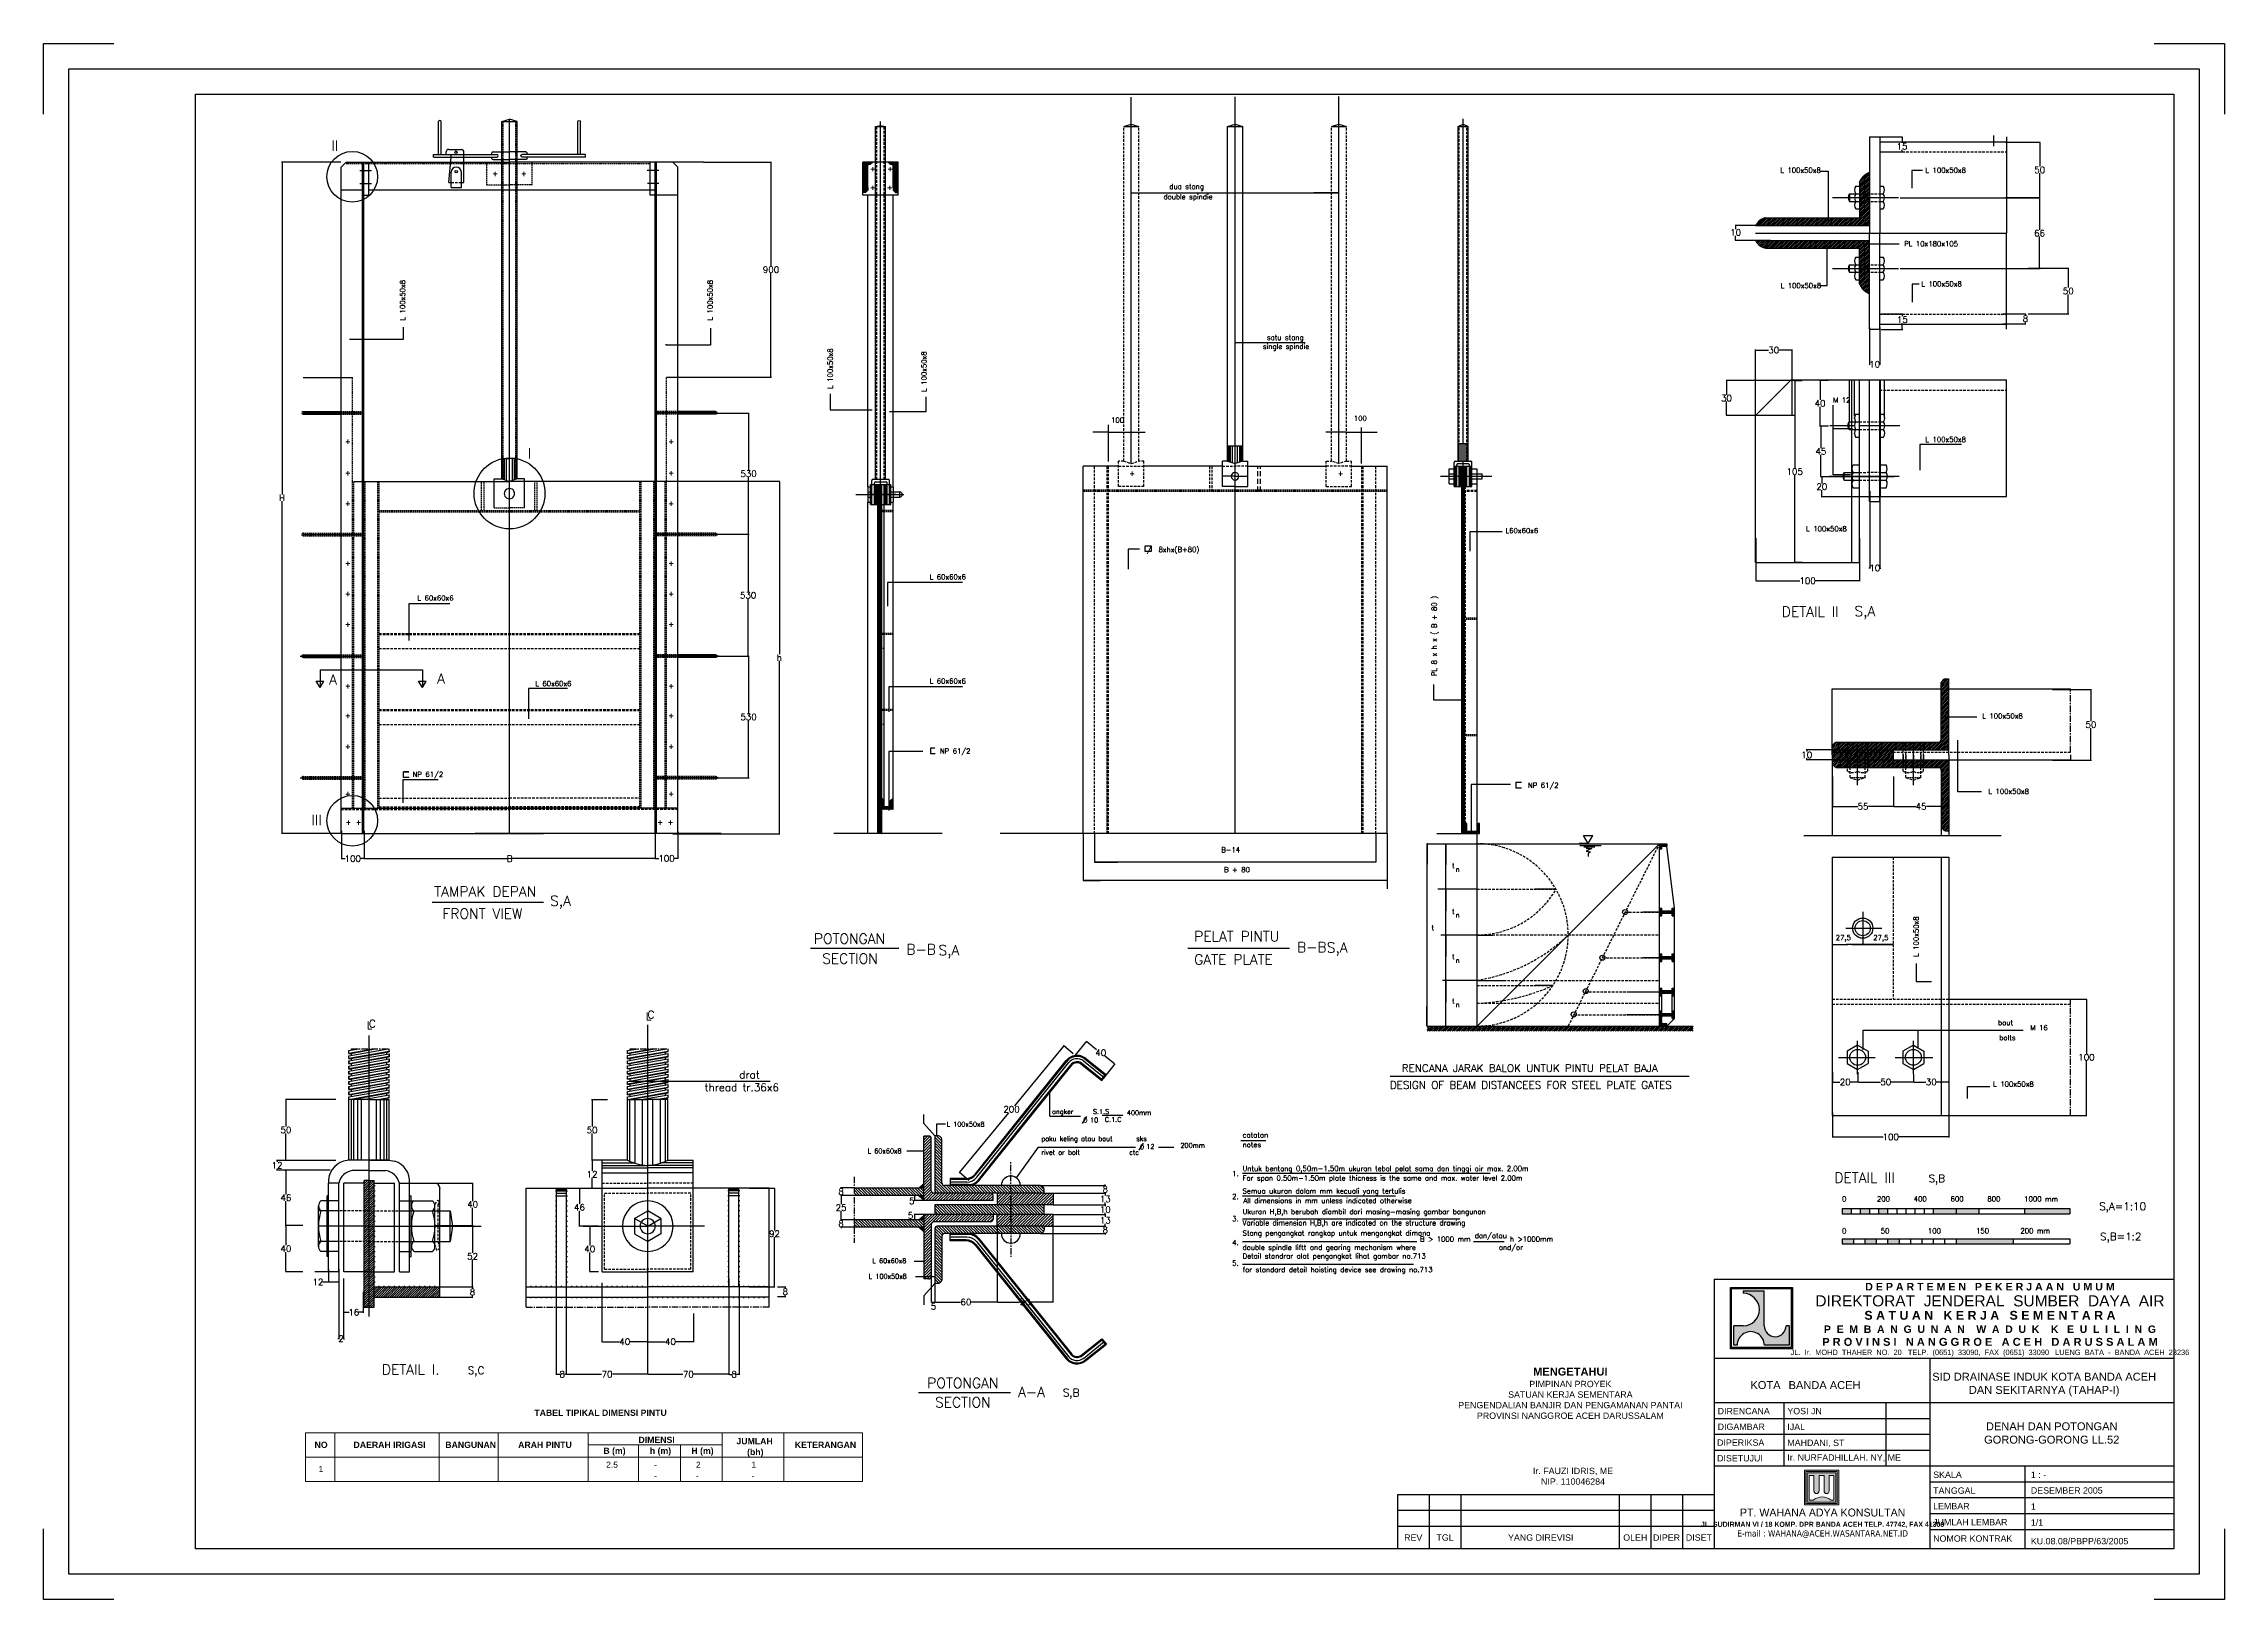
# Model space of a CAD drawing. Header units: metres. Extents: x 444 to 3227, y -3167 to -392.
# Drawn here: x 2366 to 3227, y -2428 to -1814 of the extents above; entities that cross this region are included whole.
import ezdxf
from ezdxf.enums import TextEntityAlignment as Align

# ---------------------------------------------------------------- set-up
doc = ezdxf.new("R2010")
doc.units = ezdxf.units.M
doc.linetypes.add('CENTERX2', pattern=[4, 2.5, -0.5, 0.5, -0.5])
doc.linetypes.add('DASHEDX2', pattern=[1.5, 1, -0.5])
doc.layers.get('0').update_dxf_attribs({"linetype": 'CONTINUOUS'})
doc.layers.get('DEFPOINTS').update_dxf_attribs({"linetype": 'CONTINUOUS'})
doc.layers.add('Arsiran', color=8, linetype='CONTINUOUS', lineweight=5)
for name, color, linetype in [('BANGUNAN', 7, 'CONTINUOUS'), ('DIMENSI', 7, 'CONTINUOUS'), ('Grid', 12, 'CONTINUOUS'), ('KOP', 7, 'CONTINUOUS'), ('TEX', 7, 'CONTINUOUS')]:
    doc.layers.add(name, color=color, linetype=linetype)
doc.styles.get("Standard").update_dxf_attribs({"font": 'Simplex.shx', "height": 2.5})
doc.styles.add('STYLE1', font='arial.ttf', dxfattribs={"height": 0.2})
doc.styles.add('WMF-Arial0', font='arialbd.ttf')
doc.styles.add('WMF-Arial2', font='arial.ttf')
doc.dimstyles.get("Standard").update_dxf_attribs({"dimtxt": 0.18, "dimasz": 0.18, "dimexe": 0.18, "dimexo": 0.0625, "dimgap": 0.09, "dimtad": 0, "dimtih": 1, "dimtoh": 1, "dimdec": 4, "dimzin": 0, "dimdsep": 46, "dimtxsty": 'Standard', "dimcen": 0.09, "dimadec": 0, "dimazin": 0, "dimtfac": 1, "dimtdec": 4, "dimtofl": 0, "dimtmove": 0, "dimatfit": 3, "dimfxl": 1, "dimtolj": 1, "dimtzin": 0, "dimarcsym": 0})
pattern_1 = [(45, (1961.52147, -2860.1056), (-0.35355339, 0.35355339), [])]
pattern_2 = [(45, (1964.0907, -2887.06426), (-0.44194174, 0.44194174), [])]
pattern_3 = [(45, (1961.52147, -2860.10558), (-0.176776695, 0.176776695), [])]
pattern_4 = [(45, (1992.79944, -2820.026), (-0.35355339, 0.35355339), [])]
pattern_5 = [(0, (1961.52147, -2860.10558), (0, 0.25), [])]
pattern_6 = [(45, (1107.2751, 463.0043), (-0.561266, 0.561266), [])]
pattern_7 = [(135, (1107.2751, 463.0043), (-0.561266, -0.561266), [])]

# ---------------------------------------------------------------- blocks, each defined once
blk = doc.blocks.new('*D271')
at = {"layer": 'DEFPOINTS', "color": 0}
for p in [(2626.15, -1860.27), (2626.15, -1945.16), (2652.8, -1945.16)]:
    blk.add_point(p, dxfattribs=at)
at = {"layer": 'TEX', "color": 0, "lineweight": -2}
for p, q in [((2626.21, -1860.27), (2652.98, -1860.27)), ((2652.8, -1860.45), (2652.8, -1901.37)), ((2652.8, -1944.98), (2652.8, -1904.05)), ((2626.21, -1945.16), (2652.98, -1945.16))]:
    blk.add_line(p, q, dxfattribs=at)
at = {"layer": 'TEX', "color": 0}
for points in [[(2652.77, -1860.45), (2652.83, -1860.45), (2652.8, -1860.27)], [(2652.77, -1944.98), (2652.83, -1944.98), (2652.8, -1945.16)]]:
    blk.add_solid(points, dxfattribs=at)
at = {"layer": 'TEX', "color": 0, "insert": (2652.8, -1902.71), "char_height": 2.5, "attachment_point": 5}
blk.add_mtext('\\A1;900', dxfattribs=at)
blk = doc.blocks.new('*D272')
at = {"layer": 'DEFPOINTS', "color": 0}
for p in [(2483.04, -1860.27), (2459.74, -2125.27), (2483.04, -2125.27)]:
    blk.add_point(p, dxfattribs=at)
at = {"layer": 'TEX', "color": 0, "lineweight": -2}
for p, q in [((2482.98, -1860.27), (2459.56, -1860.27)), ((2459.74, -1860.45), (2459.74, -1991.43)), ((2459.74, -2125.09), (2459.74, -1994.11)), ((2482.98, -2125.27), (2459.56, -2125.27))]:
    blk.add_line(p, q, dxfattribs=at)
at = {"layer": 'TEX', "color": 0}
for points in [[(2459.71, -1860.45), (2459.77, -1860.45), (2459.74, -1860.27)], [(2459.71, -2125.09), (2459.77, -2125.09), (2459.74, -2125.27)]]:
    blk.add_solid(points, dxfattribs=at)
at = {"layer": 'TEX', "color": 0, "insert": (2459.74, -1992.77), "char_height": 2.5, "attachment_point": 5}
blk.add_mtext('\\A1;H', dxfattribs=at)
blk = doc.blocks.new('*D273')
at = {"layer": 'DEFPOINTS', "color": 0}
for p in [(2481.02, -2230.17), (2461.29, -2254.34), (2481.02, -2254.34)]:
    blk.add_point(p, dxfattribs=at)
at = {"layer": 'DIMENSI', "color": 0, "lineweight": -2}
for p, q in [((2480.96, -2230.17), (2461.11, -2230.17)), ((2461.29, -2230.35), (2461.29, -2240.92)), ((2461.29, -2254.16), (2461.29, -2243.6)), ((2480.96, -2254.34), (2461.11, -2254.34))]:
    blk.add_line(p, q, dxfattribs=at)
at = {"layer": 'DIMENSI', "color": 0}
for points in [[(2461.26, -2230.35), (2461.32, -2230.35), (2461.29, -2230.17)], [(2461.26, -2254.16), (2461.32, -2254.16), (2461.29, -2254.34)]]:
    blk.add_solid(points, dxfattribs=at)
at = {"layer": 'DIMENSI', "color": 0, "insert": (2461.29, -2242.26), "char_height": 2.5, "attachment_point": 5}
blk.add_mtext('\\A1;50', dxfattribs=at)
blk = doc.blocks.new('*D274')
at = {"layer": 'DEFPOINTS', "color": 0}
for p in [(2582.16, -2230.4), (2588.33, -2230.4), (2588.33, -2254.17)]:
    blk.add_point(p, dxfattribs=at)
at = {"layer": 'DIMENSI', "color": 0, "lineweight": -2}
for p, q in [((2588.27, -2230.4), (2581.98, -2230.4)), ((2582.16, -2230.58), (2582.16, -2240.95)), ((2582.16, -2253.99), (2582.16, -2243.63)), ((2588.27, -2254.17), (2581.98, -2254.17))]:
    blk.add_line(p, q, dxfattribs=at)
at = {"layer": 'DIMENSI', "color": 0}
for points in [[(2582.13, -2230.58), (2582.19, -2230.58), (2582.16, -2230.4)], [(2582.13, -2253.99), (2582.19, -2253.99), (2582.16, -2254.17)]]:
    blk.add_solid(points, dxfattribs=at)
at = {"layer": 'DIMENSI', "color": 0, "insert": (2582.16, -2242.29), "char_height": 2.5, "attachment_point": 5}
blk.add_mtext('\\A1;50', dxfattribs=at)
blk = doc.blocks.new('*D275')
at = {"layer": 'DEFPOINTS', "color": 0}
for p in [(2482.13, -2300.83), (2484, -2300.83), (2484, -2324.63)]:
    blk.add_point(p, dxfattribs=at)
at = {"layer": 'DIMENSI', "color": 0, "lineweight": -2}
for p, q in [((2482.13, -2300.89), (2482.13, -2324.81)), ((2484, -2300.89), (2484, -2324.81)), ((2481.95, -2324.63), (2481.77, -2324.63)), ((2484.18, -2324.63), (2484.36, -2324.63))]:
    blk.add_line(p, q, dxfattribs=at)
at = {"layer": 'DIMENSI', "color": 0}
for points in [[(2481.95, -2324.6), (2481.95, -2324.66), (2482.13, -2324.63)], [(2484.18, -2324.6), (2484.18, -2324.66), (2484, -2324.63)]]:
    blk.add_solid(points, dxfattribs=at)
at = {"layer": 'DIMENSI', "color": 0, "insert": (2483.07, -2324.63), "char_height": 2.5, "attachment_point": 5}
blk.add_mtext('\\A1;2', dxfattribs=at)
blk = doc.blocks.new('*D276')
at = {"layer": 'DEFPOINTS', "color": 0}
for p in [(2478.04, -2297.11), (2482.13, -2297.11), (2478.04, -2302.32)]:
    blk.add_point(p, dxfattribs=at)
at = {"layer": 'DIMENSI', "color": 0, "lineweight": -2}
for p, q in [((2478.04, -2297.17), (2478.04, -2302.5)), ((2482.13, -2297.17), (2482.13, -2302.5)), ((2478.04, -2302.32), (2475.8, -2302.32)), ((2481.95, -2302.32), (2478.22, -2302.32))]:
    blk.add_line(p, q, dxfattribs=at)
at = {"layer": 'DIMENSI', "color": 0}
for points in [[(2478.22, -2302.29), (2478.22, -2302.35), (2478.04, -2302.32)], [(2481.95, -2302.29), (2481.95, -2302.35), (2482.13, -2302.32)]]:
    blk.add_solid(points, dxfattribs=at)
at = {"layer": 'DIMENSI', "color": 0, "insert": (2473.93, -2302.32), "char_height": 2.5, "attachment_point": 5}
blk.add_mtext('\\A1;12', dxfattribs=at)
blk = doc.blocks.new('*D277')
at = {"layer": 'DEFPOINTS', "color": 0}
for p in [(2467.99, -2280), (2461.29, -2298.23), (2467.99, -2298.23)]:
    blk.add_point(p, dxfattribs=at)
at = {"layer": 'DIMENSI', "color": 0, "lineweight": -2}
for p, q in [((2467.93, -2280), (2461.11, -2280)), ((2461.29, -2280.18), (2461.29, -2287.78)), ((2467.93, -2298.23), (2461.11, -2298.23)), ((2461.29, -2298.05), (2461.29, -2290.46))]:
    blk.add_line(p, q, dxfattribs=at)
at = {"layer": 'DIMENSI', "color": 0}
for points in [[(2461.26, -2280.18), (2461.32, -2280.18), (2461.29, -2280)], [(2461.26, -2298.05), (2461.32, -2298.05), (2461.29, -2298.23)]]:
    blk.add_solid(points, dxfattribs=at)
at = {"layer": 'DIMENSI', "color": 0, "insert": (2461.29, -2289.12), "char_height": 2.5, "attachment_point": 5}
blk.add_mtext('\\A1;40', dxfattribs=at)
blk = doc.blocks.new('*D278')
at = {"layer": 'DEFPOINTS', "color": 0}
for p in [(2478.78, -2254.34), (2457.77, -2258.06), (2478.78, -2258.06)]:
    blk.add_point(p, dxfattribs=at)
at = {"layer": 'DIMENSI', "color": 0, "lineweight": -2}
for p, q in [((2478.72, -2254.34), (2457.59, -2254.34)), ((2457.77, -2254.52), (2457.77, -2254.86)), ((2478.72, -2258.06), (2457.59, -2258.06)), ((2457.77, -2257.88), (2457.77, -2257.54))]:
    blk.add_line(p, q, dxfattribs=at)
at = {"layer": 'DIMENSI', "color": 0}
for points in [[(2457.74, -2254.52), (2457.8, -2254.52), (2457.77, -2254.34)], [(2457.74, -2257.88), (2457.8, -2257.88), (2457.77, -2258.06)]]:
    blk.add_solid(points, dxfattribs=at)
at = {"layer": 'DIMENSI', "color": 0, "insert": (2457.77, -2256.2), "char_height": 2.5, "attachment_point": 5}
blk.add_mtext('\\A1;12', dxfattribs=at)
blk = doc.blocks.new('*D279')
at = {"layer": 'DEFPOINTS', "color": 0}
for p in [(2460.92, -2258.06), (2460.92, -2280), (2461.29, -2280)]:
    blk.add_point(p, dxfattribs=at)
at = {"layer": 'DIMENSI', "color": 0, "lineweight": -2}
for p, q in [((2460.98, -2258.06), (2461.47, -2258.06)), ((2461.29, -2258.24), (2461.29, -2267.69)), ((2461.29, -2279.82), (2461.29, -2270.37)), ((2460.98, -2280), (2461.47, -2280))]:
    blk.add_line(p, q, dxfattribs=at)
at = {"layer": 'DIMENSI', "color": 0}
for points in [[(2461.26, -2258.24), (2461.32, -2258.24), (2461.29, -2258.06)], [(2461.26, -2279.82), (2461.32, -2279.82), (2461.29, -2280)]]:
    blk.add_solid(points, dxfattribs=at)
at = {"layer": 'DIMENSI', "color": 0, "insert": (2461.29, -2269.03), "char_height": 2.5, "attachment_point": 5}
blk.add_mtext('\\A1;46', dxfattribs=at)
blk = doc.blocks.new('*D256')
at = {"layer": 'DEFPOINTS', "color": 0}
for p in [(2520.11, -2263.27), (2520.11, -2280), (2535, -2280)]:
    blk.add_point(p, dxfattribs=at)
at = {"layer": 'DIMENSI', "color": 0, "lineweight": -2}
for p, q in [((2520.17, -2263.27), (2535.18, -2263.27)), ((2535, -2263.45), (2535, -2270.3)), ((2535, -2279.82), (2535, -2272.98)), ((2520.17, -2280), (2535.18, -2280))]:
    blk.add_line(p, q, dxfattribs=at)
at = {"layer": 'DIMENSI', "color": 0}
for points in [[(2534.97, -2263.45), (2535.03, -2263.45), (2535, -2263.27)], [(2534.97, -2279.82), (2535.03, -2279.82), (2535, -2280)]]:
    blk.add_solid(points, dxfattribs=at)
at = {"layer": 'DIMENSI', "color": 0, "insert": (2535, -2271.64), "char_height": 2.5, "attachment_point": 5}
blk.add_mtext('\\A1;40', dxfattribs=at)
blk = doc.blocks.new('*D257')
at = {"layer": 'DEFPOINTS', "color": 0}
for p in [(2529.78, -2280), (2529.78, -2304.18), (2535, -2304.18)]:
    blk.add_point(p, dxfattribs=at)
at = {"layer": 'DIMENSI', "color": 0, "lineweight": -2}
for p, q in [((2529.85, -2280), (2535.18, -2280)), ((2535, -2280.18), (2535, -2290.75)), ((2535, -2304), (2535, -2293.43)), ((2529.85, -2304.18), (2535.18, -2304.18))]:
    blk.add_line(p, q, dxfattribs=at)
at = {"layer": 'DIMENSI', "color": 0}
for points in [[(2534.97, -2280.18), (2535.03, -2280.18), (2535, -2280)], [(2534.97, -2304), (2535.03, -2304), (2535, -2304.18)]]:
    blk.add_solid(points, dxfattribs=at)
at = {"layer": 'DIMENSI', "color": 0, "insert": (2535, -2292.09), "char_height": 2.5, "attachment_point": 5}
blk.add_mtext('\\A1;52', dxfattribs=at)
blk = doc.blocks.new('*D258')
at = {"layer": 'DEFPOINTS', "color": 0}
for p in [(2514.89, -2304.18), (2514.89, -2308.27), (2534.92, -2308.27)]:
    blk.add_point(p, dxfattribs=at)
at = {"layer": 'DIMENSI', "color": 0, "lineweight": -2}
for p, q in [((2514.96, -2304.18), (2535.1, -2304.18)), ((2534.92, -2304.36), (2534.92, -2304.88)), ((2514.96, -2308.27), (2535.1, -2308.27)), ((2534.92, -2308.09), (2534.92, -2307.56))]:
    blk.add_line(p, q, dxfattribs=at)
at = {"layer": 'DIMENSI', "color": 0}
for points in [[(2534.89, -2304.36), (2534.95, -2304.36), (2534.92, -2304.18)], [(2534.89, -2308.09), (2534.95, -2308.09), (2534.92, -2308.27)]]:
    blk.add_solid(points, dxfattribs=at)
at = {"layer": 'DIMENSI', "color": 0, "insert": (2534.92, -2306.22), "char_height": 2.5, "attachment_point": 5}
blk.add_mtext('\\A1;8', dxfattribs=at)
blk = doc.blocks.new('*D259')
at = {"layer": 'DEFPOINTS', "color": 0}
for p in [(2484, -2306.04), (2491.81, -2306.04), (2491.81, -2314.22)]:
    blk.add_point(p, dxfattribs=at)
at = {"layer": 'DIMENSI', "color": 0, "lineweight": -2}
for p, q in [((2484, -2306.1), (2484, -2314.4)), ((2491.81, -2306.1), (2491.81, -2314.4)), ((2484.18, -2314.22), (2486.27, -2314.22)), ((2491.63, -2314.22), (2489.91, -2314.22))]:
    blk.add_line(p, q, dxfattribs=at)
at = {"layer": 'DIMENSI', "color": 0}
for points in [[(2484.18, -2314.19), (2484.18, -2314.25), (2484, -2314.22)], [(2491.63, -2314.19), (2491.63, -2314.25), (2491.81, -2314.22)]]:
    blk.add_solid(points, dxfattribs=at)
at = {"layer": 'DIMENSI', "color": 0, "insert": (2488.09, -2314.22), "char_height": 2.5, "attachment_point": 5}
blk.add_mtext('\\A1;16', dxfattribs=at)
blk = doc.blocks.new('*D260')
at = {"layer": 'DEFPOINTS', "color": 0}
for p in [(2636.21, -2302.96), (2640.22, -2302.96), (2640.22, -2338.71)]:
    blk.add_point(p, dxfattribs=at)
at = {"layer": 'DIMENSI', "color": 0, "lineweight": -2}
for p, q in [((2636.21, -2303.02), (2636.21, -2338.89)), ((2640.22, -2303.02), (2640.22, -2338.89)), ((2636.39, -2338.71), (2637.29, -2338.71)), ((2640.04, -2338.71), (2639.14, -2338.71))]:
    blk.add_line(p, q, dxfattribs=at)
at = {"layer": 'DIMENSI', "color": 0}
for points in [[(2636.39, -2338.68), (2636.39, -2338.74), (2636.21, -2338.71)], [(2640.04, -2338.68), (2640.04, -2338.74), (2640.22, -2338.71)]]:
    blk.add_solid(points, dxfattribs=at)
at = {"layer": 'DIMENSI', "color": 0, "insert": (2638.22, -2338.71), "char_height": 2.5, "attachment_point": 5}
blk.add_mtext('\\A1;8', dxfattribs=at)
blk = doc.blocks.new('*D261')
at = {"layer": 'DEFPOINTS', "color": 0}
for p in [(2586.04, -2302.56), (2604.1, -2302.56), (2604.1, -2325.81)]:
    blk.add_point(p, dxfattribs=at)
at = {"layer": 'DIMENSI', "color": 0, "lineweight": -2}
for p, q in [((2586.04, -2302.62), (2586.04, -2325.99)), ((2604.1, -2302.62), (2604.1, -2325.99)), ((2586.22, -2325.81), (2592.96, -2325.81)), ((2603.92, -2325.81), (2597.18, -2325.81))]:
    blk.add_line(p, q, dxfattribs=at)
at = {"layer": 'DIMENSI', "color": 0}
for points in [[(2586.22, -2325.78), (2586.22, -2325.84), (2586.04, -2325.81)], [(2603.92, -2325.78), (2603.92, -2325.84), (2604.1, -2325.81)]]:
    blk.add_solid(points, dxfattribs=at)
at = {"layer": 'DIMENSI', "color": 0, "insert": (2595.07, -2325.81), "char_height": 2.5, "attachment_point": 5}
blk.add_mtext('\\A1;40', dxfattribs=at)
blk = doc.blocks.new('*D262')
at = {"layer": 'DEFPOINTS', "color": 0}
for p in [(2571.99, -2305.37), (2604.1, -2305.37), (2571.99, -2338.64)]:
    blk.add_point(p, dxfattribs=at)
at = {"layer": 'DIMENSI', "color": 0, "lineweight": -2}
for p, q in [((2571.99, -2305.43), (2571.99, -2338.82)), ((2604.1, -2305.43), (2604.1, -2338.82)), ((2572.17, -2338.64), (2585.93, -2338.64)), ((2603.92, -2338.64), (2590.16, -2338.64))]:
    blk.add_line(p, q, dxfattribs=at)
at = {"layer": 'DIMENSI', "color": 0}
for points in [[(2572.17, -2338.61), (2572.17, -2338.67), (2571.99, -2338.64)], [(2603.92, -2338.61), (2603.92, -2338.67), (2604.1, -2338.64)]]:
    blk.add_solid(points, dxfattribs=at)
at = {"layer": 'DIMENSI', "color": 0, "insert": (2588.05, -2338.64), "char_height": 2.5, "attachment_point": 5}
blk.add_mtext('\\A1;70', dxfattribs=at)
blk = doc.blocks.new('*D263')
at = {"layer": 'DEFPOINTS', "color": 0}
for p in [(2567.98, -2294.94), (2571.99, -2294.94), (2571.99, -2338.67)]:
    blk.add_point(p, dxfattribs=at)
at = {"layer": 'DIMENSI', "color": 0, "lineweight": -2}
for p, q in [((2567.98, -2295), (2567.98, -2338.85)), ((2571.99, -2295), (2571.99, -2338.85)), ((2568.16, -2338.67), (2569.46, -2338.67)), ((2571.81, -2338.67), (2571.31, -2338.67))]:
    blk.add_line(p, q, dxfattribs=at)
at = {"layer": 'DIMENSI', "color": 0}
for points in [[(2568.16, -2338.64), (2568.16, -2338.7), (2567.98, -2338.67)], [(2571.81, -2338.64), (2571.81, -2338.7), (2571.99, -2338.67)]]:
    blk.add_solid(points, dxfattribs=at)
at = {"layer": 'DIMENSI', "color": 0, "insert": (2570.39, -2338.67), "char_height": 2.5, "attachment_point": 5}
blk.add_mtext('\\A1;8', dxfattribs=at)
blk = doc.blocks.new('*D264')
at = {"layer": 'DEFPOINTS', "color": 0}
for p in [(2604.1, -2314.59), (2622.16, -2314.59), (2622.16, -2325.81)]:
    blk.add_point(p, dxfattribs=at)
at = {"layer": 'DIMENSI', "color": 0, "lineweight": -2}
for p, q in [((2604.1, -2314.65), (2604.1, -2325.99)), ((2622.16, -2314.65), (2622.16, -2325.99)), ((2604.28, -2325.81), (2611.02, -2325.81)), ((2621.98, -2325.81), (2615.25, -2325.81))]:
    blk.add_line(p, q, dxfattribs=at)
at = {"layer": 'DIMENSI', "color": 0}
for points in [[(2604.28, -2325.78), (2604.28, -2325.84), (2604.1, -2325.81)], [(2621.98, -2325.78), (2621.98, -2325.84), (2622.16, -2325.81)]]:
    blk.add_solid(points, dxfattribs=at)
at = {"layer": 'DIMENSI', "color": 0, "insert": (2613.13, -2325.81), "char_height": 2.5, "attachment_point": 5}
blk.add_mtext('\\A1;40', dxfattribs=at)
blk = doc.blocks.new('*D265')
at = {"layer": 'DEFPOINTS', "color": 0}
for p in [(2604.1, -2300.96), (2636.21, -2300.96), (2636.21, -2338.64)]:
    blk.add_point(p, dxfattribs=at)
at = {"layer": 'DIMENSI', "color": 0, "lineweight": -2}
for p, q in [((2604.1, -2301.02), (2604.1, -2338.82)), ((2636.21, -2301.02), (2636.21, -2338.82)), ((2604.28, -2338.64), (2618.04, -2338.64)), ((2636.03, -2338.64), (2622.27, -2338.64))]:
    blk.add_line(p, q, dxfattribs=at)
at = {"layer": 'DIMENSI', "color": 0}
for points in [[(2604.28, -2338.61), (2604.28, -2338.67), (2604.1, -2338.64)], [(2636.03, -2338.61), (2636.03, -2338.67), (2636.21, -2338.64)]]:
    blk.add_solid(points, dxfattribs=at)
at = {"layer": 'DIMENSI', "color": 0, "insert": (2620.16, -2338.64), "char_height": 2.5, "attachment_point": 5}
blk.add_mtext('\\A1;70', dxfattribs=at)
blk = doc.blocks.new('*D266')
at = {"layer": 'DEFPOINTS', "color": 0}
for p in [(2581.28, -2280.29), (2584.81, -2280.29), (2584.81, -2298.19)]:
    blk.add_point(p, dxfattribs=at)
at = {"layer": 'DIMENSI', "color": 0, "lineweight": -2}
for p, q in [((2584.75, -2280.29), (2581.1, -2280.29)), ((2581.28, -2280.47), (2581.28, -2287.9)), ((2584.75, -2298.19), (2581.1, -2298.19)), ((2581.28, -2298.01), (2581.28, -2290.58))]:
    blk.add_line(p, q, dxfattribs=at)
at = {"layer": 'DIMENSI', "color": 0}
for points in [[(2581.25, -2280.47), (2581.31, -2280.47), (2581.28, -2280.29)], [(2581.25, -2298.01), (2581.31, -2298.01), (2581.28, -2298.19)]]:
    blk.add_solid(points, dxfattribs=at)
at = {"layer": 'DIMENSI', "color": 0, "insert": (2581.28, -2289.24), "char_height": 2.5, "attachment_point": 5}
blk.add_mtext('\\A1;40', dxfattribs=at)
blk = doc.blocks.new('*D267')
at = {"layer": 'DEFPOINTS', "color": 0}
for p in [(2577.17, -2265.32), (2581.87, -2265.32), (2581.87, -2280.29)]:
    blk.add_point(p, dxfattribs=at)
at = {"layer": 'DIMENSI', "color": 0, "lineweight": -2}
for p, q in [((2581.81, -2265.32), (2576.99, -2265.32)), ((2577.17, -2265.5), (2577.17, -2271.47)), ((2581.81, -2280.29), (2576.99, -2280.29)), ((2577.17, -2280.11), (2577.17, -2274.15))]:
    blk.add_line(p, q, dxfattribs=at)
at = {"layer": 'DIMENSI', "color": 0}
for points in [[(2577.14, -2265.5), (2577.2, -2265.5), (2577.17, -2265.32)], [(2577.14, -2280.11), (2577.2, -2280.11), (2577.17, -2280.29)]]:
    blk.add_solid(points, dxfattribs=at)
at = {"layer": 'DIMENSI', "color": 0, "insert": (2577.17, -2272.81), "char_height": 2.5, "attachment_point": 5}
blk.add_mtext('\\A1;46', dxfattribs=at)
blk = doc.blocks.new('*D268')
at = {"layer": 'DEFPOINTS', "color": 0}
for p in [(2582.16, -2254.17), (2582.16, -2254.17), (2582.16, -2265.32)]:
    blk.add_point(p, dxfattribs=at)
at = {"layer": 'DIMENSI', "color": 0, "lineweight": -2}
for p, q in [((2582.1, -2254.17), (2581.98, -2254.17)), ((2582.16, -2254.35), (2582.16, -2258.41)), ((2582.16, -2265.14), (2582.16, -2261.09)), ((2582.1, -2265.32), (2581.98, -2265.32))]:
    blk.add_line(p, q, dxfattribs=at)
at = {"layer": 'DIMENSI', "color": 0}
for points in [[(2582.13, -2254.35), (2582.19, -2254.35), (2582.16, -2254.17)], [(2582.13, -2265.14), (2582.19, -2265.14), (2582.16, -2265.32)]]:
    blk.add_solid(points, dxfattribs=at)
at = {"layer": 'DIMENSI', "color": 0, "insert": (2582.16, -2259.75), "char_height": 2.5, "attachment_point": 5}
blk.add_mtext('\\A1;12', dxfattribs=at)
blk = doc.blocks.new('*D269')
at = {"layer": 'DEFPOINTS', "color": 0}
for p in [(2644.11, -2265.19), (2644.11, -2304.19), (2654.18, -2304.19)]:
    blk.add_point(p, dxfattribs=at)
at = {"layer": 'DIMENSI', "color": 0, "lineweight": -2}
for p, q in [((2644.18, -2265.19), (2654.36, -2265.19)), ((2654.18, -2265.37), (2654.18, -2281.88)), ((2654.18, -2304.01), (2654.18, -2284.56)), ((2644.18, -2304.19), (2654.36, -2304.19))]:
    blk.add_line(p, q, dxfattribs=at)
at = {"layer": 'DIMENSI', "color": 0}
for points in [[(2654.15, -2265.37), (2654.21, -2265.37), (2654.18, -2265.19)], [(2654.15, -2304.01), (2654.21, -2304.01), (2654.18, -2304.19)]]:
    blk.add_solid(points, dxfattribs=at)
at = {"layer": 'DIMENSI', "color": 0, "insert": (2654.18, -2283.22), "char_height": 2.5, "attachment_point": 5}
blk.add_mtext('\\A1;92', dxfattribs=at)
blk = doc.blocks.new('*D270')
at = {"layer": 'DEFPOINTS', "color": 0}
for p in [(2655.27, -2304.19), (2655.27, -2308.02), (2658.46, -2308.02)]:
    blk.add_point(p, dxfattribs=at)
at = {"layer": 'DIMENSI', "color": 0, "lineweight": -2}
for p, q in [((2655.33, -2304.19), (2658.64, -2304.19)), ((2658.46, -2304.37), (2658.46, -2304.77)), ((2658.46, -2307.84), (2658.46, -2307.45)), ((2655.33, -2308.02), (2658.64, -2308.02))]:
    blk.add_line(p, q, dxfattribs=at)
at = {"layer": 'DIMENSI', "color": 0}
for points in [[(2658.43, -2304.37), (2658.49, -2304.37), (2658.46, -2304.19)], [(2658.43, -2307.84), (2658.49, -2307.84), (2658.46, -2308.02)]]:
    blk.add_solid(points, dxfattribs=at)
at = {"layer": 'DIMENSI', "color": 0, "insert": (2658.46, -2306.11), "char_height": 2.5, "attachment_point": 5}
blk.add_mtext('\\A1;8', dxfattribs=at)
blk = doc.blocks.new('*D280')
at = {"layer": 'DEFPOINTS', "color": 0}
for p in [(2626.84, -2055.32), (2626.84, -2103.24), (2643.94, -2103.24)]:
    blk.add_point(p, dxfattribs=at)
at = {"layer": 'TEX', "color": 0, "lineweight": -2}
for p, q in [((2626.9, -2055.32), (2644.12, -2055.32)), ((2643.94, -2055.5), (2643.94, -2077.94)), ((2643.94, -2103.06), (2643.94, -2080.62)), ((2626.9, -2103.24), (2644.12, -2103.24))]:
    blk.add_line(p, q, dxfattribs=at)
at = {"layer": 'TEX', "color": 0}
for points in [[(2643.91, -2055.5), (2643.97, -2055.5), (2643.94, -2055.32)], [(2643.91, -2103.06), (2643.97, -2103.06), (2643.94, -2103.24)]]:
    blk.add_solid(points, dxfattribs=at)
at = {"layer": 'TEX', "color": 0, "insert": (2643.94, -2079.28), "char_height": 2.5, "attachment_point": 5}
blk.add_mtext('\\A1;530', dxfattribs=at)
blk = doc.blocks.new('*D281')
at = {"layer": 'DEFPOINTS', "color": 0}
for p in [(2613.92, -1986.25), (2613.92, -2125.32), (2656.13, -2125.32)]:
    blk.add_point(p, dxfattribs=at)
at = {"layer": 'TEX', "color": 0, "lineweight": -2}
for p, q in [((2613.98, -1986.25), (2656.31, -1986.25)), ((2656.13, -1986.43), (2656.13, -2054.45)), ((2656.13, -2125.14), (2656.13, -2057.13)), ((2613.98, -2125.32), (2656.31, -2125.32))]:
    blk.add_line(p, q, dxfattribs=at)
at = {"layer": 'TEX', "color": 0}
for points in [[(2656.1, -1986.43), (2656.16, -1986.43), (2656.13, -1986.25)], [(2656.1, -2125.14), (2656.16, -2125.14), (2656.13, -2125.32)]]:
    blk.add_solid(points, dxfattribs=at)
at = {"layer": 'TEX', "color": 0, "insert": (2656.13, -2055.79), "char_height": 2.5, "attachment_point": 5}
blk.add_mtext('\\A1;h', dxfattribs=at)
blk = doc.blocks.new('*D282')
at = {"layer": 'DEFPOINTS', "color": 0}
for p in [(2492.18, -2130.95), (2607.05, -2130.95), (2607.05, -2135.18)]:
    blk.add_point(p, dxfattribs=at)
at = {"layer": 'DIMENSI', "color": 0, "lineweight": -2}
for p, q in [((2492.18, -2131.01), (2492.18, -2135.36)), ((2492.36, -2135.18), (2548.7, -2135.18)), ((2606.87, -2135.18), (2550.54, -2135.18)), ((2607.05, -2131.01), (2607.05, -2135.36))]:
    blk.add_line(p, q, dxfattribs=at)
at = {"layer": 'DIMENSI', "color": 0}
for points in [[(2492.36, -2135.15), (2492.36, -2135.21), (2492.18, -2135.18)], [(2606.87, -2135.15), (2606.87, -2135.21), (2607.05, -2135.18)]]:
    blk.add_solid(points, dxfattribs=at)
at = {"layer": 'DIMENSI', "color": 0, "insert": (2549.62, -2135.18), "char_height": 2.5, "attachment_point": 5}
blk.add_mtext('\\A1;B', dxfattribs=at)
blk = doc.blocks.new('*D283')
at = {"layer": 'DEFPOINTS', "color": 0}
for p in [(2483.18, -2124.08), (2492.18, -2124.08), (2492.18, -2135.18)]:
    blk.add_point(p, dxfattribs=at)
at = {"layer": 'DIMENSI', "color": 0, "lineweight": -2}
for p, q in [((2483.18, -2124.14), (2483.18, -2135.36)), ((2492.18, -2124.14), (2492.18, -2135.36)), ((2483.36, -2135.18), (2484.62, -2135.18)), ((2492, -2135.18), (2490.75, -2135.18))]:
    blk.add_line(p, q, dxfattribs=at)
at = {"layer": 'DIMENSI', "color": 0}
for points in [[(2483.36, -2135.15), (2483.36, -2135.21), (2483.18, -2135.18)], [(2492, -2135.15), (2492, -2135.21), (2492.18, -2135.18)]]:
    blk.add_solid(points, dxfattribs=at)
at = {"layer": 'DIMENSI', "color": 0, "insert": (2487.68, -2135.18), "char_height": 2.5, "attachment_point": 5}
blk.add_mtext('\\A1;100', dxfattribs=at)
blk = doc.blocks.new('*D284')
at = {"layer": 'DEFPOINTS', "color": 0}
for p in [(2607.08, -2124.4), (2616.01, -2124.4), (2616.01, -2135.09)]:
    blk.add_point(p, dxfattribs=at)
at = {"layer": 'DIMENSI', "color": 0, "lineweight": -2}
for p, q in [((2607.08, -2124.46), (2607.08, -2135.27)), ((2616.01, -2124.46), (2616.01, -2135.27)), ((2607.26, -2135.09), (2608.48, -2135.09)), ((2615.83, -2135.09), (2614.61, -2135.09))]:
    blk.add_line(p, q, dxfattribs=at)
at = {"layer": 'DIMENSI', "color": 0}
for points in [[(2607.26, -2135.06), (2607.26, -2135.12), (2607.08, -2135.09)], [(2615.83, -2135.06), (2615.83, -2135.12), (2616.01, -2135.09)]]:
    blk.add_solid(points, dxfattribs=at)
at = {"layer": 'DIMENSI', "color": 0, "insert": (2611.55, -2135.09), "char_height": 2.5, "attachment_point": 5}
blk.add_mtext('\\A1;100', dxfattribs=at)
blk = doc.blocks.new('*D285')
at = {"layer": 'DEFPOINTS', "color": 0}
for p in [(2629.61, -1959.38), (2629.61, -2007.17), (2643.94, -2007.17)]:
    blk.add_point(p, dxfattribs=at)
at = {"layer": 'TEX', "color": 0, "lineweight": -2}
for p, q in [((2629.67, -1959.38), (2644.12, -1959.38)), ((2643.94, -1959.56), (2643.94, -1981.94)), ((2643.94, -2006.99), (2643.94, -1984.62)), ((2629.67, -2007.17), (2644.12, -2007.17))]:
    blk.add_line(p, q, dxfattribs=at)
at = {"layer": 'TEX', "color": 0}
for points in [[(2643.91, -1959.56), (2643.97, -1959.56), (2643.94, -1959.38)], [(2643.91, -2006.99), (2643.97, -2006.99), (2643.94, -2007.17)]]:
    blk.add_solid(points, dxfattribs=at)
at = {"layer": 'TEX', "color": 0, "insert": (2643.94, -1983.28), "char_height": 2.5, "attachment_point": 5}
blk.add_mtext('\\A1;530', dxfattribs=at)
blk = doc.blocks.new('*D286')
at = {"layer": 'DEFPOINTS', "color": 0}
for p in [(2627.58, -2007.17), (2627.58, -2055.32), (2643.77, -2055.32)]:
    blk.add_point(p, dxfattribs=at)
at = {"layer": 'TEX', "color": 0, "lineweight": -2}
for p, q in [((2627.65, -2007.17), (2643.95, -2007.17)), ((2643.77, -2007.35), (2643.77, -2029.91)), ((2643.77, -2055.14), (2643.77, -2032.59)), ((2627.65, -2055.32), (2643.95, -2055.32))]:
    blk.add_line(p, q, dxfattribs=at)
at = {"layer": 'TEX', "color": 0}
for points in [[(2643.74, -2007.35), (2643.8, -2007.35), (2643.77, -2007.17)], [(2643.74, -2055.14), (2643.8, -2055.14), (2643.77, -2055.32)]]:
    blk.add_solid(points, dxfattribs=at)
at = {"layer": 'TEX', "color": 0, "insert": (2643.77, -2031.25), "char_height": 2.5, "attachment_point": 5}
blk.add_mtext('\\A1;530', dxfattribs=at)
blk = doc.blocks.new('*D250')
at = {"layer": 'DEFPOINTS', "color": 0}
for p in [(3149.05, -1902.18), (3149.05, -1920.1), (3164.99, -1920.1)]:
    blk.add_point(p, dxfattribs=at)
at = {"layer": 'TEX', "color": 0, "lineweight": -2}
for p, q in [((3149.11, -1902.18), (3165.17, -1902.18)), ((3164.99, -1902.36), (3164.99, -1909.8)), ((3164.99, -1919.92), (3164.99, -1912.48)), ((3149.11, -1920.1), (3165.17, -1920.1))]:
    blk.add_line(p, q, dxfattribs=at)
at = {"layer": 'TEX', "color": 0}
for points in [[(3164.96, -1902.36), (3165.02, -1902.36), (3164.99, -1902.18)], [(3164.96, -1919.92), (3165.02, -1919.92), (3164.99, -1920.1)]]:
    blk.add_solid(points, dxfattribs=at)
at = {"layer": 'TEX', "color": 0, "insert": (3164.99, -1911.14), "char_height": 2.5, "attachment_point": 5}
blk.add_mtext('\\A1;50', dxfattribs=at)
blk = doc.blocks.new('*D251')
at = {"layer": 'DEFPOINTS', "color": 0}
for p in [(3163.68, -2190.61), (3163.68, -2236.51), (3172.17, -2236.51)]:
    blk.add_point(p, dxfattribs=at)
at = {"layer": 'DIMENSI', "color": 0, "lineweight": -2}
for p, q in [((3163.74, -2190.61), (3172.35, -2190.61)), ((3172.17, -2190.79), (3172.17, -2212.22)), ((3172.17, -2236.33), (3172.17, -2214.9)), ((3163.74, -2236.51), (3172.35, -2236.51))]:
    blk.add_line(p, q, dxfattribs=at)
at = {"layer": 'DIMENSI', "color": 0}
for points in [[(3172.14, -2190.79), (3172.2, -2190.79), (3172.17, -2190.61)], [(3172.14, -2236.33), (3172.2, -2236.33), (3172.17, -2236.51)]]:
    blk.add_solid(points, dxfattribs=at)
at = {"layer": 'DIMENSI', "color": 0, "insert": (3172.17, -2213.56), "char_height": 2.5, "attachment_point": 5}
blk.add_mtext('\\A1;100', dxfattribs=at)
blk = doc.blocks.new('*D252')
at = {"layer": 'DEFPOINTS', "color": 0}
for p in [(3103.93, -2223.18), (3117.88, -2223.18), (3117.88, -2223.33)]:
    blk.add_point(p, dxfattribs=at)
at = {"layer": 'DIMENSI', "color": 0, "lineweight": -2}
for p, q in [((3103.93, -2223.24), (3103.93, -2223.51)), ((3104.11, -2223.33), (3108.79, -2223.33)), ((3117.7, -2223.33), (3113.02, -2223.33)), ((3117.88, -2223.24), (3117.88, -2223.51))]:
    blk.add_line(p, q, dxfattribs=at)
at = {"layer": 'DIMENSI', "color": 0}
for points in [[(3104.11, -2223.3), (3104.11, -2223.36), (3103.93, -2223.33)], [(3117.7, -2223.3), (3117.7, -2223.36), (3117.88, -2223.33)]]:
    blk.add_solid(points, dxfattribs=at)
at = {"layer": 'DIMENSI', "color": 0, "insert": (3110.9, -2223.33), "char_height": 2.5, "attachment_point": 5}
blk.add_mtext('\\A1;30', dxfattribs=at)
blk = doc.blocks.new('*D253')
at = {"layer": 'DEFPOINTS', "color": 0}
for p in [(3071.93, -2219.39), (3081.94, -2219.39), (3081.94, -2223.33)]:
    blk.add_point(p, dxfattribs=at)
at = {"layer": 'DIMENSI', "color": 0, "lineweight": -2}
for p, q in [((3071.93, -2219.45), (3071.93, -2223.51)), ((3081.94, -2219.45), (3081.94, -2223.51)), ((3072.11, -2223.33), (3074.82, -2223.33)), ((3081.76, -2223.33), (3079.05, -2223.33))]:
    blk.add_line(p, q, dxfattribs=at)
at = {"layer": 'DIMENSI', "color": 0}
for points in [[(3072.11, -2223.3), (3072.11, -2223.36), (3071.93, -2223.33)], [(3081.76, -2223.3), (3081.76, -2223.36), (3081.94, -2223.33)]]:
    blk.add_solid(points, dxfattribs=at)
at = {"layer": 'DIMENSI', "color": 0, "insert": (3076.93, -2223.33), "char_height": 2.5, "attachment_point": 5}
blk.add_mtext('\\A1;20 ', dxfattribs=at)
blk = doc.blocks.new('*D254')
at = {"layer": 'DEFPOINTS', "color": 0}
for p in [(3081.94, -2220.3), (3103.93, -2220.3), (3103.93, -2223.33)]:
    blk.add_point(p, dxfattribs=at)
at = {"layer": 'DIMENSI', "color": 0, "lineweight": -2}
for p, q in [((3081.94, -2220.36), (3081.94, -2223.51)), ((3103.93, -2220.36), (3103.93, -2223.51)), ((3082.12, -2223.33), (3090.82, -2223.33)), ((3103.75, -2223.33), (3095.05, -2223.33))]:
    blk.add_line(p, q, dxfattribs=at)
at = {"layer": 'DIMENSI', "color": 0}
for points in [[(3082.12, -2223.3), (3082.12, -2223.36), (3081.94, -2223.33)], [(3103.75, -2223.3), (3103.75, -2223.36), (3103.93, -2223.33)]]:
    blk.add_solid(points, dxfattribs=at)
at = {"layer": 'DIMENSI', "color": 0, "insert": (3092.93, -2223.33), "char_height": 2.5, "attachment_point": 5}
blk.add_mtext('\\A1;50', dxfattribs=at)
blk = doc.blocks.new('*D255')
at = {"layer": 'DEFPOINTS', "color": 0}
for p in [(3071.93, -2235.45), (3117.88, -2235.45), (3117.88, -2244.99)]:
    blk.add_point(p, dxfattribs=at)
at = {"layer": 'DIMENSI', "color": 0, "lineweight": -2}
for p, q in [((3071.93, -2235.51), (3071.93, -2245.17)), ((3117.88, -2235.51), (3117.88, -2245.17)), ((3072.11, -2244.99), (3091.84, -2244.99)), ((3117.7, -2244.99), (3097.97, -2244.99))]:
    blk.add_line(p, q, dxfattribs=at)
at = {"layer": 'DIMENSI', "color": 0}
for points in [[(3072.11, -2244.96), (3072.11, -2245.02), (3071.93, -2244.99)], [(3117.7, -2244.96), (3117.7, -2245.02), (3117.88, -2244.99)]]:
    blk.add_solid(points, dxfattribs=at)
at = {"layer": 'DIMENSI', "color": 0, "insert": (3094.9, -2244.99), "char_height": 2.5, "attachment_point": 5}
blk.add_mtext('\\A1;100', dxfattribs=at)
blk = doc.blocks.new('*D231')
at = {"layer": 'DEFPOINTS', "color": 0}
for p in [(3158.65, -2068.36), (3158.65, -2096.25), (3173.95, -2096.25)]:
    blk.add_point(p, dxfattribs=at)
at = {"layer": 'DIMENSI', "color": 0, "lineweight": -2}
for p, q in [((3158.71, -2068.36), (3174.13, -2068.36)), ((3173.95, -2068.54), (3173.95, -2080.96)), ((3173.95, -2096.07), (3173.95, -2083.64)), ((3158.71, -2096.25), (3174.13, -2096.25))]:
    blk.add_line(p, q, dxfattribs=at)
at = {"layer": 'DIMENSI', "color": 0}
for points in [[(3173.92, -2068.54), (3173.98, -2068.54), (3173.95, -2068.36)], [(3173.92, -2096.07), (3173.98, -2096.07), (3173.95, -2096.25)]]:
    blk.add_solid(points, dxfattribs=at)
at = {"layer": 'DIMENSI', "color": 0, "insert": (3173.95, -2082.3), "char_height": 2.5, "attachment_point": 5}
blk.add_mtext('\\A1;50', dxfattribs=at)
blk = doc.blocks.new('*D232')
at = {"layer": 'DEFPOINTS', "color": 0}
for p in [(3071.92, -2102.64), (3095.98, -2102.64), (3095.98, -2114.58)]:
    blk.add_point(p, dxfattribs=at)
at = {"layer": 'DIMENSI', "color": 0, "lineweight": -2}
for p, q in [((3071.92, -2102.71), (3071.92, -2114.76)), ((3095.98, -2102.71), (3095.98, -2114.76)), ((3072.1, -2114.58), (3081.84, -2114.58)), ((3095.8, -2114.58), (3086.07, -2114.58))]:
    blk.add_line(p, q, dxfattribs=at)
at = {"layer": 'DIMENSI', "color": 0}
for points in [[(3072.1, -2114.55), (3072.1, -2114.61), (3071.92, -2114.58)], [(3095.8, -2114.55), (3095.8, -2114.61), (3095.98, -2114.58)]]:
    blk.add_solid(points, dxfattribs=at)
at = {"layer": 'DIMENSI', "color": 0, "insert": (3083.95, -2114.58), "char_height": 2.5, "attachment_point": 5}
blk.add_mtext('\\A1;55', dxfattribs=at)
blk = doc.blocks.new('*D233')
at = {"layer": 'DEFPOINTS', "color": 0}
for p in [(3061.74, -2096.21), (3074.99, -2092.23), (3074.99, -2096.21)]:
    blk.add_point(p, dxfattribs=at)
at = {"layer": 'DIMENSI', "color": 0, "lineweight": -2}
for p, q in [((3074.93, -2092.23), (3061.56, -2092.23)), ((3074.93, -2096.21), (3061.56, -2096.21)), ((3061.74, -2092.41), (3061.74, -2092.88)), ((3061.74, -2096.03), (3061.74, -2095.56))]:
    blk.add_line(p, q, dxfattribs=at)
at = {"layer": 'DIMENSI', "color": 0}
for points in [[(3061.71, -2092.41), (3061.77, -2092.41), (3061.74, -2092.23)], [(3061.71, -2096.03), (3061.77, -2096.03), (3061.74, -2096.21)]]:
    blk.add_solid(points, dxfattribs=at)
at = {"layer": 'DIMENSI', "color": 0, "insert": (3061.74, -2094.22), "char_height": 2.5, "attachment_point": 5}
blk.add_mtext('\\A1;10', dxfattribs=at)
blk = doc.blocks.new('*D234')
at = {"layer": 'DEFPOINTS', "color": 0}
for p in [(3095.98, -2111.37), (3117.74, -2111.37), (3117.74, -2114.58)]:
    blk.add_point(p, dxfattribs=at)
at = {"layer": 'DIMENSI', "color": 0, "lineweight": -2}
for p, q in [((3095.98, -2111.43), (3095.98, -2114.76)), ((3096.16, -2114.58), (3104.75, -2114.58)), ((3117.56, -2114.58), (3108.98, -2114.58)), ((3117.74, -2111.43), (3117.74, -2114.76))]:
    blk.add_line(p, q, dxfattribs=at)
at = {"layer": 'DIMENSI', "color": 0}
for points in [[(3096.16, -2114.55), (3096.16, -2114.61), (3095.98, -2114.58)], [(3117.56, -2114.55), (3117.56, -2114.61), (3117.74, -2114.58)]]:
    blk.add_solid(points, dxfattribs=at)
at = {"layer": 'DIMENSI', "color": 0, "insert": (3106.86, -2114.58), "char_height": 2.5, "attachment_point": 5}
blk.add_mtext('\\A1;45', dxfattribs=at)
blk = doc.blocks.new('*D235')
at = {"layer": 'DEFPOINTS', "color": 0}
for p in [(3096.3, -1984.45), (3067.66, -1992.38), (3096.3, -1992.38)]:
    blk.add_point(p, dxfattribs=at)
at = {"layer": 'DIMENSI', "color": 0, "lineweight": -2}
for p, q in [((3096.24, -1984.45), (3067.48, -1984.45)), ((3067.66, -1984.63), (3067.66, -1987.07)), ((3096.24, -1992.38), (3067.48, -1992.38)), ((3067.66, -1992.2), (3067.66, -1989.75))]:
    blk.add_line(p, q, dxfattribs=at)
at = {"layer": 'DIMENSI', "color": 0}
for points in [[(3067.63, -1984.63), (3067.69, -1984.63), (3067.66, -1984.45)], [(3067.63, -1992.2), (3067.69, -1992.2), (3067.66, -1992.38)]]:
    blk.add_solid(points, dxfattribs=at)
at = {"layer": 'DIMENSI', "color": 0, "insert": (3067.66, -1988.41), "char_height": 2.5, "attachment_point": 5}
blk.add_mtext('\\A1;20', dxfattribs=at)
blk = doc.blocks.new('*D236')
at = {"layer": 'DEFPOINTS', "color": 0}
for p in [(3041.61, -2008.58), (3082.53, -2008.58), (3082.53, -2025.52)]:
    blk.add_point(p, dxfattribs=at)
at = {"layer": 'DIMENSI', "color": 0, "lineweight": -2}
for p, q in [((3041.61, -2008.64), (3041.61, -2025.7)), ((3082.53, -2008.64), (3082.53, -2025.7)), ((3041.79, -2025.52), (3059, -2025.52)), ((3082.35, -2025.52), (3065.14, -2025.52))]:
    blk.add_line(p, q, dxfattribs=at)
at = {"layer": 'DIMENSI', "color": 0}
for points in [[(3041.79, -2025.49), (3041.79, -2025.55), (3041.61, -2025.52)], [(3082.35, -2025.49), (3082.35, -2025.55), (3082.53, -2025.52)]]:
    blk.add_solid(points, dxfattribs=at)
at = {"layer": 'DIMENSI', "color": 0, "insert": (3062.07, -2025.52), "char_height": 2.5, "attachment_point": 5}
blk.add_mtext('\\A1;100', dxfattribs=at)
blk = doc.blocks.new('*D237')
at = {"layer": 'DEFPOINTS', "color": 0}
for p in [(3059.96, -1946.54), (3056.97, -2018.24), (3059.96, -2018.24)]:
    blk.add_point(p, dxfattribs=at)
at = {"layer": 'TEX', "color": 0, "lineweight": -2}
for p, q in [((3059.9, -1946.54), (3056.79, -1946.54)), ((3056.97, -1946.72), (3056.97, -1981.05)), ((3056.97, -2018.06), (3056.97, -1983.73)), ((3059.9, -2018.24), (3056.79, -2018.24))]:
    blk.add_line(p, q, dxfattribs=at)
at = {"layer": 'TEX', "color": 0}
for points in [[(3056.94, -1946.72), (3057, -1946.72), (3056.97, -1946.54)], [(3056.94, -2018.06), (3057, -2018.06), (3056.97, -2018.24)]]:
    blk.add_solid(points, dxfattribs=at)
at = {"layer": 'TEX', "color": 0, "insert": (3056.97, -1982.39), "char_height": 2.5, "attachment_point": 5}
blk.add_mtext('\\A1;105', dxfattribs=at)
blk = doc.blocks.new('*D238')
at = {"layer": 'DEFPOINTS', "color": 0}
for p in [(3057.31, -1946.53), (3030.05, -1960.32), (3057.31, -1960.32)]:
    blk.add_point(p, dxfattribs=at)
at = {"layer": 'DIMENSI', "color": 0, "lineweight": -2}
for p, q in [((3057.25, -1946.53), (3029.87, -1946.53)), ((3030.05, -1946.71), (3030.05, -1952.09)), ((3057.25, -1960.32), (3029.87, -1960.32)), ((3030.05, -1960.14), (3030.05, -1954.77))]:
    blk.add_line(p, q, dxfattribs=at)
at = {"layer": 'DIMENSI', "color": 0}
for points in [[(3030.02, -1946.71), (3030.08, -1946.71), (3030.05, -1946.53)], [(3030.02, -1960.14), (3030.08, -1960.14), (3030.05, -1960.32)]]:
    blk.add_solid(points, dxfattribs=at)
at = {"layer": 'DIMENSI', "color": 0, "insert": (3030.05, -1953.43), "char_height": 2.5, "attachment_point": 5}
blk.add_mtext('\\A1;30', dxfattribs=at)
blk = doc.blocks.new('*D239')
at = {"layer": 'DEFPOINTS', "color": 0}
for p in [(3041.44, -1934.47), (3041.44, -1960.32), (3055.93, -1960.32)]:
    blk.add_point(p, dxfattribs=at)
at = {"layer": 'DIMENSI', "color": 0, "lineweight": -2}
for p, q in [((3041.44, -1960.26), (3041.44, -1934.29)), ((3041.62, -1934.47), (3046.57, -1934.47)), ((3055.75, -1934.47), (3050.8, -1934.47)), ((3055.93, -1960.26), (3055.93, -1934.29))]:
    blk.add_line(p, q, dxfattribs=at)
at = {"layer": 'DIMENSI', "color": 0}
for points in [[(3041.62, -1934.44), (3041.62, -1934.5), (3041.44, -1934.47)], [(3055.75, -1934.44), (3055.75, -1934.5), (3055.93, -1934.47)]]:
    blk.add_solid(points, dxfattribs=at)
at = {"layer": 'DIMENSI', "color": 0, "insert": (3048.69, -1934.47), "char_height": 2.5, "attachment_point": 5}
blk.add_mtext('\\A1;30', dxfattribs=at)
blk = doc.blocks.new('*D240')
at = {"layer": 'DEFPOINTS', "color": 0}
for p in [(3070.42, -1946.53), (3066.97, -1964.46), (3070.42, -1964.46)]:
    blk.add_point(p, dxfattribs=at)
at = {"layer": 'DIMENSI', "color": 0, "lineweight": -2}
for p, q in [((3070.36, -1946.53), (3066.79, -1946.53)), ((3066.97, -1946.71), (3066.97, -1954.16)), ((3066.97, -1964.28), (3066.97, -1956.84)), ((3070.36, -1964.46), (3066.79, -1964.46))]:
    blk.add_line(p, q, dxfattribs=at)
at = {"layer": 'DIMENSI', "color": 0}
for points in [[(3066.94, -1946.71), (3067, -1946.71), (3066.97, -1946.53)], [(3066.94, -1964.28), (3067, -1964.28), (3066.97, -1964.46)]]:
    blk.add_solid(points, dxfattribs=at)
at = {"layer": 'DIMENSI', "color": 0, "insert": (3066.97, -1955.5), "char_height": 2.5, "attachment_point": 5}
blk.add_mtext('\\A1;40', dxfattribs=at)
blk = doc.blocks.new('*D241')
at = {"layer": 'DEFPOINTS', "color": 0}
for p in [(3069.04, -1964.46), (3067.32, -1984.45), (3069.04, -1984.45)]:
    blk.add_point(p, dxfattribs=at)
at = {"layer": 'DIMENSI', "color": 0, "lineweight": -2}
for p, q in [((3068.98, -1964.46), (3067.14, -1964.46)), ((3067.32, -1964.64), (3067.32, -1973.11)), ((3067.32, -1984.27), (3067.32, -1975.79)), ((3068.98, -1984.45), (3067.14, -1984.45))]:
    blk.add_line(p, q, dxfattribs=at)
at = {"layer": 'DIMENSI', "color": 0}
for points in [[(3067.29, -1964.64), (3067.35, -1964.64), (3067.32, -1964.46)], [(3067.29, -1984.27), (3067.35, -1984.27), (3067.32, -1984.45)]]:
    blk.add_solid(points, dxfattribs=at)
at = {"layer": 'DIMENSI', "color": 0, "insert": (3067.32, -1974.45), "char_height": 2.5, "attachment_point": 5}
blk.add_mtext('\\A1;45', dxfattribs=at)
blk = doc.blocks.new('*D242')
at = {"layer": 'DEFPOINTS', "color": 0}
for p in [(3086.59, -1990.08), (3090.6, -1990.08), (3090.6, -2020.48)]:
    blk.add_point(p, dxfattribs=at)
at = {"layer": 'DIMENSI', "color": 0, "lineweight": -2}
for p, q in [((3086.59, -1990.14), (3086.59, -2020.66)), ((3090.6, -1990.14), (3090.6, -2020.66)), ((3086.41, -2020.48), (3086.23, -2020.48)), ((3090.78, -2020.48), (3090.96, -2020.48))]:
    blk.add_line(p, q, dxfattribs=at)
at = {"layer": 'DIMENSI', "color": 0}
for points in [[(3086.41, -2020.45), (3086.41, -2020.51), (3086.59, -2020.48)], [(3090.78, -2020.45), (3090.78, -2020.51), (3090.6, -2020.48)]]:
    blk.add_solid(points, dxfattribs=at)
at = {"layer": 'DIMENSI', "color": 0, "insert": (3088.59, -2020.48), "char_height": 2.5, "attachment_point": 5}
blk.add_mtext('\\A1;10', dxfattribs=at)
blk = doc.blocks.new('*D243')
at = {"layer": 'DEFPOINTS', "color": 0}
for p in [(3139.08, -1920.1), (3139.08, -1924.08), (3148.05, -1924.08)]:
    blk.add_point(p, dxfattribs=at)
at = {"layer": 'TEX', "color": 0, "lineweight": -2}
for p, q in [((3139.14, -1920.1), (3148.23, -1920.1)), ((3139.14, -1924.08), (3148.23, -1924.08)), ((3148.05, -1920.28), (3148.05, -1920.75)), ((3148.05, -1923.9), (3148.05, -1923.43))]:
    blk.add_line(p, q, dxfattribs=at)
at = {"layer": 'TEX', "color": 0}
for points in [[(3148.02, -1920.28), (3148.08, -1920.28), (3148.05, -1920.1)], [(3148.02, -1923.9), (3148.08, -1923.9), (3148.05, -1924.08)]]:
    blk.add_solid(points, dxfattribs=at)
at = {"layer": 'TEX', "color": 0, "insert": (3148.05, -1922.09), "char_height": 2.5, "attachment_point": 5}
blk.add_mtext('\\A1;8', dxfattribs=at)
blk = doc.blocks.new('*D244')
at = {"layer": 'DEFPOINTS', "color": 0}
for p in [(3091.11, -1920.2), (3091.11, -1926.3), (3099.47, -1926.3)]:
    blk.add_point(p, dxfattribs=at)
at = {"layer": 'DIMENSI', "color": 0, "lineweight": -2}
for p, q in [((3091.17, -1920.2), (3099.65, -1920.2)), ((3091.17, -1926.3), (3099.65, -1926.3)), ((3099.47, -1920.38), (3099.47, -1921.11)), ((3099.47, -1926.12), (3099.47, -1923.79))]:
    blk.add_line(p, q, dxfattribs=at)
at = {"layer": 'DIMENSI', "color": 0}
for points in [[(3099.44, -1920.38), (3099.5, -1920.38), (3099.47, -1920.2)], [(3099.44, -1926.12), (3099.5, -1926.12), (3099.47, -1926.3)]]:
    blk.add_solid(points, dxfattribs=at)
at = {"layer": 'DIMENSI', "color": 0, "insert": (3099.47, -1922.45), "char_height": 2.5, "attachment_point": 5}
blk.add_mtext('\\A1;15', dxfattribs=at)
blk = doc.blocks.new('*D245')
at = {"layer": 'DEFPOINTS', "color": 0}
for p in [(3086.47, -1925.5), (3090.58, -1925.5), (3090.58, -1940.08)]:
    blk.add_point(p, dxfattribs=at)
at = {"layer": 'DIMENSI', "color": 0, "lineweight": -2}
for p, q in [((3086.47, -1925.56), (3086.47, -1940.26)), ((3090.58, -1925.56), (3090.58, -1940.26)), ((3086.65, -1940.08), (3086.65, -1940.08)), ((3090.4, -1940.08), (3090.4, -1940.08))]:
    blk.add_line(p, q, dxfattribs=at)
at = {"layer": 'DIMENSI', "color": 0}
for points in [[(3086.65, -1940.05), (3086.65, -1940.11), (3086.47, -1940.08)], [(3090.4, -1940.05), (3090.4, -1940.11), (3090.58, -1940.08)]]:
    blk.add_solid(points, dxfattribs=at)
at = {"layer": 'DIMENSI', "color": 0, "insert": (3088.53, -1940.08), "char_height": 2.5, "attachment_point": 5}
blk.add_mtext('\\A1;10', dxfattribs=at)
blk = doc.blocks.new('*D246')
at = {"layer": 'DEFPOINTS', "color": 0}
for p in [(3047.45, -1885.29), (3033.66, -1891.25), (3047.45, -1891.25)]:
    blk.add_point(p, dxfattribs=at)
at = {"layer": 'DIMENSI', "color": 0, "lineweight": -2}
for p, q in [((3047.39, -1885.29), (3033.48, -1885.29)), ((3033.66, -1885.47), (3033.66, -1886.71)), ((3047.39, -1891.25), (3033.48, -1891.25)), ((3033.66, -1891.07), (3033.66, -1889.39))]:
    blk.add_line(p, q, dxfattribs=at)
at = {"layer": 'DIMENSI', "color": 0}
for points in [[(3033.63, -1885.47), (3033.69, -1885.47), (3033.66, -1885.29)], [(3033.63, -1891.07), (3033.69, -1891.07), (3033.66, -1891.25)]]:
    blk.add_solid(points, dxfattribs=at)
at = {"layer": 'DIMENSI', "color": 0, "insert": (3033.66, -1888.05), "char_height": 2.5, "attachment_point": 5}
blk.add_mtext('\\A1;10', dxfattribs=at)
blk = doc.blocks.new('*D247')
at = {"layer": 'DEFPOINTS', "color": 0}
for p in [(3140.07, -1852.39), (3140.07, -1874.29), (3153.7, -1874.29)]:
    blk.add_point(p, dxfattribs=at)
at = {"layer": 'TEX', "color": 0, "lineweight": -2}
for p, q in [((3140.14, -1852.39), (3153.88, -1852.39)), ((3153.7, -1852.57), (3153.7, -1862)), ((3153.7, -1874.11), (3153.7, -1864.68)), ((3140.14, -1874.29), (3153.88, -1874.29))]:
    blk.add_line(p, q, dxfattribs=at)
at = {"layer": 'TEX', "color": 0}
for points in [[(3153.67, -1852.57), (3153.73, -1852.57), (3153.7, -1852.39)], [(3153.67, -1874.11), (3153.73, -1874.11), (3153.7, -1874.29)]]:
    blk.add_solid(points, dxfattribs=at)
at = {"layer": 'TEX', "color": 0, "insert": (3153.7, -1863.34), "char_height": 2.5, "attachment_point": 5}
blk.add_mtext('\\A1;50', dxfattribs=at)
blk = doc.blocks.new('*D248')
at = {"layer": 'DEFPOINTS', "color": 0}
for p in [(3098.56, -1874.35), (3098.56, -1902.31), (3153.66, -1902.31)]:
    blk.add_point(p, dxfattribs=at)
at = {"layer": 'DIMENSI', "color": 0, "lineweight": -2}
for p, q in [((3098.63, -1874.35), (3153.84, -1874.35)), ((3153.66, -1874.53), (3153.66, -1886.99)), ((3153.66, -1902.13), (3153.66, -1889.67)), ((3098.63, -1902.31), (3153.84, -1902.31))]:
    blk.add_line(p, q, dxfattribs=at)
at = {"layer": 'DIMENSI', "color": 0}
for points in [[(3153.63, -1874.53), (3153.69, -1874.53), (3153.66, -1874.35)], [(3153.63, -1902.13), (3153.69, -1902.13), (3153.66, -1902.31)]]:
    blk.add_solid(points, dxfattribs=at)
at = {"layer": 'DIMENSI', "color": 0, "insert": (3153.66, -1888.33), "char_height": 2.5, "attachment_point": 5}
blk.add_mtext('\\A1;66', dxfattribs=at)
blk = doc.blocks.new('*D249')
at = {"layer": 'DEFPOINTS', "color": 0}
for p in [(3090.54, -1850.27), (3090.54, -1856.27), (3099.34, -1856.27)]:
    blk.add_point(p, dxfattribs=at)
at = {"layer": 'DIMENSI', "color": 0, "lineweight": -2}
for p, q in [((3090.61, -1850.27), (3099.52, -1850.27)), ((3099.34, -1850.45), (3099.34, -1852.72)), ((3090.61, -1856.27), (3099.52, -1856.27)), ((3099.34, -1856.09), (3099.34, -1855.4))]:
    blk.add_line(p, q, dxfattribs=at)
at = {"layer": 'DIMENSI', "color": 0}
for points in [[(3099.31, -1850.45), (3099.37, -1850.45), (3099.34, -1850.27)], [(3099.31, -1856.09), (3099.37, -1856.09), (3099.34, -1856.27)]]:
    blk.add_solid(points, dxfattribs=at)
at = {"layer": 'DIMENSI', "color": 0, "insert": (3099.34, -1854.06), "char_height": 2.5, "attachment_point": 5}
blk.add_mtext('\\A1;15', dxfattribs=at)
blk = doc.blocks.new('*D325')
at = {"layer": 'DEFPOINTS', "color": 0}
for p in [(2742.04, -2280.23), (2717.49, -2302.82), (2742.04, -2310.18)]:
    blk.add_point(p, dxfattribs=at)
at = {"layer": 'DIMENSI', "color": 0, "lineweight": -2}
for p, q in [((2742.04, -2280.29), (2742.04, -2310.36)), ((2717.49, -2302.89), (2717.49, -2310.36)), ((2717.67, -2310.18), (2727.65, -2310.18)), ((2741.86, -2310.18), (2731.88, -2310.18))]:
    blk.add_line(p, q, dxfattribs=at)
at = {"layer": 'DIMENSI', "color": 0}
for points in [[(2717.67, -2310.15), (2717.67, -2310.21), (2717.49, -2310.18)], [(2741.86, -2310.15), (2741.86, -2310.21), (2742.04, -2310.18)]]:
    blk.add_solid(points, dxfattribs=at)
at = {"layer": 'DIMENSI', "color": 0, "insert": (2729.77, -2310.18), "char_height": 2.5, "attachment_point": 5}
blk.add_mtext('\\A1;60', dxfattribs=at)
blk = doc.blocks.new('*D326')
at = {"layer": 'DEFPOINTS', "color": 0}
for p in [(2716.1, -2300.05), (2717.49, -2300.05), (2717.49, -2310.18)]:
    blk.add_point(p, dxfattribs=at)
at = {"layer": 'DIMENSI', "color": 0, "lineweight": -2}
for p, q in [((2716.1, -2300.11), (2716.1, -2310.36)), ((2717.49, -2300.11), (2717.49, -2310.36)), ((2716.28, -2310.18), (2717.31, -2310.18))]:
    blk.add_line(p, q, dxfattribs=at)
at = {"layer": 'DIMENSI', "color": 0}
for points in [[(2716.28, -2310.15), (2716.28, -2310.21), (2716.1, -2310.18)], [(2717.31, -2310.15), (2717.31, -2310.21), (2717.49, -2310.18)]]:
    blk.add_solid(points, dxfattribs=at)
at = {"layer": 'DIMENSI', "color": 0, "insert": (2716.93, -2311.89), "char_height": 2.5, "attachment_point": 5}
blk.add_mtext('\\A1;5', dxfattribs=at)
blk = doc.blocks.new('*D327')
at = {"layer": 'DEFPOINTS', "color": 0}
for p in [(2685.6, -2268.12), (2680.46, -2277.73), (2685.6, -2277.73)]:
    blk.add_point(p, dxfattribs=at)
at = {"layer": 'DIMENSI', "color": 0, "lineweight": -2}
for p, q in [((2685.53, -2268.12), (2680.28, -2268.12)), ((2680.46, -2268.3), (2680.46, -2271.58)), ((2685.53, -2277.73), (2680.28, -2277.73)), ((2680.46, -2277.55), (2680.46, -2274.26))]:
    blk.add_line(p, q, dxfattribs=at)
at = {"layer": 'DIMENSI', "color": 0}
for points in [[(2680.43, -2268.3), (2680.49, -2268.3), (2680.46, -2268.12)], [(2680.43, -2277.55), (2680.49, -2277.55), (2680.46, -2277.73)]]:
    blk.add_solid(points, dxfattribs=at)
at = {"layer": 'DIMENSI', "color": 0, "insert": (2680.46, -2272.92), "char_height": 2.5, "attachment_point": 5}
blk.add_mtext('\\A1;25', dxfattribs=at)
blk = doc.blocks.new('*D328')
at = {"layer": 'DEFPOINTS', "color": 0}
for p in [(2680.45, -2280.68), (2685.6, -2277.73), (2685.6, -2280.68)]:
    blk.add_point(p, dxfattribs=at)
at = {"layer": 'DIMENSI', "color": 0, "lineweight": -2}
for p, q in [((2685.53, -2277.73), (2680.27, -2277.73)), ((2685.53, -2280.68), (2680.27, -2280.68)), ((2680.45, -2277.55), (2680.45, -2277.37)), ((2680.45, -2280.86), (2680.45, -2281.04))]:
    blk.add_line(p, q, dxfattribs=at)
at = {"layer": 'DIMENSI', "color": 0}
for points in [[(2680.42, -2277.55), (2680.48, -2277.55), (2680.45, -2277.73)], [(2680.42, -2280.86), (2680.48, -2280.86), (2680.45, -2280.68)]]:
    blk.add_solid(points, dxfattribs=at)
at = {"layer": 'DIMENSI', "color": 0, "insert": (2680.45, -2279.21), "char_height": 2.5, "attachment_point": 5}
blk.add_mtext('\\A1;8', dxfattribs=at)
blk = doc.blocks.new('*D329')
at = {"layer": 'DEFPOINTS', "color": 0}
for p in [(2680.46, -2268.12), (2685.6, -2265.16), (2685.6, -2268.12)]:
    blk.add_point(p, dxfattribs=at)
at = {"layer": 'DIMENSI', "color": 0, "lineweight": -2}
for p, q in [((2685.53, -2265.16), (2680.28, -2265.16)), ((2685.53, -2268.12), (2680.28, -2268.12)), ((2680.46, -2264.98), (2680.46, -2264.8)), ((2680.46, -2268.3), (2680.46, -2268.48))]:
    blk.add_line(p, q, dxfattribs=at)
at = {"layer": 'DIMENSI', "color": 0}
for points in [[(2680.43, -2264.98), (2680.49, -2264.98), (2680.46, -2265.16)], [(2680.43, -2268.3), (2680.49, -2268.3), (2680.46, -2268.12)]]:
    blk.add_solid(points, dxfattribs=at)
at = {"layer": 'DIMENSI', "color": 0, "insert": (2680.46, -2266.64), "char_height": 2.5, "attachment_point": 5}
blk.add_mtext('\\A1;8', dxfattribs=at)
blk = doc.blocks.new('*D330')
at = {"layer": 'DEFPOINTS', "color": 0}
for p in [(2709.47, -2277.73), (2713.15, -2275.57), (2713.15, -2277.73)]:
    blk.add_point(p, dxfattribs=at)
at = {"layer": 'DIMENSI', "color": 0, "lineweight": -2}
for p, q in [((2713.09, -2275.57), (2709.29, -2275.57)), ((2713.09, -2277.73), (2709.29, -2277.73)), ((2709.47, -2275.75), (2709.47, -2277.55))]:
    blk.add_line(p, q, dxfattribs=at)
at = {"layer": 'DIMENSI', "color": 0}
for points in [[(2709.44, -2275.75), (2709.5, -2275.75), (2709.47, -2275.57)], [(2709.44, -2277.55), (2709.5, -2277.55), (2709.47, -2277.73)]]:
    blk.add_solid(points, dxfattribs=at)
at = {"layer": 'DIMENSI', "color": 0, "insert": (2707.91, -2276), "char_height": 2.5, "attachment_point": 5}
blk.add_mtext('\\A1;5', dxfattribs=at)
blk = doc.blocks.new('*D331')
at = {"layer": 'DEFPOINTS', "color": 0}
for p in [(2709.47, -2270.1), (2713.15, -2268.12), (2713.15, -2270.1)]:
    blk.add_point(p, dxfattribs=at)
at = {"layer": 'DIMENSI', "color": 0, "lineweight": -2}
for p, q in [((2713.09, -2268.12), (2709.29, -2268.12)), ((2713.09, -2270.1), (2709.29, -2270.1)), ((2709.47, -2270.28), (2709.29, -2270.28)), ((2709.47, -2268.3), (2709.47, -2269.92)), ((2709.47, -2270.1), (2709.47, -2270.28))]:
    blk.add_line(p, q, dxfattribs=at)
at = {"layer": 'DIMENSI', "color": 0}
for points in [[(2709.44, -2268.3), (2709.5, -2268.3), (2709.47, -2268.12)], [(2709.44, -2269.92), (2709.5, -2269.92), (2709.47, -2270.1)]]:
    blk.add_solid(points, dxfattribs=at)
at = {"layer": 'DIMENSI', "color": 0, "insert": (2708.37, -2270.28), "char_height": 2.5, "attachment_point": 5}
blk.add_mtext('\\A1;5', dxfattribs=at)
blk = doc.blocks.new('*D332')
at = {"layer": 'DEFPOINTS', "color": 0}
for p in [(2764.14, -2280.23), (2742.04, -2310.18), (2764.14, -2310.18)]:
    blk.add_point(p, dxfattribs=at)
at = {"layer": 'DIMENSI', "color": 0, "lineweight": -2}
for p, q in [((2764.14, -2280.29), (2764.14, -2310.36)), ((2742.04, -2310.12), (2742.04, -2310)), ((2742.22, -2310.18), (2750.98, -2310.18)), ((2763.96, -2310.18), (2755.21, -2310.18))]:
    blk.add_line(p, q, dxfattribs=at)
at = {"layer": 'DIMENSI', "color": 0}
for points in [[(2742.22, -2310.15), (2742.22, -2310.21), (2742.04, -2310.18)], [(2763.96, -2310.15), (2763.96, -2310.21), (2764.14, -2310.18)]]:
    blk.add_solid(points, dxfattribs=at)
at = {"layer": 'DIMENSI', "color": 0, "insert": (2753.09, -2310.18), "char_height": 2.5, "attachment_point": 5}
blk.add_mtext('\\A1;50', dxfattribs=at)
blk = doc.blocks.new('*D333')
at = {"layer": 'DEFPOINTS', "color": 0}
for p in [(2764.14, -2275.58), (2764.14, -2280.23), (2784.79, -2280.23)]:
    blk.add_point(p, dxfattribs=at)
at = {"layer": 'DIMENSI', "color": 0, "lineweight": -2}
for p, q in [((2764.2, -2275.58), (2784.97, -2275.58)), ((2764.2, -2280.23), (2784.97, -2280.23)), ((2784.79, -2275.76), (2784.79, -2276.56)), ((2784.79, -2280.05), (2784.79, -2279.24))]:
    blk.add_line(p, q, dxfattribs=at)
at = {"layer": 'DIMENSI', "color": 0}
for points in [[(2784.76, -2275.76), (2784.82, -2275.76), (2784.79, -2275.58)], [(2784.76, -2280.05), (2784.82, -2280.05), (2784.79, -2280.23)]]:
    blk.add_solid(points, dxfattribs=at)
at = {"layer": 'DIMENSI', "color": 0, "insert": (2784.79, -2277.9), "char_height": 2.5, "attachment_point": 5}
blk.add_mtext('\\A1;13', dxfattribs=at)
blk = doc.blocks.new('*D334')
at = {"layer": 'DEFPOINTS', "color": 0}
for p in [(2764.14, -2280.23), (2759.21, -2283.18), (2784.79, -2283.18)]:
    blk.add_point(p, dxfattribs=at)
at = {"layer": 'DIMENSI', "color": 0, "lineweight": -2}
for p, q in [((2764.2, -2280.23), (2784.97, -2280.23)), ((2784.79, -2280.05), (2784.79, -2279.87)), ((2759.27, -2283.18), (2784.97, -2283.18)), ((2784.79, -2283.36), (2784.79, -2283.54))]:
    blk.add_line(p, q, dxfattribs=at)
at = {"layer": 'DIMENSI', "color": 0}
for points in [[(2784.76, -2280.05), (2784.82, -2280.05), (2784.79, -2280.23)], [(2784.76, -2283.36), (2784.82, -2283.36), (2784.79, -2283.18)]]:
    blk.add_solid(points, dxfattribs=at)
at = {"layer": 'DIMENSI', "color": 0, "insert": (2784.79, -2281.7), "char_height": 2.5, "attachment_point": 5}
blk.add_mtext('\\A1;8', dxfattribs=at)
blk = doc.blocks.new('*D335')
at = {"layer": 'DEFPOINTS', "color": 0}
for p in [(2772.9, -2212.86), (2788.61, -2216.3), (2784.14, -2221.87)]:
    blk.add_point(p, dxfattribs=at)
at = {"layer": 'DIMENSI', "color": 0, "lineweight": -2}
for p, q in [((2772.94, -2212.81), (2777.48, -2207.15)), ((2777.51, -2207.4), (2781.32, -2210.46)), ((2784.18, -2221.82), (2788.72, -2216.16)), ((2788.47, -2216.19), (2784.66, -2213.14))]:
    blk.add_line(p, q, dxfattribs=at)
at = {"layer": 'DIMENSI', "color": 0}
for points in [[(2777.53, -2207.38), (2777.49, -2207.43), (2777.37, -2207.29)], [(2788.48, -2216.17), (2788.45, -2216.21), (2788.61, -2216.3)]]:
    blk.add_solid(points, dxfattribs=at)
at = {"layer": 'DIMENSI', "color": 0, "insert": (2782.99, -2211.8), "char_height": 2.5, "attachment_point": 5}
blk.add_mtext('\\A1;40', dxfattribs=at)
blk = doc.blocks.new('*D336')
at = {"layer": 'DEFPOINTS', "color": 0}
for p in [(2764.14, -2267.16), (2764.14, -2271.8), (2784.79, -2271.8)]:
    blk.add_point(p, dxfattribs=at)
at = {"layer": 'DIMENSI', "color": 0, "lineweight": -2}
for p, q in [((2764.2, -2267.16), (2784.97, -2267.16)), ((2764.2, -2271.8), (2784.97, -2271.8)), ((2784.79, -2267.34), (2784.79, -2268.14)), ((2784.79, -2271.62), (2784.79, -2270.82))]:
    blk.add_line(p, q, dxfattribs=at)
at = {"layer": 'DIMENSI', "color": 0}
for points in [[(2784.76, -2267.34), (2784.82, -2267.34), (2784.79, -2267.16)], [(2784.76, -2271.62), (2784.82, -2271.62), (2784.79, -2271.8)]]:
    blk.add_solid(points, dxfattribs=at)
at = {"layer": 'DIMENSI', "color": 0, "insert": (2784.79, -2269.48), "char_height": 2.5, "attachment_point": 5}
blk.add_mtext('\\A1;13', dxfattribs=at)
blk = doc.blocks.new('*D337')
at = {"layer": 'DEFPOINTS', "color": 0}
for p in [(2759.21, -2264.2), (2760.62, -2267.16), (2784.79, -2267.16)]:
    blk.add_point(p, dxfattribs=at)
at = {"layer": 'DIMENSI', "color": 0, "lineweight": -2}
for p, q in [((2759.27, -2264.2), (2784.97, -2264.2)), ((2784.79, -2264.02), (2784.79, -2263.84)), ((2760.68, -2267.16), (2784.97, -2267.16)), ((2784.79, -2267.34), (2784.79, -2267.52))]:
    blk.add_line(p, q, dxfattribs=at)
at = {"layer": 'DIMENSI', "color": 0}
for points in [[(2784.76, -2264.02), (2784.82, -2264.02), (2784.79, -2264.2)], [(2784.76, -2267.34), (2784.82, -2267.34), (2784.79, -2267.16)]]:
    blk.add_solid(points, dxfattribs=at)
at = {"layer": 'DIMENSI', "color": 0, "insert": (2784.79, -2265.68), "char_height": 2.5, "attachment_point": 5}
blk.add_mtext('\\A1;8', dxfattribs=at)
blk = doc.blocks.new('*D338')
at = {"layer": 'DEFPOINTS', "color": 0}
for p in [(2767.64, -2271.8), (2767.64, -2275.57), (2784.79, -2275.57)]:
    blk.add_point(p, dxfattribs=at)
at = {"layer": 'DIMENSI', "color": 0, "lineweight": -2}
for p, q in [((2767.7, -2271.8), (2784.97, -2271.8)), ((2784.79, -2271.98), (2784.79, -2272.34)), ((2767.7, -2275.57), (2784.97, -2275.57)), ((2784.79, -2275.39), (2784.79, -2275.02))]:
    blk.add_line(p, q, dxfattribs=at)
at = {"layer": 'DIMENSI', "color": 0}
for points in [[(2784.76, -2271.98), (2784.82, -2271.98), (2784.79, -2271.8)], [(2784.76, -2275.39), (2784.82, -2275.39), (2784.79, -2275.57)]]:
    blk.add_solid(points, dxfattribs=at)
at = {"layer": 'DIMENSI', "color": 0, "insert": (2784.79, -2273.68), "char_height": 2.5, "attachment_point": 5}
blk.add_mtext('\\A1;10', dxfattribs=at)
blk = doc.blocks.new('*D339')
at = {"layer": 'DEFPOINTS', "color": 0}
for p in [(2768.38, -2209.09), (2772.19, -2212.24), (2731, -2262.22)]:
    blk.add_point(p, dxfattribs=at)
at = {"layer": 'DIMENSI', "color": 0, "lineweight": -2}
for p, q in [((2768.27, -2209.23), (2748.89, -2232.75)), ((2772.15, -2212.2), (2768.24, -2208.98)), ((2727.3, -2258.94), (2746.68, -2235.43)), ((2730.95, -2262.18), (2727.04, -2258.97))]:
    blk.add_line(p, q, dxfattribs=at)
at = {"layer": 'DIMENSI', "color": 0}
for points in [[(2768.25, -2209.21), (2768.29, -2209.25), (2768.38, -2209.09)], [(2727.28, -2258.92), (2727.32, -2258.96), (2727.18, -2259.08)]]:
    blk.add_solid(points, dxfattribs=at)
at = {"layer": 'DIMENSI', "color": 0, "insert": (2747.78, -2234.09), "char_height": 2.5, "attachment_point": 5}
blk.add_mtext('\\A1;200', dxfattribs=at)
blk = doc.blocks.new('wahana')
at = {"layer": 'Arsiran', "linetype": 'ByBlock', "ltscale": 100}
h = blk.add_hatch(color=240, dxfattribs=at)
h.paths.add_polyline_path([(2855, 0), (2855, 2901), (0, 2901), (0, 0)])
h.paths.add_polyline_path([(115, 115), (115, 2786), (2740, 2786), (2740, 115)], flags=16)
h.paths.add_polyline_path([(230, 230), (230, 2671), (2625, 2671), (2625, 230)], flags=0)
h.paths.add_polyline_path([(2463, 392), (2227, 392, 0.3566686), (732, 392), (408, 392), (408, 2445), (796, 2445), (796, 1152, 1), (1217, 1152), (1217, 2445), (1638, 2445), (1638, 1152, 1), (2058, 1152), (2058, 2445), (2463, 2445)], flags=0)
h = blk.add_hatch(color=240, dxfattribs=at)
h.paths.add_polyline_path([(230, 230), (2625, 230), (2625, 2671), (230, 2671)])
h.paths.add_polyline_path([(1217, 2445), (1638, 2445), (1638, 1152, 1), (2058, 1152), (2058, 2445), (2463, 2445), (2463, 392), (2227, 392, 0.3566686), (732, 392), (408, 392), (408, 2445), (796, 2445), (796, 1152, 1), (1217, 1152)], flags=16)
at = {"layer": 'Arsiran', "color": 240, "linetype": 'ByBlock', "ltscale": 100}
for points in [[(0, 2901), (2855, 2901), (2855, 0), (0, 0)], [(115, 2786), (2740, 2786), (2740, 115), (115, 115)], [(230, 2671), (2625, 2671), (2625, 230), (230, 230)]]:
    blk.add_lwpolyline(points, close=True, dxfattribs=at)
for points in [[(732, 392), (408, 392), (408, 2445), (796, 2445)], [(796, 1152), (796, 2445)], [(1217, 2445), (1217, 1152)], [(1217, 2445), (1638, 2445)], [(1638, 2445), (1638, 1152)], [(2058, 1152), (2058, 2445)], [(2058, 2445), (2463, 2445), (2463, 392), (2227, 392)]]:
    blk.add_lwpolyline(points, dxfattribs=at)
for centre, radius, start, end in [((1480, -523), 1182, 50.74056, 129.25944), ((1007, 1152), 210, 180, 0), ((1848, 1152), 210, 180, 0)]:
    blk.add_arc(centre, radius, start, end, dxfattribs=at)
blk = doc.blocks.new('PU')
h = blk.add_hatch(color=256)
h.paths.add_polyline_path([(45.1, 44.7), (0, 44.7), (0, 0), (45.1, 0)])
h.paths.add_polyline_path([(0.7, 0.8), (0.7, 44), (44.3, 44), (44.3, 0.8)], flags=16)
h.paths.add_polyline_path([(42.7, 2.5), (24.7, 2.5, 1.002673), (4.7, 2.5), (2.4, 2.5), (2.4, 16.8), (9.1, 16.8, 1), (9.1, 40.5), (9.1, 42.3), (24.6, 42.3), (24.6, 16.7, 0.995005), (40.6, 16.8), (42.7, 16.8)], flags=0)
blk.add_hatch(color=256).paths.add_polyline_path([(24.6, 42.3), (9.1, 42.3), (9.1, 40.5, -1), (9.1, 16.8), (2.4, 16.8), (2.4, 2.5), (4.7, 2.5, -1.002673), (24.7, 2.5), (42.7, 2.5), (42.7, 16.8), (40.6, 16.8, -1.00502), (24.6, 16.9)])
for p, q in [((9.1, 42.3), (9.1, 40.5)), ((24.6, 16.7), (24.6, 42.3)), ((9.1, 16.8), (2.4, 16.8)), ((42.7, 16.8), (40.6, 16.8))]:
    blk.add_line(p, q)
for points in [[(0, 44.7), (45.1, 44.7), (45.1, 0), (0, 0)], [(0.7, 44), (44.3, 44), (44.3, 0.8), (0.7, 0.8)]]:
    blk.add_lwpolyline(points, close=True)
for points in [[(9.1, 42.3), (24.6, 42.3)], [(4.7, 2.5), (2.4, 2.5), (2.4, 16.8)], [(42.7, 16.8), (42.7, 2.5), (24.7, 2.5)]]:
    blk.add_lwpolyline(points)
for centre, radius, start, end in [((9.1, 28.6), 11.9, 270, 90), ((32.6, 16.8), 8, 180, 0), ((14.7, 2.5), 9.97, 359.847, 180.153)]:
    blk.add_arc(centre, radius, start, end)

msp = doc.modelspace()

# ---------------------------------------------------------------- hatches: boundary and pattern name
at = {"layer": 'BANGUNAN'}
h = msp.add_hatch(dxfattribs=at)
h.set_pattern_fill('ANSI31', color=1, scale=2, style=0)
h.set_pattern_definition(pattern_3)
h.paths.add_polyline_path([(2701.04457, -1870.26676), (2701.04383, -1871.36405), (2701.98625, -1872.24274), (2703.04457, -1872.24274), (2703.04457, -1860.26676), (2699.04457, -1860.26676), (2700.04457, -1861.26676), (2701.04457, -1861.26676)])
h.paths.add_polyline_path([(2691.04457, -1861.26676), (2692.01326, -1861.26676), (2693.01326, -1860.26676), (2689.04457, -1860.26676), (2689.04457, -1872.25762), (2690.10582, -1872.25762), (2691.04457, -1871.31985), (2691.04457, -1870.25762)])
h = msp.add_hatch(dxfattribs=at)
h.set_pattern_fill('ANSI31', color=1, scale=4, style=0)
h.set_pattern_definition(pattern_1)
h.paths.add_polyline_path([(3086.54457, -1885.26676), (3086.54457, -1875.76676), (3082.54457, -1875.76676), (3082.54457, -1882.26676), (3045.54457, -1882.26676, 0.240356389), (3041.54457, -1885.26676)])
h.paths.add_polyline_path([(3082.54457, -1874.26676), (3082.54457, -1875.76676), (3086.54457, -1875.76676), (3086.54457, -1874.26676)])
h.paths.add_polyline_path([(3082.54457, -1872.76676), (3082.54457, -1874.26676), (3086.54457, -1874.26676), (3086.54457, -1872.76676)])
h.paths.add_polyline_path([(3086.54457, -1872.76676), (3086.54457, -1864.26676, 0.212259228), (3082.54457, -1868.26676), (3082.54457, -1872.76676)])
h = msp.add_hatch(dxfattribs=at)
h.set_pattern_fill('ANSI31', color=1, scale=4, style=0)
h.set_pattern_definition(pattern_1)
h.paths.add_polyline_path([(3041.54457, -1891.26676, 0.240356389), (3045.54457, -1894.26676), (3082.54457, -1894.26676), (3082.54457, -1900.76676), (3086.54457, -1900.76676), (3086.54457, -1891.26676)])
h.paths.add_polyline_path([(3086.54457, -1902.26676), (3086.54457, -1900.76676), (3082.54457, -1900.76676), (3082.54457, -1902.26676)])
h.paths.add_polyline_path([(3086.54457, -1903.76676), (3086.54457, -1902.26676), (3082.54457, -1902.26676), (3082.54457, -1903.76676)])
h.paths.add_polyline_path([(3082.54457, -1903.76676), (3082.54457, -1908.26676, 0.212259228), (3086.54457, -1912.26676), (3086.54457, -1903.76676)])
h = msp.add_hatch(dxfattribs=at)
h.set_pattern_fill('LINE', color=1, scale=2, style=0)
h.set_pattern_definition(pattern_5)
h.paths.add_polyline_path([(3090.54457, -1950.26676), (3091.04457, -1950.26676), (3091.04457, -1946.26676), (3090.54457, -1946.26676)])
h.paths.add_polyline_path([(3091.04457, -1950.26676), (3090.54457, -1950.26676), (3090.54457, -1959.76676), (3091.04457, -1959.76676)])
h = msp.add_hatch(dxfattribs=at)
h.set_pattern_fill('LINE', color=1, scale=2, style=0)
h.set_pattern_definition(pattern_5)
h.paths.add_polyline_path([(3090.54457, -1964.26676), (3091.04457, -1964.26676), (3091.04457, -1962.76676), (3090.54457, -1962.76676)])
h.paths.add_polyline_path([(3091.04457, -1964.26676), (3090.54457, -1964.26676), (3090.54457, -1965.76676), (3091.04457, -1965.76676)])
h.paths.add_polyline_path([(3091.04457, -1959.76676), (3090.54457, -1959.76676), (3090.54457, -1962.76676), (3091.04457, -1962.76676)])
h = msp.add_hatch(dxfattribs=at)
h.set_pattern_fill('LINE', color=1, scale=2, style=0)
h.set_pattern_definition(pattern_5)
h.paths.add_polyline_path([(3090.54457, -1979.76676), (3091.04457, -1979.76676), (3091.04457, -1968.76676), (3090.54457, -1968.76676)])
h.paths.add_polyline_path([(3090.54457, -1968.76676), (3091.04457, -1968.76676), (3091.04457, -1965.76676), (3090.54457, -1965.76676)])
h = msp.add_hatch(dxfattribs=at)
h.set_pattern_fill('ANSI31', color=1, scale=2, style=0)
h.set_pattern_definition(pattern_3)
h.paths.add_polyline_path([(2923.54457, -1980.26676), (2922.54457, -1980.26676), (2922.54457, -1984.26676), (2923.54457, -1984.26676)])
h.paths.add_polyline_path([(2925.54457, -1980.26676), (2924.54457, -1980.26676), (2924.54457, -1984.26676), (2925.54457, -1984.26676)])
h.paths.add_polyline_path([(2926.54457, -1984.26676), (2927.54457, -1984.26676), (2927.54457, -1980.26676), (2926.54457, -1980.26676)])
h.paths.add_polyline_path([(2928.54457, -1984.26676), (2929.54457, -1984.26676), (2929.54457, -1980.26676), (2928.54457, -1980.26676)])
h.paths.add_polyline_path([(2928.54457, -1988.26676), (2929.54457, -1988.26676), (2929.54457, -1984.26676), (2928.54457, -1984.26676)])
h.paths.add_polyline_path([(2927.54457, -1984.26676), (2926.54457, -1984.26676), (2926.54457, -1988.26676), (2927.54457, -1988.26676)])
h.paths.add_polyline_path([(2925.54457, -1984.26676), (2924.54457, -1984.26676), (2924.54457, -1988.26676), (2925.54457, -1988.26676)])
h.paths.add_polyline_path([(2922.54457, -1988.26676), (2923.54457, -1988.26676), (2923.54457, -1984.26676), (2922.54457, -1984.26676)])
h = msp.add_hatch(dxfattribs=at)
h.set_pattern_fill('LINE', color=1, scale=2, style=0)
h.set_pattern_definition(pattern_5)
h.paths.add_polyline_path([(3091.04457, -1988.76676), (3090.54457, -1988.76676), (3090.54457, -1992.26676), (3091.04457, -1992.26676)])
h.paths.add_polyline_path([(3091.04457, -1985.76676), (3090.54457, -1985.76676), (3090.54457, -1988.76676), (3091.04457, -1988.76676)])
h.paths.add_polyline_path([(3091.04457, -1984.26676), (3090.54457, -1984.26676), (3090.54457, -1985.76676), (3091.04457, -1985.76676)])
h.paths.add_polyline_path([(3091.04457, -1982.76676), (3090.54457, -1982.76676), (3090.54457, -1984.26676), (3091.04457, -1984.26676)])
h.paths.add_polyline_path([(3091.04457, -1979.76676), (3090.54457, -1979.76676), (3090.54457, -1982.76676), (3091.04457, -1982.76676)])
h = msp.add_hatch(dxfattribs=at)
h.set_pattern_fill('ANSI31', color=1, scale=2, style=0)
h.set_pattern_definition(pattern_3)
h.paths.add_polyline_path([(2692.63897, -1987.4562), (2692.13897, -1987.4562), (2692.13897, -1991.4562), (2692.63897, -1991.4562)])
h.paths.add_polyline_path([(2693.63897, -1991.4562), (2694.63897, -1991.4562), (2694.63897, -1987.4562), (2693.63897, -1987.4562)])
h.paths.add_polyline_path([(2696.5456, -1987.4562), (2695.5456, -1987.4562), (2695.5456, -1991.4562), (2696.5456, -1991.4562)])
h.paths.add_polyline_path([(2698.63897, -1987.4562), (2697.63897, -1987.4562), (2697.63897, -1991.4562), (2698.63897, -1991.4562)])
h.paths.add_polyline_path([(2700.13897, -1987.4562), (2699.63897, -1987.4562), (2699.63897, -1991.4562), (2700.13897, -1991.4562)])
h.paths.add_polyline_path([(2700.13897, -1991.46676), (2699.63897, -1991.46676), (2699.63897, -1995.4562), (2700.13897, -1995.4562)])
h.paths.add_polyline_path([(2698.63897, -1991.46676), (2697.63897, -1991.46676), (2697.63897, -1995.4562), (2698.63897, -1995.4562)])
h.paths.add_polyline_path([(2696.5456, -1991.46676), (2695.5456, -1991.46676), (2695.5456, -1995.4562), (2696.5456, -1995.4562)])
h.paths.add_polyline_path([(2694.63897, -1991.46676), (2693.63897, -1991.46676), (2693.63897, -1995.4562), (2694.63897, -1995.4562)])
h.paths.add_polyline_path([(2692.63897, -1991.46676), (2692.13897, -1991.46676), (2692.13897, -1995.4562), (2692.63897, -1995.4562)])
h = msp.add_hatch(dxfattribs=at)
h.set_pattern_fill('ANSI31', color=1, scale=2, style=0)
h.set_pattern_definition(pattern_3)
h.paths.add_polyline_path([(2696.5456, -1995.4562), (2696.0456, -1995.4562), (2696.0456, -1998.842), (2696.04457, -1998.842), (2696.04457, -2021.74989), (2696.5456, -2021.75187)])
h.paths.add_polyline_path([(2695.5456, -2021.74792), (2696.04457, -2021.74989), (2696.04457, -1995.4562), (2695.5456, -1995.4562)])
h = msp.add_hatch(dxfattribs=at)
h.set_pattern_fill('ANSI31', color=1, scale=2, style=0)
h.set_pattern_definition(pattern_3)
h.paths.add_polyline_path([(2695.5456, -2056.04665), (2696.04457, -2056.04665), (2696.04457, -2021.74989), (2695.5456, -2021.74792)])
h.paths.add_polyline_path([(2696.5456, -2021.75187), (2696.04457, -2021.74989), (2696.04457, -2056.04665), (2696.5456, -2056.04665)])
h = msp.add_hatch(dxfattribs=at)
h.set_pattern_fill('ANSI31', color=1, scale=2, style=0)
h.set_pattern_definition(pattern_3)
h.paths.add_polyline_path([(2696.04457, -2056.04665), (2695.5456, -2056.04665), (2695.5456, -2060.13094), (2696.04457, -2060.13094)])
h.paths.add_polyline_path([(2696.04457, -2060.13094), (2696.5456, -2060.13094), (2696.5456, -2056.04665), (2696.04457, -2056.04665)])
h = msp.add_hatch(dxfattribs=at)
h.set_pattern_fill('ANSI31', color=1, scale=2, style=0)
h.set_pattern_definition(pattern_3)
h.paths.add_polyline_path([(2696.04457, -2060.13094), (2695.5456, -2060.13094), (2695.5456, -2086.1371), (2696.04457, -2086.13457)])
h.paths.add_polyline_path([(2696.5456, -2060.13094), (2696.04457, -2060.13094), (2696.04457, -2086.13457), (2696.5456, -2086.13203)])
h = msp.add_hatch(dxfattribs=at)
h.set_pattern_fill('ANSI31', color=1, scale=4, style=0)
h.set_pattern_definition(pattern_4)
h.paths.add_polyline_path([(3117.82689, -2064.18718), (3116.32689, -2064.18718, 0.214577936), (3114.82689, -2065.68718), (3114.82689, -2088.14531, -0.426276609), (3113.78502, -2089.18718), (3107.82689, -2089.18718), (3107.82689, -2092.18718), (3117.82689, -2092.18718)])
h.paths.add_polyline_path([(3107.82689, -2089.18718), (3106.82689, -2089.18718), (3106.82689, -2092.18718), (3107.82689, -2092.18718)])
h.paths.add_polyline_path([(3106.82689, -2092.18718), (3106.82689, -2089.18718), (3103.82689, -2089.18718), (3103.82689, -2092.18718)])
h.paths.add_polyline_path([(3100.82689, -2092.18718), (3103.82689, -2092.18718), (3103.82689, -2089.18718), (3100.82689, -2089.18718)])
h.paths.add_polyline_path([(3100.82689, -2089.18718), (3099.82689, -2089.18718), (3099.82689, -2092.18718), (3100.82689, -2092.18718)])
h.paths.add_polyline_path([(3085.82689, -2089.18718), (3085.82689, -2092.18718), (3099.82689, -2092.18718), (3099.82689, -2089.18718)])
h.paths.add_polyline_path([(3084.82689, -2092.18718), (3085.82689, -2092.18718), (3085.82689, -2089.18718), (3084.82689, -2089.18718)])
h.paths.add_polyline_path([(3081.82689, -2092.18718), (3084.82689, -2092.18718), (3084.82689, -2089.18718), (3081.82689, -2089.18718)])
h.paths.add_polyline_path([(3078.82689, -2092.18718), (3081.82689, -2092.18718), (3081.82689, -2089.18718), (3078.82689, -2089.18718)])
h.paths.add_polyline_path([(3078.82689, -2089.18718), (3077.82689, -2089.18718), (3077.82689, -2092.18718), (3078.82689, -2092.18718)])
h.paths.add_polyline_path([(3077.82689, -2092.18718), (3077.82689, -2089.18718), (3073.32689, -2089.18718, 0.186406674), (3071.82689, -2090.68718), (3071.82689, -2092.18718)])
h = msp.add_hatch(dxfattribs=at)
h.set_pattern_fill('ANSI31', color=1, scale=2, style=0)
h.set_pattern_definition(pattern_3)
h.paths.add_polyline_path([(2696.04457, -2125.26676), (2696.5456, -2125.26676), (2696.5456, -2086.13203), (2696.04457, -2086.13457)])
h.paths.add_polyline_path([(2695.5456, -2125.26676), (2696.04457, -2125.26676), (2696.04457, -2086.13457), (2695.5456, -2086.1371)])
at = {"layer": 'BANGUNAN', "ltscale": 0.5}
h = msp.add_hatch(dxfattribs=at)
h.set_pattern_fill('ANSI31', color=1, scale=4, style=0)
h.set_pattern_definition(pattern_4)
h.paths.add_polyline_path([(3095.82689, -2093.18718), (3085.82689, -2093.18718), (3085.82689, -2096.18718), (3095.82689, -2096.18718)])
h.paths.add_polyline_path([(3095.82689, -2092.18718), (3085.82689, -2092.18718), (3085.82689, -2093.18718), (3095.82689, -2093.18718)])
h.paths.add_polyline_path([(3085.82689, -2092.18718), (3084.82689, -2092.18718), (3084.82689, -2093.18718), (3085.82689, -2093.18718)])
h.paths.add_polyline_path([(3085.82689, -2094.18718), (3085.82689, -2093.18718), (3084.82689, -2093.18718), (3084.82689, -2096.18718), (3085.82689, -2096.18718)])
h.paths.add_polyline_path([(3084.82689, -2094.18718), (3084.82689, -2093.18718), (3081.82689, -2093.18718), (3081.82689, -2096.18718), (3084.82689, -2096.18718)])
h.paths.add_polyline_path([(3084.82689, -2092.18718), (3081.82689, -2092.18718), (3081.82689, -2093.18718), (3084.82689, -2093.18718)])
h.paths.add_polyline_path([(3081.82689, -2092.18718), (3078.82689, -2092.18718), (3078.82689, -2093.18718), (3081.82689, -2093.18718)])
h.paths.add_polyline_path([(3081.82689, -2094.18718), (3081.82689, -2093.18718), (3078.82689, -2093.18718), (3078.82689, -2096.18718), (3081.82689, -2096.18718)])
h.paths.add_polyline_path([(3078.82689, -2094.18718), (3078.82689, -2093.18718), (3077.82689, -2093.18718), (3077.82689, -2096.18718), (3078.82689, -2096.18718)])
h.paths.add_polyline_path([(3078.82689, -2092.18718), (3077.82689, -2092.18718), (3077.82689, -2093.18718), (3078.82689, -2093.18718)])
h.paths.add_polyline_path([(3077.82689, -2092.18718), (3071.82689, -2092.18718), (3071.82689, -2093.18718), (3077.82689, -2093.18718)])
h.paths.add_polyline_path([(3077.82689, -2094.18718), (3077.82689, -2093.18718), (3071.82689, -2093.18718), (3071.82689, -2094.18718), (3071.82689, -2096.18718), (3077.82689, -2096.18718)])
at = {"layer": 'BANGUNAN'}
h = msp.add_hatch(dxfattribs=at)
h.set_pattern_fill('ANSI31', color=1, scale=4, style=0)
h.set_pattern_definition(pattern_4)
h.paths.add_polyline_path([(3107.82689, -2096.18718), (3107.82689, -2099.18718), (3113.78502, -2099.18718, -0.426276609), (3114.82689, -2100.22906), (3114.82689, -2122.68718, 0.214577936), (3116.32689, -2124.18718), (3117.82689, -2124.18718), (3117.82689, -2096.18718)])
h.paths.add_polyline_path([(3107.82689, -2096.18718), (3106.82689, -2096.18718), (3106.82689, -2099.18718), (3107.82689, -2099.18718)])
h.paths.add_polyline_path([(3106.82689, -2096.18718), (3103.82689, -2096.18718), (3103.82689, -2099.18718), (3106.82689, -2099.18718)])
h.paths.add_polyline_path([(3103.82689, -2099.18718), (3103.82689, -2096.18718), (3100.82689, -2096.18718), (3100.82689, -2099.18718)])
h.paths.add_polyline_path([(3100.82689, -2096.18718), (3099.82689, -2096.18718), (3099.82689, -2099.18718), (3100.82689, -2099.18718)])
h.paths.add_polyline_path([(3099.82689, -2099.18718), (3099.82689, -2096.18718), (3085.82689, -2096.18718), (3085.82689, -2099.18718)])
h.paths.add_polyline_path([(3084.82689, -2099.18718), (3085.82689, -2099.18718), (3085.82689, -2096.18718), (3084.82689, -2096.18718)])
h.paths.add_polyline_path([(3084.82689, -2096.18718), (3081.82689, -2096.18718), (3081.82689, -2099.18718), (3084.82689, -2099.18718)])
h.paths.add_polyline_path([(3081.82689, -2096.18718), (3078.82689, -2096.18718), (3078.82689, -2099.18718), (3081.82689, -2099.18718)])
h.paths.add_polyline_path([(3077.82689, -2099.18718), (3078.82689, -2099.18718), (3078.82689, -2096.18718), (3077.82689, -2096.18718)])
h.paths.add_polyline_path([(3071.82689, -2096.18718), (3071.82689, -2097.61802, 0.192779532), (3073.35277, -2099.18718), (3077.82689, -2099.18718), (3077.82689, -2096.18718)])
h = msp.add_hatch(dxfattribs=at)
h.set_pattern_fill('ANSI31', color=1, scale=2, style=0)
h.set_pattern_definition(pattern_3)
h.paths.add_polyline_path([(2696.5456, -2115.76676), (2701.04457, -2115.76676), (2701.04457, -2111.26676), (2700.04457, -2112.26676), (2700.04457, -2114.76676), (2697.5456, -2114.76676), (2697.5456, -2112.26676), (2696.5456, -2111.29287)])
h = msp.add_hatch(dxfattribs=at)
h.set_pattern_fill('ANSI31', color=1, scale=2, style=0)
h.set_pattern_definition(pattern_3)
h.paths.add_polyline_path([(2927.54457, -2121.26676), (2926.54457, -2121.26676), (2926.54457, -2125.26676), (2932.54457, -2125.26676), (2932.54457, -2121.26676), (2931.54457, -2121.26676), (2931.54457, -2124.26676), (2927.54457, -2124.26676)])
h = msp.add_hatch(dxfattribs=at)
h.set_pattern_fill('ANSI31', color=1, scale=2, style=0)
h.set_pattern_definition(pattern_3)
h.paths.add_polyline_path([(3004.54457, -2130.26676), (3006.54457, -2130.26676), (3006.54457, -2129.26676), (3003.54457, -2129.26676), (3003.54457, -2131.26676), (3004.54457, -2131.26676)])
h = msp.add_hatch(dxfattribs=at)
h.set_pattern_fill('ANSI31', color=1, scale=2, style=0)
h.set_pattern_definition(pattern_3)
h.paths.add_polyline_path([(3004.54457, -2155.75181), (3004.54457, -2154.75181), (3003.54457, -2154.75181), (3003.54457, -2157.75181), (3004.54457, -2157.75181), (3004.54457, -2156.75181), (3008.54457, -2156.75181), (3008.54457, -2157.75181), (3009.54457, -2157.75181), (3009.54457, -2154.75181), (3008.54457, -2154.75181), (3008.54457, -2155.75181)])
h = msp.add_hatch(dxfattribs=at)
h.set_pattern_fill('ANSI31', color=1, scale=2, style=0)
h.set_pattern_definition(pattern_3)
h.paths.add_polyline_path([(3004.54457, -2174.75807), (3008.54457, -2174.75807), (3008.54457, -2175.75807), (3009.54457, -2175.75807), (3009.54457, -2172.75807), (3008.54457, -2172.75807), (3008.54457, -2173.75807), (3004.54457, -2173.75807), (3004.54457, -2172.75807), (3003.54457, -2172.75807), (3003.54457, -2175.75807), (3004.54457, -2175.75807)])
h = msp.add_hatch(dxfattribs=at)
h.set_pattern_fill('ANSI31', color=1, scale=2, style=0)
h.set_pattern_definition(pattern_3)
h.paths.add_polyline_path([(3004.54457, -2187.26676), (3004.54457, -2186.26676), (3003.54457, -2186.26676), (3003.54457, -2189.26676), (3004.54457, -2189.26676), (3004.54457, -2188.26676), (3008.54457, -2188.26676), (3008.54457, -2189.26676), (3009.54457, -2189.26676), (3009.54457, -2186.26676), (3008.54457, -2186.26676), (3008.54457, -2187.26676)])
h = msp.add_hatch(dxfattribs=at)
h.set_pattern_fill('ANSI31', color=1, scale=2, style=0)
h.set_pattern_definition(pattern_3)
h.paths.add_polyline_path([(3004.54457, -2196.26676), (3004.54457, -2195.26676), (3003.54457, -2195.26676), (3003.54457, -2198.26676), (3004.54457, -2198.26676), (3004.54457, -2197.26676), (3008.54457, -2197.26676), (3008.54457, -2198.26676), (3009.54457, -2198.26676), (3009.54457, -2195.26676), (3008.54457, -2195.26676), (3008.54457, -2196.26676)])
h.paths.add_polyline_path([(3003.54457, -2201.26676), (3006.54457, -2201.26676), (3006.54457, -2200.26676), (3004.54457, -2200.26676), (3004.54457, -2198.76676), (3003.54457, -2198.76676)])
h = msp.add_hatch(dxfattribs=at)
h.set_pattern_fill('ANSI31', color=1, scale=0.25, style=0)
h.set_pattern_definition(pattern_6)
h.paths.add_polyline_path([(2740.47424, -2270.10185), (2740.47424, -2268.09325, 0.327515175), (2739.53674, -2267.15575), (2717.03674, -2267.15575, -0.261922726), (2716.09924, -2266.21825), (2716.09924, -2245.52461, 0.367063346), (2715.30985, -2244.65575), (2713.15314, -2244.65575), (2713.15314, -2270.10185)])
h = msp.add_hatch(dxfattribs=at)
h.set_pattern_fill('ANSI31', color=1, scale=0.25, angle=90, style=0)
h.set_pattern_definition(pattern_7)
h.paths.add_polyline_path([(2717.49242, -2266.19842, 0.414213562), (2718.44975, -2267.15575), (2736.35604, -2267.15575), (2739.53674, -2267.15575), (2747.49242, -2267.15575), (2747.49242, -2264.20259), (2721.28168, -2264.20259, -0.426276609), (2720.30492, -2263.22583), (2720.30492, -2245.8405, 0.203463447), (2718.91043, -2244.55864), (2717.49242, -2244.55864)])
h = msp.add_hatch(dxfattribs=at)
h.set_pattern_fill('ANSI31', color=2, scale=5, style=0)
h.set_pattern_definition(pattern_2)
h.paths.add_polyline_path([(2492.11378, -2274.22545), (2494.11378, -2274.22545), (2494.11378, -2262.22545), (2492.11378, -2262.22545)])
h = msp.add_hatch(dxfattribs=at)
h.set_pattern_fill('ANSI31', color=2, scale=5, style=0)
h.set_pattern_definition(pattern_2)
h.paths.add_polyline_path([(2494.11378, -2274.22545), (2492.11378, -2274.22545), (2492.11378, -2280.22545), (2494.11378, -2280.22545)])
h.paths.add_polyline_path([(2494.11378, -2280.22545), (2492.11378, -2280.22545), (2492.11378, -2286.22545), (2494.11378, -2286.22545)])
h.paths.add_polyline_path([(2492.11378, -2298.22545), (2494.11378, -2298.22545), (2494.11378, -2286.22545), (2492.11378, -2286.22545)])
h.paths.add_polyline_path([(2494.11378, -2298.22545), (2492.11378, -2298.22545), (2492.11378, -2312.22545), (2494.11378, -2312.22545)])
h.paths.add_polyline_path([(2496.11378, -2298.22545), (2494.11378, -2298.22545), (2494.11378, -2312.22545), (2496.11378, -2312.22545), (2496.11378, -2308.22545)])
h.paths.add_polyline_path([(2496.11378, -2304.22545), (2496.11378, -2308.22545), (2522.11378, -2308.22545), (2522.11378, -2304.22545)])
h.paths.add_polyline_path([(2496.11378, -2286.22545), (2494.11378, -2286.22545), (2494.11378, -2298.22545), (2496.11378, -2298.22545)])
h.paths.add_polyline_path([(2494.11378, -2286.22545), (2496.11378, -2286.22545), (2496.11378, -2280.22545), (2494.11378, -2280.22545)])
h.paths.add_polyline_path([(2494.11378, -2280.22545), (2496.11378, -2280.22545), (2496.11378, -2274.22545), (2494.11378, -2274.22545)])
h.paths.add_polyline_path([(2494.11378, -2274.22545), (2496.11378, -2274.22545), (2496.11378, -2262.22545), (2494.11378, -2262.22545)])
h = msp.add_hatch(dxfattribs=at)
h.set_pattern_fill('ANSI31', color=1, scale=0.25, angle=90, style=0)
h.set_pattern_definition(pattern_7)
h.paths.add_polyline_path([(2760.61742, -2267.15575), (2760.61742, -2265.60884, 0.334703514), (2759.21117, -2264.20259), (2747.49242, -2264.20259), (2747.49242, -2267.15575)])
h = msp.add_hatch(dxfattribs=at)
h.set_pattern_fill('ANSI31', color=1, scale=0.25, angle=90, style=0)
h.set_pattern_definition(pattern_7)
h.paths.add_polyline_path([(2713.15314, -2268.11719), (2713.15314, -2265.16399), (2685.59693, -2265.16399), (2685.59693, -2268.11719)])
h.paths.add_polyline_path([(2713.15314, -2280.68288), (2713.15314, -2277.72968), (2685.59693, -2277.72968), (2685.59693, -2280.68288)])
h = msp.add_hatch(dxfattribs=at)
h.set_pattern_fill('ANSI31', color=1, scale=0.25, angle=90, style=0)
h.set_pattern_definition(pattern_7)
h.paths.add_polyline_path([(2717.49242, -2271.81656), (2717.49242, -2275.56656), (2736.24242, -2275.56656), (2740.47424, -2275.56656), (2747.49242, -2275.56656), (2747.49242, -2271.81656)])
h.paths.add_polyline_path([(2747.49242, -2271.81656), (2747.49242, -2275.56656), (2760.61742, -2275.56656), (2760.61742, -2271.81656)])
h = msp.add_hatch(dxfattribs=at)
h.set_pattern_fill('ANSI31', color=1, scale=0.25, style=0)
h.set_pattern_definition(pattern_6)
h.paths.add_polyline_path([(2760.61742, -2271.81656), (2764.14094, -2271.80197), (2764.14094, -2267.15575), (2760.61742, -2267.15575), (2747.49242, -2267.15575), (2747.49242, -2271.81656)])
h.paths.add_polyline_path([(2747.49242, -2267.15575), (2742.0442, -2267.15575), (2742.0442, -2271.81656), (2747.49242, -2271.81656)])
h = msp.add_hatch(dxfattribs=at)
h.set_pattern_fill('ANSI31', color=1, scale=0.25, style=0)
h.set_pattern_definition(pattern_6)
h.paths.add_polyline_path([(2760.61742, -2280.22736), (2764.14094, -2280.22736), (2764.14094, -2275.58115), (2760.61742, -2275.56656), (2747.49242, -2275.56656), (2747.49242, -2278.49588), (2747.49242, -2280.22736)])
h.paths.add_polyline_path([(2747.49242, -2280.22736), (2747.49242, -2275.56656), (2742.0442, -2275.56656), (2742.0442, -2280.22736)])
h.paths.add_polyline_path([(2739.53674, -2278.51266, 0.327515175), (2740.47424, -2277.57516), (2740.47424, -2275.56656), (2713.15314, -2275.56656), (2713.15314, -2301.01266), (2715.07518, -2301.01266, 0.442548911), (2716.09924, -2300.1438), (2716.09924, -2279.45016, -0.261922726), (2717.03674, -2278.51266)])
h = msp.add_hatch(dxfattribs=at)
h.set_pattern_fill('ANSI31', color=1, scale=0.25, angle=90, style=0)
h.set_pattern_definition(pattern_7)
h.paths.add_polyline_path([(2720.30492, -2284.15728, -0.426276609), (2721.28168, -2283.18053), (2747.49242, -2283.18053), (2747.49242, -2280.22736), (2736.35604, -2280.22736), (2718.44975, -2280.22736, 0.414213562), (2717.49242, -2281.18469), (2717.49242, -2302.82447), (2718.91043, -2302.82447, 0.203463447), (2720.30492, -2301.54261)])
h.paths.add_polyline_path([(2747.49242, -2280.22736), (2747.49242, -2283.18053), (2759.21117, -2283.18053, 0.334703514), (2760.61742, -2281.77428), (2760.61742, -2280.22736)])
h = msp.add_hatch(color=2, dxfattribs=at)
h.paths.add_polyline_path([(3075.66599, -2273.3036), (3075.66599, -2275.3036), (3079.26599, -2275.3036), (3079.26599, -2273.3036)])
h.paths.add_polyline_path([(3086.46599, -2275.3036), (3086.46599, -2273.3036), (3082.86599, -2273.3036), (3082.86599, -2275.3036)])
h.paths.add_polyline_path([(3093.66599, -2275.3036), (3093.66599, -2273.3036), (3090.06599, -2273.3036), (3090.06599, -2275.3036)])
h = msp.add_hatch(color=2, dxfattribs=at)
h.paths.add_polyline_path([(3129.66599, -2275.3036), (3129.66599, -2273.3036), (3111.66599, -2273.3036), (3111.66599, -2275.3036)])
h.paths.add_polyline_path([(3165.66599, -2275.3036), (3165.66599, -2273.3036), (3147.66599, -2273.3036), (3147.66599, -2275.3036)])
h = msp.add_hatch(color=2, dxfattribs=at)
h.paths.add_polyline_path([(3080.16599, -2287.17327), (3080.16599, -2285.17327), (3075.66599, -2285.17327), (3075.66599, -2287.17327)])
h.paths.add_polyline_path([(3084.66599, -2285.17327), (3084.66599, -2287.17327), (3089.16599, -2287.17327), (3089.16599, -2285.17327)])
h.paths.add_polyline_path([(3098.16599, -2287.17327), (3098.16599, -2285.17327), (3093.66599, -2285.17327), (3093.66599, -2287.17327)])
msp.add_hatch(color=2, dxfattribs=at).paths.add_polyline_path([(3143.16599, -2287.17327), (3143.16599, -2285.17327), (3120.66599, -2285.17327), (3120.66599, -2287.17327)])
at = {"layer": 'DIMENSI'}
h = msp.add_hatch(color=2, dxfattribs=at)
h.paths.add_polyline_path([(2713.15314, -2263.38982), (2711.15792, -2265.16399), (2713.15314, -2265.16399)])
h.paths.add_polyline_path([(2713.15314, -2268.11719), (2711.15792, -2268.11719), (2713.15314, -2269.89135)])
h = msp.add_hatch(color=2, dxfattribs=at)
h.paths.add_polyline_path([(2713.15314, -2275.95551), (2711.15792, -2277.72968), (2713.15314, -2277.72968)])
h.paths.add_polyline_path([(2713.15314, -2280.68288), (2711.15792, -2280.68288), (2713.15314, -2282.45704)])
at = {"layer": 'TEX', "ltscale": 2}
h = msp.add_hatch(dxfattribs=at)
h.set_pattern_fill('ANSI31', color=1, scale=4, style=0)
h.set_pattern_definition(pattern_1)
h.paths.add_polyline_path([(3016.94074, -2203.26676), (3016.94074, -2201.26676), (2911.8122, -2201.26676), (2911.8122, -2203.26676)])

# ---------------------------------------------------------------- linework, layer by layer
at = {"color": 7, "lineweight": 0}
for points in [[(2468.97858, -2361.75947), (2688.97858, -2361.75947)], [(2468.97858, -2361.75947), (2468.97858, -2380.98583)], [(2480.64047, -2361.75947), (2480.64047, -2380.98583)], [(2521.77228, -2361.75947), (2521.77228, -2380.98583)], [(2545.09606, -2361.75947), (2545.09606, -2380.98583)], [(2580.55451, -2361.75947), (2580.55451, -2380.98583)], [(2580.55451, -2366.56606), (2633.5846, -2366.56606)], [(2600.49004, -2366.56606), (2600.49004, -2380.98583)], [(2617.03732, -2366.56606), (2617.03732, -2380.98583)], [(2633.5846, -2361.75947), (2633.5846, -2380.98583)], [(2657.93274, -2361.75947), (2657.93274, -2380.98583)], [(2688.97858, -2361.75947), (2688.97858, -2380.98583)], [(2468.97858, -2371.37265), (2688.97858, -2371.37265)], [(2468.97858, -2380.98583), (2688.97858, -2380.98583)]]:
    msp.add_lwpolyline(points, dxfattribs=at)
at = {"layer": 'BANGUNAN', "color": 1, "linetype": 'ByBlock', "ltscale": 0.5}
for p, q in [((2795.04457, -1979.26676), (2795.04457, -1834.64267)), ((2877.04457, -1979.26676), (2877.04457, -1834.33002)), ((3071.95926, -1874.26676), (3097.98043, -1874.26676)), ((3041.54457, -1888.26676), (3140.54457, -1888.26676)), ((3041.54457, -1888.26676), (3140.54457, -1888.26676)), ((3071.95926, -1902.26676), (3097.98043, -1902.26676)), ((3070.78144, -1964.26676), (3080.54457, -1964.26676)), ((3082.54457, -1964.26676), (3098.51842, -1964.26676)), ((2917.14203, -1984.26676), (2937.4143, -1984.26676)), ((3070.52665, -1984.26676), (3098.1609, -1984.26676)), ((2686.25846, -1991.4562), (2705.23184, -1991.4562)), ((2702.04457, -1991.46676), (2691.04457, -1991.46676)), ((3071.8143, -2068.18718), (3114.82689, -2068.18718)), ((3117.82689, -2068.18718), (3165.82689, -2068.18718)), ((3074.22365, -2213.61105), (3088.75798, -2213.61105)), ((3096.63537, -2213.61105), (3111.50255, -2213.61105))]:
    msp.add_line(p, q, dxfattribs=at)
at = {"layer": 'BANGUNAN', "color": 1}
for p, q in [((2836.04457, -1990.26676), (2836.04457, -1834.48635)), ((2836.04457, -1990.26676), (2836.04457, -1834.48635)), ((2549.54457, -2125.26676), (2549.54457, -1843.26676)), ((2549.54457, -2125.26676), (2549.54457, -1843.26676)), ((2696.04457, -1985.4562), (2696.04457, -1844.26676)), ((2926.04457, -1978.26676), (2926.04457, -1843.16776)), ((2490.52372, -1863.62769), (2495.1223, -1863.62769)), ((2608.56542, -1863.62769), (2603.96684, -1863.62769)), ((2490.52372, -1868.68086), (2495.05661, -1868.68086)), ((2608.56542, -1868.68086), (2604.03254, -1868.68086)), ((2691.04457, -1988.4562), (2691.04457, -1873.26676)), ((2701.04457, -1988.4562), (2701.04457, -1873.26676)), ((2468.04457, -1959.26676), (2491.54457, -1959.26676)), ((2631.04457, -1959.26676), (2607.54457, -1959.26676)), ((2546.94457, -1985.40009), (2546.94457, -1977.26676)), ((2547.54457, -1985.60009), (2547.54457, -1977.26676)), ((2548.34457, -1985.86676), (2548.34457, -1977.26676)), ((2550.74457, -1985.86676), (2550.74457, -1977.26676)), ((2551.54457, -1985.60009), (2551.54457, -1977.26676)), ((2552.14457, -1985.40009), (2552.14457, -1977.26676)), ((2836.04457, -2125.26676), (2836.04457, -1980.26676)), ((2926.04457, -2125.26676), (2926.04457, -1978.26676)), ((2696.0456, -1987.4562), (2696.0456, -1984.30548)), ((2696.04457, -2125.26676), (2696.04457, -1995.4562)), ((2696.0456, -1998.842), (2696.0456, -1995.4562)), ((2468.04457, -2007.26676), (2492.04457, -2007.26676)), ((2631.04457, -2007.26676), (2607.04457, -2007.26676)), ((2466.91595, -2055.26676), (2492.04457, -2055.26676)), ((2632.17319, -2055.26676), (2607.04457, -2055.26676)), ((2836.04457, -2125.26676), (2836.04457, -2086.26676)), ((3081.82689, -2106.11769), (3081.82689, -2089.18718)), ((3081.82689, -2094.18718), (3081.82689, -2099.18718)), ((3103.82689, -2094.18718), (3103.82689, -2099.18718)), ((2466.96898, -2103.26676), (2492.04457, -2103.26676)), ((2632.12016, -2103.26676), (2607.04457, -2103.26676)), ((2604.11378, -2304.62545), (2604.11378, -2200.69867)), ((2494.11378, -2315.86102), (2494.11378, -2204.98409)), ((2604.11378, -2304.62545), (2604.11378, -2210.22545)), ((3081.82689, -2220.20295), (3081.82689, -2207.12457)), ((2494.11378, -2298.22545), (2494.11378, -2230.22545)), ((2717.49242, -2244.55864), (2717.49242, -2266.19842)), ((2482.11378, -2280.22545), (2474.11378, -2280.22545)), ((2494.11378, -2280.22545), (2482.11378, -2280.22545)), ((2494.11378, -2280.22545), (2506.11378, -2280.22545)), ((2506.11378, -2280.22545), (2538.39266, -2280.22545)), ((2578.70723, -2280.22545), (2604.11378, -2280.22545)), ((2626.60123, -2280.22545), (2604.11378, -2280.22545))]:
    msp.add_line(p, q, dxfattribs=at)
at = {"layer": 'BANGUNAN', "color": 2}
for p, q in [((2521.54457, -1857.26676), (2521.54457, -1844.26676)), ((2522.54457, -1857.26676), (2522.54457, -1844.26676)), ((2546.54457, -1844.26676), (2549.54457, -1843.26676)), ((2546.54457, -1985.26676), (2546.54457, -1844.26676)), ((2552.54457, -1844.26676), (2549.54457, -1843.26676)), ((2552.54457, -1985.26676), (2552.54457, -1844.26676)), ((2576.54457, -1857.26676), (2576.54457, -1844.26676)), ((2577.54457, -1857.26676), (2577.54457, -1844.26676)), ((2694.04457, -1846.26676), (2696.04457, -1845.76676)), ((2694.04457, -1985.4562), (2694.04457, -1846.26676)), ((2696.04457, -1845.76676), (2698.04457, -1846.26676)), ((2698.04457, -1985.4562), (2698.04457, -1846.26676)), ((2792.04457, -1846.26676), (2795.04457, -1845.26676)), ((2795.04457, -1845.26676), (2798.04457, -1846.26676)), ((2833.04457, -1846.26676), (2836.04457, -1845.26676)), ((2833.04457, -1978.26676), (2833.04457, -1846.26676)), ((2836.04457, -1845.26676), (2839.04457, -1846.26676)), ((2839.04457, -1978.26676), (2839.04457, -1846.26676)), ((2874.04457, -1846.26676), (2877.04457, -1845.26676)), ((2877.04457, -1845.26676), (2880.04457, -1846.26676)), ((2924.04457, -1846.26676), (2926.04457, -1845.26676)), ((2924.04457, -1978.26676), (2924.04457, -1846.26676)), ((2926.04457, -1845.26676), (2928.04457, -1846.26676)), ((2928.04457, -1978.26676), (2928.04457, -1846.26676)), ((3086.54457, -1850.26676), (3086.54457, -1888.26676)), ((3090.54457, -1850.26676), (3090.54457, -1869.76676)), ((3140.54457, -1850.26676), (3140.54457, -1888.26676)), ((2519.54457, -1858.26676), (2519.54457, -1857.26676)), ((2524.54457, -1857.26676), (2524.54457, -1856.26676)), ((2525.54457, -1868.26676), (2526.54457, -1858.26676)), ((2526.54457, -1858.26676), (2526.54457, -1857.26676)), ((2530.69356, -1855.29566), (2530.5421, -1855.26676)), ((2531.54457, -1868.26676), (2531.54457, -1856.25531)), ((2542.54457, -1857.26676), (2542.54457, -1856.62396)), ((2542.54457, -1858.80849), (2542.54457, -1858.26676)), ((2556.54457, -1857.26676), (2556.54457, -1856.62396)), ((2556.54457, -1858.80849), (2556.54457, -1858.26676)), ((2579.54457, -1858.26676), (2579.54457, -1857.26676)), ((2494.04457, -1873.26676), (2494.04457, -1860.26676)), ((2526.54457, -1870.26676), (2526.54457, -1864.26676)), ((2530.54457, -1870.26676), (2530.54457, -1864.26676)), ((2605.04457, -1873.26676), (2605.04457, -1860.26676)), ((2689.04457, -1873.26676), (2689.04457, -1860.26676)), ((2691.04457, -1870.25762), (2691.04457, -1861.26676)), ((2693.01326, -1860.26676), (2692.01326, -1861.26676)), ((2699.04457, -1860.26676), (2700.04457, -1861.26676)), ((2701.04457, -1870.26676), (2701.04457, -1861.26676)), ((2703.04457, -1873.26676), (2703.04457, -1860.26676)), ((3082.54457, -1868.26676), (3082.54457, -1882.26676)), ((2690.10582, -1872.25762), (2689.04457, -1872.25762)), ((2690.10582, -1872.25762), (2691.14694, -1871.2176)), ((2691.04457, -1870.25762), (2691.04457, -1871.31985)), ((2691.04457, -1871.25762), (2691.10687, -1871.25762)), ((2701.98625, -1872.24274), (2701.02418, -1871.34574)), ((2701.04457, -1870.26676), (2701.04383, -1871.36405)), ((2701.98625, -1872.24274), (2703.04457, -1872.24274)), ((3078.55717, -1872.76676), (3078.55717, -1875.76676)), ((3090.54457, -1869.76676), (3090.54457, -1888.26676)), ((3086.54457, -1926.26676), (3086.54457, -1888.26676)), ((3090.54457, -1906.76676), (3090.54457, -1888.26676)), ((3140.54457, -1926.26676), (3140.54457, -1888.26676)), ((3078.55717, -1903.76676), (3078.55717, -1900.76676)), ((3082.54457, -1908.26676), (3082.54457, -1894.26676)), ((3090.54457, -1926.26676), (3090.54457, -1906.76676)), ((2468.04457, -1945.26676), (2487.54457, -1945.26676)), ((2631.04457, -1945.26676), (2611.54457, -1945.26676)), ((3041.54457, -1960.26676), (3055.54457, -1946.26676)), ((3079.54457, -2018.26676), (3079.54457, -1946.26676)), ((3082.54457, -2018.26676), (3082.54457, -1946.26676)), ((3082.54457, -2018.26676), (3082.54457, -1946.26676)), ((3086.54457, -1994.26676), (3086.54457, -1946.26676)), ((3090.54457, -1994.26676), (3090.54457, -1946.26676)), ((3140.54457, -1992.26676), (3140.54457, -1946.26676)), ((2468.04457, -1958.76676), (2483.04457, -1958.76676)), ((2468.04457, -1959.76676), (2483.04457, -1959.76676)), ((2631.04457, -1958.76676), (2616.04457, -1958.76676)), ((2631.04457, -1959.76676), (2616.04457, -1959.76676)), ((3041.54457, -2018.26676), (3041.54457, -1960.26676)), ((3078.54457, -1965.76676), (3078.54457, -1962.76676)), ((3080.54457, -1961.41433), (3080.54457, -1961.11918)), ((3082.54457, -1968.76676), (3082.54457, -1959.76676)), ((3090.54457, -1968.76676), (3090.54457, -1959.76676)), ((2924.44457, -1978.26676), (2924.44457, -1971.26676)), ((2925.24457, -1978.26676), (2925.24457, -1971.26676)), ((2926.84457, -1978.26676), (2926.84457, -1971.26676)), ((2927.64457, -1978.26676), (2927.64457, -1971.26676)), ((3080.54457, -1967.32423), (3080.54457, -1967.21458)), ((3092.54457, -1967.40768), (3092.54457, -1967.12584)), ((2831.04457, -1988.26676), (2831.04457, -1978.26676)), ((2833.04457, -1978.26676), (2836.04457, -1979.26676)), ((2833.44457, -1978.40009), (2833.44457, -1972.26676)), ((2833.84457, -1978.53343), (2833.84457, -1972.26676)), ((2834.24457, -1978.66676), (2834.24457, -1972.26676)), ((2835.04457, -1978.93343), (2835.04457, -1972.26676)), ((2839.04457, -1978.26676), (2836.04457, -1979.26676)), ((2837.04457, -1978.93343), (2837.04457, -1972.26676)), ((2837.84457, -1978.66676), (2837.84457, -1972.26676)), ((2838.24457, -1978.53343), (2838.24457, -1972.26676)), ((2838.64457, -1978.40009), (2838.64457, -1972.26676)), ((2841.04457, -1988.26676), (2841.04457, -1978.26676)), ((2922.54457, -1988.26676), (2922.54457, -1978.76676)), ((2923.54457, -1988.26676), (2923.54457, -1979.77423)), ((2924.54457, -1988.26676), (2924.54457, -1980.26676)), ((2925.54457, -2125.26676), (2925.54457, -1980.26676)), ((2926.54457, -2125.26676), (2926.54457, -1980.26676)), ((2927.54457, -1988.26676), (2927.54457, -1980.26676)), ((2928.54457, -1988.26676), (2928.54457, -1979.74268)), ((2929.54457, -1988.26676), (2929.54457, -1978.76676)), ((2543.54457, -1996.76676), (2543.54457, -1985.26676)), ((2555.54457, -1996.76676), (2555.54457, -1985.26676)), ((2691.04457, -1988.4562), (2691.04457, -1994.4562)), ((2692.13897, -1995.4562), (2692.13897, -1987.4562)), ((2692.63897, -1995.4562), (2692.63897, -1985.9562)), ((2693.63897, -1995.4562), (2693.63897, -1986.96366)), ((2694.63897, -1995.4562), (2694.63897, -1987.4562)), ((2695.0456, -2125.26676), (2695.0456, -1987.4562)), ((2695.5456, -2125.26676), (2695.5456, -1987.4562)), ((2696.5456, -2125.26676), (2696.5456, -1987.4562)), ((2697.5456, -2114.76676), (2697.5456, -1987.4562)), ((2697.63897, -1995.4562), (2697.63897, -1987.4562)), ((2698.63897, -1995.4562), (2698.63897, -1986.93212)), ((2699.63897, -1995.4562), (2699.63897, -1985.9562)), ((2700.13897, -1995.4562), (2700.13897, -1987.4562)), ((2701.04457, -1988.4562), (2701.04457, -1994.4562)), ((2920.54457, -1987.26676), (2920.54457, -1981.26676)), ((2922.54457, -1988.26676), (2929.54457, -1988.26676)), ((2931.54457, -2201.26676), (2931.54457, -1981.26676)), ((2933.54457, -1985.26676), (2933.54457, -1983.26676)), ((3076.54457, -1985.76676), (3076.54457, -1982.76676)), ((3079.54457, -1984.51413), (3079.54457, -1984.01939)), ((3093.54457, -1984.72748), (3093.54457, -1983.89536)), ((2691.04457, -2125.26676), (2691.04457, -1994.4562)), ((2692.13897, -1995.4562), (2700.13897, -1995.4562)), ((2701.04457, -2115.76676), (2701.04457, -1994.4562)), ((2703.63897, -1992.4562), (2703.63897, -1990.4562)), ((2468.04457, -2054.76676), (2483.04457, -2054.76676)), ((2468.04457, -2055.76676), (2483.04457, -2055.76676)), ((2631.04457, -2054.76676), (2616.04457, -2054.76676)), ((2631.04457, -2055.76676), (2616.04457, -2055.76676)), ((3114.82689, -2088.18718), (3114.82689, -2065.68718)), ((3117.82689, -2094.18718), (3117.82689, -2064.18718)), ((3071.82689, -2094.18718), (3071.82689, -2068.18718)), ((3095.82689, -2092.18718), (3095.82689, -2099.18718)), ((3071.82689, -2094.18718), (3071.82689, -2126.07031)), ((3077.82689, -2094.18718), (3077.82689, -2099.18718)), ((3078.82689, -2094.18718), (3078.82689, -2099.18718)), ((3084.82689, -2094.18718), (3084.82689, -2099.18718)), ((3085.82689, -2094.18718), (3085.82689, -2099.18718)), ((3099.82689, -2094.18718), (3099.82689, -2099.18718)), ((3100.82689, -2094.18718), (3100.82689, -2099.18718)), ((3106.82689, -2094.18718), (3106.82689, -2099.18718)), ((3107.82689, -2094.18718), (3107.82689, -2099.18718)), ((3114.82689, -2100.18718), (3114.82689, -2126.07031)), ((3117.82689, -2094.18718), (3117.82689, -2126.07031)), ((3165.82689, -2094.18718), (3165.82689, -2096.18718)), ((2696.5456, -2111.29287), (2697.5456, -2112.26676)), ((2700.04457, -2114.76676), (2697.5456, -2114.76676)), ((2700.04457, -2112.26676), (2701.04457, -2111.26676)), ((2700.04457, -2114.76676), (2700.04457, -2112.26676)), ((2927.54457, -2124.26676), (2927.54457, -2121.26676)), ((2931.54457, -2124.26676), (2931.54457, -2121.26676)), ((2932.54457, -2125.26676), (2932.54457, -2121.26676)), ((2911.8122, -2201.26676), (2911.8122, -2129.26676)), ((2919.23506, -2201.26676), (2919.23506, -2129.26676)), ((3003.54457, -2201.26676), (3003.54457, -2129.26676)), ((3003.54457, -2131.26676), (3004.54457, -2131.26676)), ((3004.54457, -2130.26676), (3006.54457, -2130.26676)), ((3004.54457, -2131.26676), (3004.54457, -2130.26676)), ((3006.54457, -2129.26676), (3006.54457, -2130.30028)), ((3071.82689, -2134.61105), (3071.82689, -2236.61105)), ((3114.82689, -2134.61105), (3114.82689, -2236.61105)), ((3117.82689, -2134.61105), (3117.82689, -2236.61105)), ((2918.28183, -2147.26676), (2916.01931, -2147.26676)), ((2931.54457, -2147.26676), (2918.28183, -2147.26676)), ((3004.54457, -2155.75181), (3004.54457, -2154.75181)), ((3004.54457, -2157.75181), (3004.54457, -2156.75181)), ((3008.54457, -2155.75181), (3008.54457, -2154.75181)), ((3008.54457, -2157.75181), (3008.54457, -2156.75181)), ((3009.54457, -2198.26676), (3009.54457, -2154.75181)), ((3083.82689, -2156.17191), (3083.82689, -2169.02862)), ((2931.54457, -2165.33097), (2917.25341, -2165.33097)), ((3004.54457, -2173.75807), (3004.54457, -2172.75807)), ((3004.54457, -2175.75807), (3004.54457, -2174.75807)), ((3008.54457, -2173.75807), (3008.54457, -2172.75807)), ((3008.54457, -2175.75807), (3008.54457, -2174.75807)), ((2931.54457, -2183.26676), (2917.87047, -2183.26676)), ((3004.54457, -2187.26676), (3004.54457, -2186.26676)), ((3008.54457, -2187.26676), (3008.54457, -2186.26676)), ((3004.54457, -2196.26676), (3004.54457, -2188.26676)), ((3008.54457, -2196.26676), (3008.54457, -2188.26676)), ((3117.82689, -2190.61105), (3165.75375, -2190.61105)), ((3004.54457, -2198.26676), (3004.54457, -2197.26676)), ((3004.54457, -2200.26676), (3004.54457, -2198.76676)), ((3004.54457, -2200.26676), (3006.54457, -2200.26676)), ((3006.54457, -2201.26676), (3009.54457, -2198.26676)), ((3006.54457, -2201.26676), (3006.54457, -2200.26676)), ((3008.54457, -2198.26676), (3008.54457, -2197.26676)), ((2486.11378, -2211.94777), (2495.88154, -2210.22545)), ((2486.11378, -2210.93234), (2490.12277, -2210.22545)), ((2486.11378, -2212.9632), (2501.64031, -2210.22545)), ((2486.11378, -2212.15086), (2495.91627, -2210.42241)), ((2486.11378, -2211.94777), (2486.11378, -2210.93234)), ((2486.11378, -2213.97862), (2502.11378, -2211.15739)), ((2486.11378, -2214.18171), (2502.1136, -2211.36051)), ((2486.11378, -2211.94777), (2486.11378, -2212.15086)), ((2486.11378, -2214.99405), (2502.11378, -2212.17282)), ((2487.11378, -2210.75602), (2487.11378, -2210.22545)), ((2487.11378, -2212.78687), (2487.11378, -2211.97453)), ((2501.11378, -2210.31829), (2501.11378, -2210.22545)), ((2501.11378, -2212.34914), (2501.11378, -2211.5368)), ((2502.11291, -2212.17297), (2502.11188, -2213.39166)), ((2502.11378, -2211.15739), (2502.1136, -2211.36051)), ((2502.11378, -2211.15739), (2502.11378, -2210.22545)), ((2502.11378, -2213.18824), (2502.11378, -2212.17282)), ((2596.18167, -2210.88401), (2600.19067, -2210.17712)), ((2596.18167, -2212.10253), (2607.10119, -2210.17712)), ((2596.18167, -2211.89944), (2605.94944, -2210.17712)), ((2596.18167, -2212.91487), (2611.70821, -2210.17712)), ((2596.18167, -2212.10253), (2596.18167, -2210.88401)), ((2596.18167, -2213.93029), (2612.18167, -2211.10906)), ((2596.18167, -2214.13338), (2612.18167, -2211.31215)), ((2596.18167, -2214.94572), (2612.18167, -2212.12449)), ((2597.18167, -2210.70769), (2597.18167, -2210.17712)), ((2597.18167, -2212.73854), (2597.18167, -2211.9262)), ((2611.18167, -2212.30082), (2611.18167, -2211.48847)), ((2612.18167, -2211.31215), (2612.18167, -2210.17712)), ((2612.18167, -2213.343), (2612.18167, -2212.12449)), ((3081.82364, -2208.81527), (3077.66972, -2211.21008)), ((3077.66972, -2211.21008), (3077.66972, -2216.02046)), ((3081.82364, -2208.81527), (3085.98056, -2211.21527)), ((3085.98056, -2211.21527), (3085.98056, -2216.01527)), ((3103.83672, -2208.78923), (3099.6828, -2211.18404)), ((3099.6828, -2211.18404), (3099.6828, -2215.99442)), ((3103.83672, -2208.78923), (3107.99364, -2211.18923)), ((3107.99364, -2211.18923), (3107.99364, -2215.98923)), ((2486.11378, -2213.97862), (2486.11378, -2212.9632)), ((2486.11378, -2216.00948), (2502.11378, -2213.18824)), ((2486.11378, -2216.21256), (2502.11188, -2213.39166)), ((2486.11378, -2213.97862), (2486.11378, -2214.18171)), ((2486.11378, -2217.0249), (2502.11378, -2214.20367)), ((2486.11378, -2216.00948), (2486.11378, -2214.99405)), ((2486.11378, -2214.99405), (2486.11378, -2216.21256)), ((2486.11378, -2218.04033), (2502.11378, -2215.2191)), ((2486.11378, -2218.24341), (2502.11015, -2215.42282)), ((2486.11378, -2219.05576), (2502.11378, -2216.23452)), ((2486.11378, -2218.04033), (2486.11378, -2217.0249)), ((2486.11378, -2217.0249), (2486.11378, -2218.24341)), ((2486.11378, -2220.07118), (2502.11378, -2217.24995)), ((2486.11378, -2220.27427), (2502.11378, -2217.45304)), ((2486.11378, -2221.08661), (2502.11378, -2218.26538)), ((2486.11378, -2220.07118), (2486.11378, -2219.05576)), ((2486.11378, -2219.05576), (2486.11378, -2220.27427)), ((2486.11378, -2222.10204), (2502.11378, -2219.2808)), ((2486.11378, -2222.30512), (2502.11378, -2219.48389)), ((2486.11378, -2223.11746), (2502.11378, -2220.29623)), ((2486.11378, -2222.10204), (2486.11378, -2221.08661)), ((2486.11378, -2221.08661), (2486.11378, -2222.30512)), ((2486.11378, -2224.13289), (2502.11378, -2221.31166)), ((2487.11378, -2214.81772), (2487.11378, -2214.00538)), ((2487.11378, -2216.84858), (2487.11378, -2216.03623)), ((2487.11378, -2218.87943), (2487.11378, -2218.06709)), ((2487.11378, -2220.91028), (2487.11378, -2220.09794)), ((2501.11378, -2214.38), (2501.11378, -2213.56766)), ((2501.11378, -2216.41085), (2501.11378, -2215.59851)), ((2501.11378, -2218.4417), (2501.11378, -2217.62936)), ((2501.11378, -2220.47256), (2501.11378, -2219.66022)), ((2502.11118, -2214.20413), (2502.11015, -2215.42282)), ((2502.11378, -2215.2191), (2502.11378, -2214.20367)), ((2502.11378, -2217.45304), (2502.11378, -2216.23452)), ((2502.11378, -2219.48389), (2502.11378, -2218.26538)), ((2502.11378, -2221.51474), (2502.11378, -2220.29623)), ((2596.18167, -2214.13338), (2596.18167, -2212.91487)), ((2596.18167, -2215.96115), (2612.18167, -2213.13991)), ((2596.18167, -2216.16423), (2612.18167, -2213.343)), ((2596.18167, -2216.97657), (2612.18167, -2214.15534)), ((2596.18167, -2216.16423), (2596.18167, -2214.94572)), ((2596.18167, -2217.992), (2612.18167, -2215.17077)), ((2596.18167, -2218.19509), (2612.18167, -2215.37385)), ((2596.18167, -2219.00743), (2612.18167, -2216.18619)), ((2596.18167, -2218.19509), (2596.18167, -2216.97657)), ((2596.18167, -2220.02285), (2612.18167, -2217.20162)), ((2596.18167, -2220.22594), (2612.18167, -2217.40471)), ((2596.18167, -2221.03828), (2612.18167, -2218.21705)), ((2596.18167, -2220.22594), (2596.18167, -2219.00743)), ((2596.18167, -2222.05371), (2612.18167, -2219.23247)), ((2596.18167, -2222.25679), (2612.18167, -2219.43556)), ((2596.18167, -2223.06913), (2612.18167, -2220.2479)), ((2596.18167, -2222.25679), (2596.18167, -2221.03828)), ((2596.18167, -2224.08456), (2612.18167, -2221.26333)), ((2597.18167, -2214.76939), (2597.18167, -2213.95705)), ((2597.18167, -2216.80025), (2597.18167, -2215.9879)), ((2597.18167, -2218.8311), (2597.18167, -2218.01876)), ((2597.18167, -2220.86195), (2597.18167, -2220.04961)), ((2611.18167, -2214.33167), (2611.18167, -2213.51933)), ((2611.18167, -2216.36252), (2611.18167, -2215.55018)), ((2611.18167, -2218.39337), (2611.18167, -2217.58103)), ((2611.18167, -2220.42423), (2611.18167, -2219.61189)), ((2612.18167, -2215.37385), (2612.18167, -2214.15534)), ((2612.18167, -2217.40471), (2612.18167, -2216.18619)), ((2612.18167, -2219.43556), (2612.18167, -2218.21705)), ((2612.18167, -2221.46641), (2612.18167, -2220.2479)), ((2733.70205, -2259.89318), (2769.5412, -2215.20263)), ((2734.07677, -2260.92443), (2770.27979, -2215.78014)), ((2734.8718, -2262.33068), (2771.5294, -2216.61954)), ((2751.62517, -2236.94408), (2769.40171, -2214.77716)), ((2751.91771, -2237.17869), (2769.69426, -2215.01177)), ((2752.64909, -2237.7652), (2770.42563, -2215.59828)), ((2753.96805, -2237.91872), (2771.25535, -2216.36186)), ((2754.26059, -2238.15332), (2771.5294, -2216.61954)), ((2775.1487, -2216.09987), (2783.43882, -2222.74805)), ((2775.3833, -2215.80732), (2783.67343, -2222.4555)), ((2776.13793, -2214.97042), (2784.37725, -2221.57786)), ((2776.72444, -2214.23904), (2784.96376, -2220.84649)), ((2776.95905, -2213.9465), (2785.19837, -2220.55394)), ((2783.14627, -2222.51345), (2784.90582, -2220.31933)), ((2783.43882, -2222.74805), (2785.19837, -2220.55394)), ((3077.66972, -2216.02046), (3081.82364, -2218.41527)), ((3081.82364, -2218.41527), (3085.98056, -2216.01527)), ((3099.6828, -2215.99442), (3103.83672, -2218.38923)), ((3103.83672, -2218.38923), (3107.99364, -2215.98923)), ((2486.11378, -2224.33597), (2502.11378, -2221.51474)), ((2486.11378, -2225.14832), (2502.11378, -2222.32708)), ((2486.11378, -2224.13289), (2486.11378, -2223.11746)), ((2486.11378, -2223.11746), (2486.11378, -2224.33597)), ((2486.11378, -2223.11746), (2486.11378, -2224.33597)), ((2486.11378, -2226.16374), (2502.11378, -2223.34251)), ((2486.11378, -2226.36683), (2502.11378, -2223.5456)), ((2486.11378, -2227.17917), (2502.11378, -2224.35794)), ((2486.11378, -2226.16374), (2486.11378, -2225.14832)), ((2486.11378, -2225.14832), (2486.11378, -2226.36683)), ((2486.11378, -2228.1946), (2502.11378, -2225.37336)), ((2486.11378, -2228.39768), (2502.14851, -2225.57033)), ((2486.11378, -2229.21002), (2502.11378, -2226.38879)), ((2486.11378, -2228.1946), (2486.11378, -2227.17917)), ((2486.11378, -2227.17917), (2486.11378, -2228.39768)), ((2486.11378, -2230.22545), (2502.11378, -2227.40422)), ((2486.11378, -2254.22545), (2486.11378, -2229.21002)), ((2487.11378, -2222.94114), (2487.11378, -2222.12879)), ((2487.11378, -2224.97199), (2487.11378, -2224.15965)), ((2487.11378, -2227.00284), (2487.11378, -2226.1905)), ((2487.11378, -2229.0337), (2487.11378, -2228.22135)), ((2487.26553, -2230.22545), (2502.11378, -2227.6073)), ((2491.87255, -2230.22545), (2502.11378, -2228.41964)), ((2497.63132, -2230.22545), (2502.11378, -2229.43507)), ((2498.78307, -2230.22545), (2502.11378, -2229.63816)), ((2501.11378, -2222.50341), (2501.11378, -2221.69107)), ((2501.11378, -2224.53426), (2501.11378, -2223.72192)), ((2501.11378, -2226.56512), (2501.11378, -2225.75278)), ((2501.11378, -2228.59597), (2501.11378, -2227.78363)), ((2501.11378, -2254.22545), (2501.11378, -2229.81448)), ((2502.11378, -2223.5456), (2502.11378, -2222.32708)), ((2502.11378, -2225.57645), (2502.11378, -2224.35794)), ((2502.11378, -2227.6073), (2502.11378, -2226.38879)), ((2502.11378, -2229.63816), (2502.11378, -2228.41964)), ((2596.11378, -2230.18909), (2612.18167, -2227.35589)), ((2596.18167, -2224.28764), (2612.18167, -2221.46641)), ((2596.18167, -2225.09999), (2612.18167, -2222.27875)), ((2596.18167, -2224.28764), (2596.18167, -2223.06913)), ((2596.18167, -2226.11541), (2612.18167, -2223.29418)), ((2596.18167, -2226.3185), (2612.18167, -2223.49727)), ((2596.18167, -2227.13084), (2612.18167, -2224.30961)), ((2596.18167, -2226.3185), (2596.18167, -2225.09999)), ((2596.18167, -2228.14627), (2612.18167, -2225.32503)), ((2596.18167, -2228.34935), (2612.2164, -2225.522)), ((2596.18167, -2229.16169), (2612.18167, -2226.34046)), ((2596.18167, -2228.34935), (2596.18167, -2227.13084)), ((2596.18167, -2230.17712), (2596.18167, -2229.16169)), ((2597.05934, -2230.22545), (2612.18167, -2227.55897)), ((2597.18167, -2222.89281), (2597.18167, -2222.08046)), ((2597.18167, -2224.92366), (2597.18167, -2224.11132)), ((2597.18167, -2226.95451), (2597.18167, -2226.14217)), ((2597.18167, -2228.98537), (2597.18167, -2228.17302)), ((2601.66635, -2230.22545), (2612.18167, -2228.37131)), ((2607.42512, -2230.22545), (2612.18167, -2229.38674)), ((2608.57688, -2230.22545), (2612.18167, -2229.58983)), ((2611.18167, -2222.45508), (2611.18167, -2221.64274)), ((2611.18167, -2224.48593), (2611.18167, -2223.67359)), ((2611.18167, -2226.51679), (2611.18167, -2225.70445)), ((2611.18167, -2228.54764), (2611.18167, -2227.7353)), ((2612.18167, -2223.49727), (2612.18167, -2222.27875)), ((2612.18167, -2225.52812), (2612.18167, -2224.30961)), ((2612.18167, -2227.55897), (2612.18167, -2226.34046)), ((2612.18167, -2229.58983), (2612.18167, -2228.37131)), ((2494.11378, -2230.22545), (2486.11378, -2230.22545)), ((2487.11378, -2254.22545), (2487.11378, -2230.22545)), ((2488.11378, -2254.22545), (2488.11378, -2230.22545)), ((2489.61378, -2254.22545), (2489.61378, -2230.22545)), ((2491.11378, -2254.22545), (2491.11378, -2230.22545)), ((2494.11378, -2230.22545), (2502.11378, -2230.22545)), ((2497.11378, -2254.22545), (2497.11378, -2230.22545)), ((2498.61378, -2254.22545), (2498.61378, -2230.22545)), ((2500.11378, -2254.22545), (2500.11378, -2230.22545)), ((2502.11378, -2254.22545), (2502.11378, -2230.22545)), ((2596.11378, -2254.22545), (2596.11378, -2230.18909)), ((2596.11378, -2230.22545), (2604.11378, -2230.22545)), ((2597.11378, -2254.67036), (2597.11378, -2230.22545)), ((2599.11378, -2255.38028), (2599.11378, -2230.22545)), ((2602.11378, -2256.03813), (2602.11378, -2230.22545)), ((2612.11378, -2230.22545), (2604.11378, -2230.22545)), ((2606.11378, -2256.03813), (2606.11378, -2230.22545)), ((2609.11378, -2255.38028), (2609.11378, -2230.22545)), ((2611.11378, -2254.67036), (2611.11378, -2230.22545)), ((2612.11378, -2254.22545), (2612.11378, -2230.22545)), ((2733.52209, -2259.51818), (2751.62517, -2236.94408)), ((2734.69184, -2261.95568), (2753.96805, -2237.91872)), ((2713.15314, -2270.10185), (2713.15314, -2244.65575)), ((2716.09924, -2266.21825), (2716.09924, -2245.53171)), ((2720.30492, -2263.26509), (2720.30492, -2245.8405)), ((2486.11378, -2254.22545), (2484.02876, -2254.56775)), ((2502.11378, -2254.22545), (2486.11378, -2254.22545)), ((2494.11378, -2254.22545), (2502.11378, -2254.22545)), ((2502.11378, -2254.22545), (2504.19879, -2254.56775)), ((2596.11378, -2254.22545), (2586.11378, -2254.22545)), ((2586.11378, -2298.22545), (2586.11378, -2254.22545)), ((2586.11378, -2255.22545), (2598.61756, -2255.22545)), ((2622.11378, -2255.22545), (2609.60999, -2255.22545)), ((2612.11378, -2254.22545), (2622.11378, -2254.22545)), ((2622.11378, -2298.22545), (2622.11378, -2254.22545)), ((2482.11378, -2263.22545), (2478.11378, -2263.22545)), ((2478.11378, -2298.22545), (2478.11378, -2263.22545)), ((2482.11378, -2298.22545), (2482.11378, -2263.22545)), ((2492.11378, -2263.22545), (2484.11378, -2263.22545)), ((2484.11378, -2298.22545), (2484.11378, -2263.22545)), ((2494.11378, -2258.22545), (2487.44609, -2258.22545)), ((2494.11378, -2262.22545), (2492.11378, -2262.22545)), ((2492.11378, -2312.22545), (2492.11378, -2262.22545)), ((2494.11378, -2258.22545), (2500.78146, -2258.22545)), ((2494.11378, -2262.22545), (2496.11378, -2262.22545)), ((2496.11378, -2308.22545), (2496.11378, -2262.22545)), ((2496.11378, -2263.22545), (2504.11378, -2263.22545)), ((2504.11378, -2298.22545), (2504.11378, -2263.22545)), ((2506.11378, -2298.22545), (2506.11378, -2263.22545)), ((2506.11378, -2263.22545), (2520.11378, -2263.22545)), ((2510.11378, -2298.22545), (2510.11378, -2263.22545)), ((2586.11378, -2256.22545), (2604.11378, -2256.22545)), ((2586.11378, -2257.22545), (2604.11378, -2257.22545)), ((2586.11378, -2259.22545), (2604.11378, -2259.22545)), ((2622.11378, -2256.22545), (2604.11378, -2256.22545)), ((2622.11378, -2257.22545), (2604.11378, -2257.22545)), ((2622.11378, -2259.22545), (2604.11378, -2259.22545)), ((2474.11378, -2288.20967), (2474.11378, -2272.22529)), ((2482.11378, -2270.22545), (2475.11378, -2270.22545)), ((2478.11378, -2268.22545), (2477.51378, -2268.22545)), ((2477.51378, -2292.22545), (2477.51378, -2268.22545)), ((2506.11378, -2270.22545), (2519.1726, -2270.22545)), ((2510.11378, -2268.22545), (2510.71378, -2268.22545)), ((2510.71378, -2292.22545), (2510.71378, -2268.22545)), ((2520.11378, -2288.63231), (2520.11378, -2272.03374)), ((2521.9226, -2270.63326), (2521.20182, -2271.7853)), ((2522.11378, -2308.22545), (2522.11378, -2265.22545)), ((2556.11378, -2265.22545), (2604.11378, -2265.22545)), ((2556.11378, -2312.22545), (2556.11378, -2265.22545)), ((2567.71378, -2266.22545), (2568.11378, -2266.22545)), ((2567.71378, -2268.22545), (2568.11378, -2268.22545)), ((2567.71378, -2270.22545), (2568.11378, -2270.22545)), ((2567.71378, -2272.22545), (2568.11378, -2272.22545)), ((2568.11378, -2304.22545), (2568.11378, -2265.22545)), ((2568.11378, -2265.72545), (2572.11378, -2265.72545)), ((2568.11378, -2266.22545), (2572.11378, -2266.22545)), ((2568.11378, -2267.22545), (2572.11378, -2267.22545)), ((2568.11378, -2268.22545), (2572.11378, -2268.22545)), ((2572.11378, -2304.22545), (2572.11378, -2265.22545)), ((2572.11378, -2266.22545), (2572.51378, -2266.22545)), ((2572.11378, -2268.22545), (2572.51378, -2268.22545)), ((2572.11378, -2270.22545), (2572.51378, -2270.22545)), ((2572.11378, -2272.22545), (2572.51378, -2272.22545)), ((2652.11378, -2265.22545), (2604.11378, -2265.22545)), ((2636.11378, -2266.22545), (2635.71378, -2266.22545)), ((2636.11378, -2268.22545), (2635.71378, -2268.22545)), ((2636.11378, -2270.22545), (2635.71378, -2270.22545)), ((2636.11378, -2272.22545), (2635.71378, -2272.22545)), ((2636.11378, -2304.22545), (2636.11378, -2265.22545)), ((2640.11378, -2265.72545), (2636.11378, -2265.72545)), ((2640.11378, -2266.22545), (2636.11378, -2266.22545)), ((2640.11378, -2267.22545), (2636.11378, -2267.22545)), ((2640.11378, -2268.22545), (2636.11378, -2268.22545)), ((2640.11378, -2304.22545), (2640.11378, -2265.22545)), ((2640.51378, -2266.22545), (2640.11378, -2266.22545)), ((2640.51378, -2268.22545), (2640.11378, -2268.22545)), ((2640.51378, -2270.22545), (2640.11378, -2270.22545)), ((2640.51378, -2272.22545), (2640.11378, -2272.22545)), ((2652.11378, -2312.22545), (2652.11378, -2265.22545)), ((2740.47424, -2270.10185), (2740.47424, -2268.09325)), ((2760.61742, -2267.15575), (2760.61742, -2265.60884)), ((2760.61742, -2275.56656), (2760.61742, -2271.81656)), ((2482.11378, -2274.22545), (2474.11378, -2274.22545)), ((2496.11378, -2274.22545), (2496.51378, -2274.22545)), ((2496.11378, -2276.22545), (2496.51378, -2276.22545)), ((2496.11378, -2278.22545), (2496.51378, -2278.22545)), ((2506.11378, -2274.22545), (2526.11378, -2274.22545)), ((2526.11378, -2286.22545), (2526.11378, -2274.22545)), ((2526.11378, -2274.22545), (2527.11378, -2280.22545)), ((2527.11378, -2280.22545), (2526.11378, -2286.22545)), ((2567.71378, -2274.22545), (2568.11378, -2274.22545)), ((2567.71378, -2276.22545), (2568.11378, -2276.22545)), ((2567.71378, -2278.22545), (2568.11378, -2278.22545)), ((2567.71378, -2280.22545), (2568.11378, -2280.22545)), ((2572.11378, -2274.22545), (2572.51378, -2274.22545)), ((2572.11378, -2276.22545), (2572.51378, -2276.22545)), ((2572.11378, -2278.22545), (2572.51378, -2278.22545)), ((2572.11378, -2280.22545), (2572.51378, -2280.22545)), ((2595.45352, -2275.22545), (2595.45352, -2275.22545)), ((2598.91762, -2277.22545), (2604.11378, -2274.22545)), ((2604.11378, -2280.22545), (2598.91762, -2277.22545)), ((2598.91762, -2277.22545), (2598.91762, -2283.22545)), ((2609.30993, -2277.22545), (2604.11378, -2274.22545)), ((2604.11378, -2280.22545), (2609.30993, -2277.22545)), ((2609.30993, -2277.22545), (2609.30993, -2283.22545)), ((2612.77403, -2275.22545), (2612.77403, -2275.22545)), ((2636.11378, -2274.22545), (2635.71378, -2274.22545)), ((2636.11378, -2276.22545), (2635.71378, -2276.22545)), ((2636.11378, -2278.22545), (2635.71378, -2278.22545)), ((2636.11378, -2280.22545), (2635.71378, -2280.22545)), ((2640.51378, -2274.22545), (2640.11378, -2274.22545)), ((2640.51378, -2276.22545), (2640.11378, -2276.22545)), ((2640.51378, -2278.22545), (2640.11378, -2278.22545)), ((2640.51378, -2280.22545), (2640.11378, -2280.22545)), ((2713.15314, -2275.56656), (2713.15314, -2301.01266)), ((2716.09924, -2279.45016), (2716.09924, -2300.13671)), ((2736.24242, -2275.56656), (2717.49242, -2275.56656)), ((2760.61742, -2275.56656), (2717.49242, -2275.56656)), ((2740.47424, -2275.56656), (2740.47424, -2277.57516)), ((2760.61742, -2280.22736), (2760.61742, -2281.77428)), ((2482.11378, -2286.22545), (2474.11378, -2286.22545)), ((2482.11378, -2290.22545), (2475.11378, -2290.22545)), ((2496.11378, -2286.22545), (2496.51378, -2286.22545)), ((2496.11378, -2288.22545), (2496.51378, -2288.22545)), ((2496.11378, -2290.22545), (2496.51378, -2290.22545)), ((2506.11378, -2286.22545), (2526.11378, -2286.22545)), ((2506.11378, -2290.22545), (2510.71378, -2290.22545)), ((2511.92515, -2290.22545), (2519.15146, -2290.22545)), ((2567.71378, -2282.22545), (2568.11378, -2282.22545)), ((2567.71378, -2284.22545), (2568.11378, -2284.22545)), ((2567.71378, -2286.22545), (2568.11378, -2286.22545)), ((2567.71378, -2288.22545), (2568.11378, -2288.22545)), ((2567.71378, -2290.22545), (2568.11378, -2290.22545)), ((2572.11378, -2282.22545), (2572.51378, -2282.22545)), ((2572.11378, -2284.22545), (2572.51378, -2284.22545)), ((2572.11378, -2286.22545), (2572.51378, -2286.22545)), ((2572.11378, -2288.22545), (2572.51378, -2288.22545)), ((2572.11378, -2290.22545), (2572.51378, -2290.22545)), ((2598.91762, -2283.22545), (2604.11378, -2286.22545)), ((2609.30993, -2283.22545), (2604.11378, -2286.22545)), ((2636.11378, -2282.22545), (2635.71378, -2282.22545)), ((2636.11378, -2284.22545), (2635.71378, -2284.22545)), ((2636.11378, -2286.22545), (2635.71378, -2286.22545)), ((2636.11378, -2288.22545), (2635.71378, -2288.22545)), ((2636.11378, -2290.22545), (2635.71378, -2290.22545)), ((2640.51378, -2282.22545), (2640.11378, -2282.22545)), ((2640.51378, -2284.22545), (2640.11378, -2284.22545)), ((2640.51378, -2286.22545), (2640.11378, -2286.22545)), ((2640.51378, -2288.22545), (2640.11378, -2288.22545)), ((2640.51378, -2290.22545), (2640.11378, -2290.22545)), ((2720.30492, -2284.11803), (2720.30492, -2301.54261)), ((2733.52209, -2287.86494), (2751.62517, -2310.43904)), ((2733.70205, -2287.48994), (2769.5412, -2332.18049)), ((2734.07677, -2286.45869), (2770.27979, -2331.60298)), ((2734.69184, -2285.42744), (2753.96805, -2309.4644)), ((2734.8718, -2285.05244), (2771.5294, -2330.76357)), ((2482.11378, -2298.22545), (2472.68342, -2298.22545)), ((2478.11378, -2292.22545), (2477.51378, -2292.22545)), ((2494.11378, -2298.22545), (2484.11378, -2298.22545)), ((2494.11378, -2298.22545), (2504.11378, -2298.22545)), ((2496.11378, -2292.22545), (2496.51378, -2292.22545)), ((2496.11378, -2294.22545), (2496.51378, -2294.22545)), ((2496.11378, -2296.22545), (2496.51378, -2296.22545)), ((2496.11378, -2298.22545), (2496.51378, -2298.22545)), ((2506.11378, -2298.22545), (2510.11378, -2298.22545)), ((2510.11378, -2292.22545), (2510.71378, -2292.22545)), ((2567.71378, -2292.22545), (2568.11378, -2292.22545)), ((2567.71378, -2294.22545), (2568.11378, -2294.22545)), ((2567.71378, -2296.22545), (2568.11378, -2296.22545)), ((2567.71378, -2298.22545), (2568.11378, -2298.22545)), ((2572.11378, -2292.22545), (2572.51378, -2292.22545)), ((2572.11378, -2294.22545), (2572.51378, -2294.22545)), ((2572.11378, -2296.22545), (2572.51378, -2296.22545)), ((2572.11378, -2298.22545), (2572.51378, -2298.22545)), ((2586.11378, -2298.22545), (2604.11378, -2298.22545)), ((2622.11378, -2298.22545), (2604.11378, -2298.22545)), ((2636.11378, -2292.22545), (2635.71378, -2292.22545)), ((2636.11378, -2294.22545), (2635.71378, -2294.22545)), ((2636.11378, -2296.22545), (2635.71378, -2296.22545)), ((2636.11378, -2298.22545), (2635.71378, -2298.22545)), ((2640.51378, -2292.22545), (2640.11378, -2292.22545)), ((2640.51378, -2294.22545), (2640.11378, -2294.22545)), ((2640.51378, -2296.22545), (2640.11378, -2296.22545)), ((2640.51378, -2298.22545), (2640.11378, -2298.22545)), ((2496.11378, -2300.22545), (2496.51378, -2300.22545)), ((2496.11378, -2302.22545), (2496.51378, -2302.22545)), ((2496.11378, -2304.22545), (2522.11378, -2304.22545)), ((2498.11378, -2304.22545), (2498.11378, -2303.82545)), ((2500.11378, -2304.22545), (2500.11378, -2303.82545)), ((2502.11378, -2304.22545), (2502.11378, -2303.82545)), ((2504.11378, -2304.22545), (2504.11378, -2303.82545)), ((2506.11378, -2304.22545), (2506.11378, -2303.82545)), ((2508.11378, -2304.22545), (2508.11378, -2303.82545)), ((2510.11378, -2304.22545), (2510.11378, -2303.82545)), ((2512.11378, -2304.22545), (2512.11378, -2303.82545)), ((2514.11378, -2304.22545), (2514.11378, -2303.82545)), ((2516.11378, -2304.22545), (2516.11378, -2303.82545)), ((2518.11378, -2304.22545), (2518.11378, -2303.82545)), ((2520.11378, -2304.22545), (2520.11378, -2303.82545)), ((2556.11378, -2304.22545), (2604.11378, -2304.22545)), ((2558.11378, -2304.22545), (2558.11378, -2303.82545)), ((2560.11378, -2304.22545), (2560.11378, -2303.82545)), ((2562.11378, -2304.22545), (2562.11378, -2303.82545)), ((2564.11378, -2304.22545), (2564.11378, -2303.82545)), ((2566.11378, -2304.22545), (2566.11378, -2303.82545)), ((2567.71378, -2300.22545), (2568.11378, -2300.22545)), ((2567.71378, -2302.22545), (2568.11378, -2302.22545)), ((2568.11378, -2304.22545), (2568.11378, -2303.82545)), ((2570.11378, -2304.22545), (2570.11378, -2303.82545)), ((2572.11378, -2300.22545), (2572.51378, -2300.22545)), ((2572.11378, -2302.22545), (2572.51378, -2302.22545)), ((2572.11378, -2304.22545), (2572.11378, -2303.82545)), ((2574.11378, -2304.22545), (2574.11378, -2303.82545)), ((2576.11378, -2304.22545), (2576.11378, -2303.82545)), ((2578.11378, -2304.22545), (2578.11378, -2303.82545)), ((2580.11378, -2304.22545), (2580.11378, -2303.82545)), ((2582.11378, -2304.22545), (2582.11378, -2303.82545)), ((2584.11378, -2304.22545), (2584.11378, -2303.82545)), ((2586.11378, -2304.22545), (2586.11378, -2303.82545)), ((2588.11378, -2304.22545), (2588.11378, -2303.82545)), ((2590.11378, -2304.22545), (2590.11378, -2303.82545)), ((2592.11378, -2304.22545), (2592.11378, -2303.82545)), ((2594.11378, -2304.22545), (2594.11378, -2303.82545)), ((2596.11378, -2304.22545), (2596.11378, -2303.82545)), ((2598.11378, -2304.22545), (2598.11378, -2303.82545)), ((2600.11378, -2304.22545), (2600.11378, -2303.82545)), ((2602.11378, -2304.22545), (2602.11378, -2303.82545)), ((2604.11378, -2312.22545), (2604.11378, -2303.82545)), ((2604.11378, -2312.22545), (2604.11378, -2303.82545)), ((2652.11378, -2304.22545), (2604.11378, -2304.22545)), ((2606.11378, -2304.22545), (2606.11378, -2303.82545)), ((2608.11378, -2304.22545), (2608.11378, -2303.82545)), ((2610.11378, -2304.22545), (2610.11378, -2303.82545)), ((2612.11378, -2304.22545), (2612.11378, -2303.82545)), ((2614.11378, -2304.22545), (2614.11378, -2303.82545)), ((2616.11378, -2304.22545), (2616.11378, -2303.82545)), ((2618.11378, -2304.22545), (2618.11378, -2303.82545)), ((2620.11378, -2304.22545), (2620.11378, -2303.82545)), ((2622.11378, -2304.22545), (2622.11378, -2303.82545)), ((2624.11378, -2304.22545), (2624.11378, -2303.82545)), ((2626.11378, -2304.22545), (2626.11378, -2303.82545)), ((2628.11378, -2304.22545), (2628.11378, -2303.82545)), ((2630.11378, -2304.22545), (2630.11378, -2303.82545)), ((2632.11378, -2304.22545), (2632.11378, -2303.82545)), ((2634.11378, -2304.22545), (2634.11378, -2303.82545)), ((2636.11378, -2300.22545), (2635.71378, -2300.22545)), ((2636.11378, -2302.22545), (2635.71378, -2302.22545)), ((2636.11378, -2304.22545), (2636.11378, -2303.82545)), ((2638.11378, -2304.22545), (2638.11378, -2303.82545)), ((2640.51378, -2300.22545), (2640.11378, -2300.22545)), ((2640.51378, -2302.22545), (2640.11378, -2302.22545)), ((2640.11378, -2304.22545), (2640.11378, -2303.82545)), ((2642.11378, -2304.22545), (2642.11378, -2303.82545)), ((2644.11378, -2304.22545), (2644.11378, -2303.82545)), ((2646.11378, -2304.22545), (2646.11378, -2303.82545)), ((2648.11378, -2304.22545), (2648.11378, -2303.82545)), ((2650.11378, -2304.22545), (2650.11378, -2303.82545)), ((2492.11378, -2312.22545), (2496.11378, -2312.22545)), ((2496.11378, -2308.22545), (2522.11378, -2308.22545)), ((2496.11378, -2312.22545), (2496.11378, -2308.22545)), ((2556.11378, -2308.22545), (2604.11378, -2308.22545)), ((2558.11378, -2308.62545), (2558.11378, -2308.22545)), ((2560.11378, -2308.62545), (2560.11378, -2308.22545)), ((2562.11378, -2308.62545), (2562.11378, -2308.22545)), ((2564.11378, -2308.62545), (2564.11378, -2308.22545)), ((2566.11378, -2308.62545), (2566.11378, -2308.22545)), ((2568.11378, -2308.62545), (2568.11378, -2308.22545)), ((2570.11378, -2308.62545), (2570.11378, -2308.22545)), ((2572.11378, -2308.62545), (2572.11378, -2308.22545)), ((2574.11378, -2308.62545), (2574.11378, -2308.22545)), ((2576.11378, -2308.62545), (2576.11378, -2308.22545)), ((2578.11378, -2308.62545), (2578.11378, -2308.22545)), ((2580.11378, -2308.62545), (2580.11378, -2308.22545)), ((2582.11378, -2308.62545), (2582.11378, -2308.22545)), ((2584.11378, -2308.62545), (2584.11378, -2308.22545)), ((2586.11378, -2308.62545), (2586.11378, -2308.22545)), ((2588.11378, -2308.62545), (2588.11378, -2308.22545)), ((2590.11378, -2308.62545), (2590.11378, -2308.22545)), ((2592.11378, -2308.62545), (2592.11378, -2308.22545)), ((2594.11378, -2308.62545), (2594.11378, -2308.22545)), ((2596.11378, -2308.62545), (2596.11378, -2308.22545)), ((2598.11378, -2308.62545), (2598.11378, -2308.22545)), ((2600.11378, -2308.62545), (2600.11378, -2308.22545)), ((2602.11378, -2308.62545), (2602.11378, -2308.22545)), ((2652.11378, -2308.22545), (2604.11378, -2308.22545)), ((2606.11378, -2308.62545), (2606.11378, -2308.22545)), ((2608.11378, -2308.62545), (2608.11378, -2308.22545)), ((2610.11378, -2308.62545), (2610.11378, -2308.22545)), ((2612.11378, -2308.62545), (2612.11378, -2308.22545)), ((2614.11378, -2308.62545), (2614.11378, -2308.22545)), ((2616.11378, -2308.62545), (2616.11378, -2308.22545)), ((2618.11378, -2308.62545), (2618.11378, -2308.22545)), ((2620.11378, -2308.62545), (2620.11378, -2308.22545)), ((2622.11378, -2308.62545), (2622.11378, -2308.22545)), ((2624.11378, -2308.62545), (2624.11378, -2308.22545)), ((2626.11378, -2308.62545), (2626.11378, -2308.22545)), ((2628.11378, -2308.62545), (2628.11378, -2308.22545)), ((2630.11378, -2308.62545), (2630.11378, -2308.22545)), ((2632.11378, -2308.62545), (2632.11378, -2308.22545)), ((2634.11378, -2308.62545), (2634.11378, -2308.22545)), ((2636.11378, -2308.62545), (2636.11378, -2308.22545)), ((2638.11378, -2308.62545), (2638.11378, -2308.22545)), ((2640.11378, -2308.62545), (2640.11378, -2308.22545)), ((2642.11378, -2308.62545), (2642.11378, -2308.22545)), ((2644.11378, -2308.62545), (2644.11378, -2308.22545)), ((2646.11378, -2308.62545), (2646.11378, -2308.22545)), ((2648.11378, -2308.62545), (2648.11378, -2308.22545)), ((2650.11378, -2308.62545), (2650.11378, -2308.22545)), ((2751.62517, -2310.43904), (2769.40171, -2332.60596)), ((2751.91771, -2310.20443), (2769.69426, -2332.37135)), ((2752.64909, -2309.61791), (2770.42563, -2331.78483)), ((2753.96805, -2309.4644), (2771.25535, -2331.02126)), ((2754.26059, -2309.22979), (2771.5294, -2330.76357)), ((2775.1487, -2331.28324), (2783.43882, -2324.63506)), ((2783.43882, -2324.63506), (2785.19837, -2326.82918)), ((2775.3833, -2331.57579), (2783.67343, -2324.92761)), ((2776.13793, -2332.4127), (2784.37725, -2325.80526)), ((2776.72444, -2333.14407), (2784.96376, -2326.53663)), ((2776.95905, -2333.43662), (2785.19837, -2326.82918)), ((2783.14627, -2324.86967), (2784.90582, -2327.06378))]:
    msp.add_line(p, q, dxfattribs=at)
at = {"layer": 'BANGUNAN', "color": 2, "linetype": 'ByBlock', "ltscale": 0.5}
for p, q in [((2546.54457, -1844.26676), (2552.54457, -1844.26676)), ((2694.04457, -1846.26676), (2698.04457, -1846.26676)), ((2792.04457, -1846.26676), (2798.04457, -1846.26676)), ((2833.04457, -1846.26676), (2839.04457, -1846.26676)), ((2874.04457, -1846.26676), (2880.04457, -1846.26676)), ((3086.54457, -1850.26676), (3090.54457, -1850.26676)), ((2519.54457, -1857.26676), (2544.54457, -1857.26676)), ((2519.54457, -1858.26676), (2544.54457, -1858.26676)), ((2525.54457, -1855.26676), (2530.5421, -1855.26676)), ((2542.95478, -1856.26676), (2549.54457, -1856.26676)), ((2543.06745, -1859.26676), (2549.54457, -1859.26676)), ((2556.13437, -1856.26676), (2549.54457, -1856.26676)), ((2556.02169, -1859.26676), (2549.54457, -1859.26676)), ((2579.54457, -1857.26676), (2554.54457, -1857.26676)), ((2579.54457, -1858.26676), (2554.54457, -1858.26676)), ((3090.54457, -1852.26676), (3140.54457, -1852.26676)), ((2525.54457, -1868.26676), (2526.54457, -1868.26676)), ((2530.54457, -1868.26676), (2531.54457, -1868.26676)), ((2703.04457, -1860.26676), (2689.04457, -1860.26676)), ((2692.01326, -1861.26676), (2691.04457, -1861.26676)), ((2701.04457, -1861.26676), (2700.04457, -1861.26676)), ((2492.04457, -1873.26676), (2494.04457, -1873.26676)), ((2526.54457, -1870.26676), (2530.54457, -1870.26676)), ((2616.04457, -1873.26676), (2605.04457, -1873.26676)), ((2703.04457, -1873.26676), (2689.04457, -1873.26676)), ((3078.55717, -1872.76676), (3082.54457, -1872.76676)), ((3078.55717, -1875.76676), (3082.54457, -1875.76676)), ((3081.08748, -1869.76676), (3082.54457, -1869.76676)), ((3090.54457, -1869.76676), (3091.93095, -1869.76676)), ((3090.54457, -1872.76676), (3091.93095, -1872.76676)), ((3090.54457, -1875.76676), (3091.93095, -1875.76676)), ((3041.54457, -1885.26676), (3086.54457, -1885.26676)), ((3045.54457, -1882.26676), (3082.54457, -1882.26676)), ((3081.08748, -1878.76676), (3082.54457, -1878.76676)), ((3090.54457, -1878.76676), (3091.93095, -1878.76676)), ((3041.54457, -1891.26676), (3086.54457, -1891.26676)), ((3045.54457, -1894.26676), (3082.54457, -1894.26676)), ((3078.55717, -1900.76676), (3082.54457, -1900.76676)), ((3081.08748, -1897.76676), (3082.54457, -1897.76676)), ((3090.54457, -1897.76676), (3091.93095, -1897.76676)), ((3090.54457, -1900.76676), (3091.93095, -1900.76676)), ((3078.55717, -1903.76676), (3082.54457, -1903.76676)), ((3081.08748, -1906.76676), (3082.54457, -1906.76676)), ((3090.54457, -1903.76676), (3091.93095, -1903.76676)), ((3090.54457, -1906.76676), (3091.93095, -1906.76676)), ((3086.54457, -1926.26676), (3090.54457, -1926.26676)), ((3090.54457, -1924.26676), (3140.54457, -1924.26676)), ((3055.54457, -1946.26676), (3140.54457, -1946.26676)), ((3078.54457, -1962.76676), (3082.54457, -1962.76676)), ((3081.04457, -1959.76676), (3082.54457, -1959.76676)), ((3090.54457, -1959.76676), (3092.04457, -1959.76676)), ((3090.54457, -1962.76676), (3092.04457, -1962.76676)), ((3078.54457, -1965.76676), (3082.54457, -1965.76676)), ((3081.04061, -1968.76676), (3082.54457, -1968.76676)), ((3090.54457, -1965.76676), (3092.04457, -1965.76676)), ((3090.54457, -1968.76676), (3092.04457, -1968.76676)), ((2546.54457, -1977.26676), (2549.54457, -1977.26676)), ((2552.54457, -1977.26676), (2549.54457, -1977.26676)), ((2833.04457, -1978.26676), (2831.04457, -1978.26676)), ((2839.04457, -1978.26676), (2841.04457, -1978.26676)), ((3080.04457, -1979.76676), (3082.54457, -1979.76676)), ((3090.54457, -1979.76676), (3093.04457, -1979.76676)), ((2543.54457, -1985.26676), (2546.54457, -1985.26676)), ((2555.54457, -1985.26676), (2552.54457, -1985.26676)), ((2691.04457, -1988.4562), (2692.13897, -1988.4562)), ((2700.13897, -1988.4562), (2701.04457, -1988.4562)), ((2836.04457, -1984.26676), (2831.04457, -1984.26676)), ((2836.04457, -1988.26676), (2831.04457, -1988.26676)), ((2836.04457, -1984.26676), (2841.04457, -1984.26676)), ((2836.04457, -1988.26676), (2841.04457, -1988.26676)), ((2920.54457, -1981.26676), (2922.54457, -1981.26676)), ((2920.54457, -1983.26676), (2922.54457, -1983.26676)), ((2920.54457, -1985.26676), (2922.54457, -1985.26676)), ((2920.54457, -1987.26676), (2922.54457, -1987.26676)), ((2929.54457, -1981.26676), (2931.54457, -1981.26676)), ((2929.54457, -1983.26676), (2933.54457, -1983.26676)), ((2929.54457, -1985.26676), (2933.54457, -1985.26676)), ((2929.54457, -1987.26676), (2931.54457, -1987.26676)), ((3076.54457, -1982.76676), (3082.54457, -1982.76676)), ((3076.54457, -1985.76676), (3082.54457, -1985.76676)), ((3080.04457, -1988.76676), (3082.54457, -1988.76676)), ((3090.54457, -1982.76676), (3093.04457, -1982.76676)), ((3090.54457, -1985.76676), (3093.11168, -1985.76676)), ((3090.54457, -1988.76676), (3093.04457, -1988.76676)), ((2691.04457, -1990.4562), (2692.13897, -1990.4562)), ((2691.04457, -1992.4562), (2692.13897, -1992.4562)), ((2691.04457, -1994.4562), (2692.13897, -1994.4562)), ((2700.13897, -1990.4562), (2703.63897, -1990.4562)), ((2700.13897, -1992.4562), (2703.63897, -1992.4562)), ((2700.13897, -1994.4562), (2701.04457, -1994.4562)), ((3086.54457, -1994.26676), (3090.54457, -1994.26676)), ((3090.54457, -1992.26676), (3140.54457, -1992.26676)), ((3041.54457, -2018.26676), (3082.54457, -2018.26676)), ((3116.32689, -2064.18718), (3117.82689, -2064.18718)), ((3071.8143, -2092.18718), (3117.82689, -2092.18718)), ((3073.32689, -2089.18718), (3113.82689, -2089.18718)), ((3071.8143, -2096.18718), (3165.82689, -2096.18718)), ((3073.32689, -2099.18718), (3113.82689, -2099.18718)), ((3116.32689, -2124.18718), (3117.82689, -2124.18718)), ((3071.8143, -2134.61105), (3117.82689, -2134.61105)), ((3077.11289, -2162.61105), (3091.31438, -2162.61105)), ((3071.8143, -2236.61105), (3165.82689, -2236.61105)), ((2715.22329, -2244.65575), (2713.15314, -2244.65575)), ((2718.91043, -2244.55864), (2717.49242, -2244.55864)), ((2759.21117, -2264.20259), (2721.24242, -2264.20259)), ((2729.62144, -2261.39009), (2723.60387, -2261.39009)), ((2729.8014, -2261.76509), (2723.60387, -2261.76509)), ((2730.79119, -2263.82759), (2723.60387, -2263.82759)), ((2740.47424, -2270.10185), (2713.15314, -2270.10185)), ((2739.53674, -2267.15575), (2717.03674, -2267.15575)), ((2760.61742, -2271.81656), (2717.49242, -2271.81656)), ((2740.47424, -2275.56656), (2713.15314, -2275.56656)), ((2739.53674, -2278.51266), (2717.03674, -2278.51266)), ((2760.61742, -2275.56656), (2736.24242, -2275.56656)), ((2759.21117, -2283.18053), (2721.24242, -2283.18053)), ((2730.79119, -2283.55553), (2723.60387, -2283.55553)), ((2729.8014, -2285.61803), (2723.60387, -2285.61803)), ((2729.62144, -2285.99303), (2723.60387, -2285.99303)), ((2715.22329, -2301.01266), (2713.15314, -2301.01266)), ((2718.91043, -2302.82447), (2717.49242, -2302.82447))]:
    msp.add_line(p, q, dxfattribs=at)
at = {"layer": 'BANGUNAN', "color": 2, "linetype": 'DASHEDX2', "ltscale": 0.5}
for p, q in [((2547.04457, -1985.26676), (2547.04457, -1844.26676)), ((2552.04457, -1985.26676), (2552.04457, -1844.26676)), ((2485.04457, -1860.76676), (2605.04457, -1860.76676)), ((2540.54457, -1869.26676), (2540.54457, -1860.26676)), ((2558.54457, -1869.26676), (2558.54457, -1860.26676)), ((2540.54457, -1869.26676), (2549.54457, -1869.26676)), ((2558.54457, -1869.26676), (2549.54457, -1869.26676)), ((2487.54457, -2115.26676), (2487.54457, -1945.26676)), ((2611.54457, -2115.26676), (2611.54457, -1945.26676)), ((2483.04457, -1958.76676), (2491.54457, -1958.76676)), ((2483.04457, -1959.76676), (2491.54457, -1959.76676)), ((2616.04457, -1958.76676), (2607.54457, -1958.76676)), ((2616.04457, -1959.76676), (2607.54457, -1959.76676)), ((2488.04457, -2115.26676), (2488.04457, -1986.26676)), ((2492.54457, -2115.26676), (2492.54457, -1986.26676)), ((2497.54457, -2115.26676), (2497.54457, -1986.26676)), ((2498.04457, -2115.26676), (2498.04457, -1986.26676)), ((2538.54457, -1997.76676), (2538.54457, -1986.26676)), ((2539.54457, -1997.76676), (2539.54457, -1986.26676)), ((2559.54457, -1997.76676), (2559.54457, -1986.26676)), ((2560.54457, -1997.76676), (2560.54457, -1986.26676)), ((2601.04457, -2115.26676), (2601.04457, -1986.26676)), ((2601.54457, -2115.26676), (2601.54457, -1986.26676)), ((2606.54457, -2115.26676), (2606.54457, -1986.26676)), ((2611.04457, -2115.26676), (2611.04457, -1986.26676)), ((2543.54457, -1996.76676), (2549.54457, -1996.76676)), ((2555.54457, -1996.76676), (2549.54457, -1996.76676)), ((2896.04457, -1989.76676), (2776.04457, -1989.76676)), ((2896.04457, -1990.26676), (2776.04457, -1990.26676)), ((2498.04457, -1997.76676), (2601.04457, -1997.76676)), ((2498.04457, -1998.26676), (2601.04457, -1998.26676)), ((2701.04457, -1997.76676), (2696.5456, -1997.76676)), ((2701.04457, -1998.26676), (2696.5456, -1998.26676)), ((2468.04457, -2006.76676), (2492.04457, -2006.76676)), ((2468.04457, -2007.76676), (2492.04457, -2007.76676)), ((2631.04457, -2006.76676), (2607.04457, -2006.76676)), ((2631.04457, -2007.76676), (2607.04457, -2007.76676)), ((2931.54457, -2040.26676), (2927.04457, -2040.26676)), ((2701.04457, -2046.26676), (2696.5456, -2046.26676)), ((2701.04457, -2046.76676), (2696.5456, -2046.76676)), ((2927.04457, -2046.26676), (2926.54457, -2046.26676)), ((2931.54457, -2040.76676), (2927.04457, -2040.76676)), ((2483.04457, -2054.76676), (2491.54457, -2054.76676)), ((2483.04457, -2055.76676), (2491.54457, -2055.76676)), ((2616.04457, -2054.76676), (2607.54457, -2054.76676)), ((2616.04457, -2055.76676), (2607.54457, -2055.76676)), ((2697.5456, -2052.26676), (2696.5456, -2052.26676)), ((2701.04457, -2076.26676), (2696.5456, -2076.26676)), ((2701.04457, -2076.76676), (2696.5456, -2076.76676)), ((2697.5456, -2082.26676), (2696.5456, -2082.26676)), ((2785.54457, -2125.26676), (2785.54457, -2086.26676)), ((2886.04457, -2125.26676), (2886.04457, -2086.26676)), ((2931.54457, -2086.26676), (2926.54457, -2086.26676)), ((2931.54457, -2086.76676), (2926.54457, -2086.76676)), ((2927.04457, -2092.26676), (2926.54457, -2092.26676)), ((2468.04457, -2102.76676), (2492.04457, -2102.76676)), ((2468.04457, -2103.76676), (2492.04457, -2103.76676)), ((2631.04457, -2102.76676), (2607.04457, -2102.76676)), ((2631.04457, -2103.76676), (2607.04457, -2103.76676)), ((3078.82689, -2103.18718), (3084.82689, -2103.18718)), ((3100.82689, -2103.18718), (3106.82689, -2103.18718)), ((2927.54457, -2121.26676), (2926.54457, -2121.26676)), ((2932.54457, -2121.26676), (2931.54457, -2121.26676))]:
    msp.add_line(p, q, dxfattribs=at)
at = {"layer": 'BANGUNAN', "color": 2, "linetype": 'DASHEDX2'}
for p, q in [((2694.54457, -1985.4562), (2694.54457, -1846.26676)), ((2697.54457, -1985.4562), (2697.54457, -1846.26676)), ((2792.04457, -1978.26676), (2792.04457, -1846.26676)), ((2798.04457, -1978.26676), (2798.04457, -1846.26676)), ((2874.04457, -1978.26676), (2874.04457, -1846.26676)), ((2880.04457, -1978.26676), (2880.04457, -1846.26676)), ((2924.54457, -1978.26676), (2924.54457, -1846.26676)), ((2927.54457, -1978.26676), (2927.54457, -1846.26676)), ((3090.54457, -1856.26676), (3140.54457, -1856.26676)), ((2526.54457, -1868.26676), (2530.54457, -1868.26676)), ((3082.54457, -1872.76676), (3090.54457, -1872.76676)), ((3082.54457, -1875.76676), (3090.5614, -1875.76676)), ((3082.54457, -1900.76676), (3090.5614, -1900.76676)), ((3082.54457, -1903.76676), (3090.54457, -1903.76676)), ((3090.54457, -1920.26676), (3140.54457, -1920.26676)), ((3090.54457, -1950.26676), (3140.54457, -1950.26676)), ((3082.54457, -1962.76676), (3090.54457, -1962.76676)), ((3082.54457, -1965.76676), (3090.54457, -1965.76676)), ((2780.54457, -2125.26676), (2780.54457, -1980.26676)), ((2785.54457, -2125.26676), (2785.54457, -1980.26676)), ((2786.04457, -2125.26676), (2786.04457, -1980.26676)), ((2786.04457, -1990.26676), (2786.04457, -1980.26676)), ((2790.04457, -1988.26676), (2790.04457, -1978.26676)), ((2792.04457, -1978.26676), (2790.04457, -1978.26676)), ((2790.04457, -1980.26676), (2800.04457, -1980.26676)), ((2792.04457, -1978.26676), (2795.04457, -1979.26676)), ((2795.04457, -1979.26676), (2798.04457, -1978.26676)), ((2800.04457, -1978.26676), (2798.04457, -1978.26676)), ((2800.04457, -1988.26676), (2800.04457, -1978.26676)), ((2826.04457, -1990.26676), (2826.04457, -1980.26676)), ((2827.04457, -1990.26676), (2827.04457, -1980.26676)), ((2831.04457, -1980.26676), (2836.04457, -1980.26676)), ((2841.04457, -1980.26676), (2836.04457, -1980.26676)), ((2872.04457, -1988.26676), (2872.04457, -1978.26676)), ((2872.04457, -1978.26676), (2874.04457, -1978.26676)), ((2882.04457, -1980.26676), (2872.04457, -1980.26676)), ((2877.04457, -1979.26676), (2874.04457, -1978.26676)), ((2880.04457, -1978.26676), (2877.04457, -1979.26676)), ((2880.04457, -1978.26676), (2882.04457, -1978.26676)), ((2882.04457, -1988.26676), (2882.04457, -1978.26676)), ((2886.04457, -2125.26676), (2886.04457, -1980.26676)), ((2886.54457, -2125.26676), (2886.54457, -1980.26676)), ((2891.54457, -2125.26676), (2891.54457, -1980.26676)), ((2800.04457, -1988.26676), (2790.04457, -1988.26676)), ((2872.04457, -1988.26676), (2882.04457, -1988.26676)), ((2927.04457, -2121.26676), (2927.04457, -1988.26676)), ((2931.54457, -1989.86676), (2926.54457, -1989.86676)), ((2931.54457, -1990.26676), (2926.54457, -1990.26676)), ((2498.04457, -2046.26676), (2601.04457, -2046.26676)), ((2498.04457, -2046.76676), (2601.04457, -2046.76676)), ((2498.04457, -2052.26676), (2601.04457, -2052.26676)), ((2498.04457, -2076.26676), (2601.04457, -2076.26676)), ((2498.04457, -2076.76676), (2601.04457, -2076.76676)), ((2498.04457, -2082.26676), (2601.04457, -2082.26676)), ((3077.82689, -2100.68718), (3077.82689, -2089.18718)), ((3078.82689, -2103.18718), (3078.82689, -2089.18718)), ((3084.82689, -2103.18718), (3084.82689, -2089.18718)), ((3085.82689, -2100.68718), (3085.82689, -2089.18718)), ((3099.82689, -2100.68718), (3099.82689, -2089.18718)), ((3100.82689, -2103.18718), (3100.82689, -2089.18718)), ((3106.82689, -2103.18718), (3106.82689, -2089.18718)), ((3107.82689, -2100.68718), (3107.82689, -2089.18718)), ((3071.8143, -2093.18718), (3165.82689, -2093.18718)), ((3078.82689, -2103.18718), (3081.82689, -2104.18718)), ((3081.82689, -2104.18718), (3084.82689, -2103.18718)), ((3100.82689, -2103.18718), (3103.82689, -2104.18718)), ((3103.82689, -2104.18718), (3106.82689, -2103.18718)), ((2483.04457, -2115.76676), (2549.54457, -2115.76676)), ((2498.04457, -2111.26676), (2549.54457, -2111.26676)), ((2498.04457, -2114.76676), (2549.54457, -2114.76676)), ((2601.54457, -2111.26676), (2549.54457, -2111.26676)), ((2601.04457, -2114.76676), (2549.54457, -2114.76676)), ((2616.04457, -2115.76676), (2549.54457, -2115.76676)), ((3095.82689, -2134.61105), (3095.82689, -2190.61105)), ((3071.8143, -2190.61105), (3117.82689, -2190.61105)), ((3071.8143, -2192.61105), (3165.82689, -2192.61105)), ((2496.11378, -2264.22545), (2496.51378, -2264.22545)), ((2586.11378, -2263.22545), (2604.11378, -2263.22545)), ((2622.11378, -2263.22545), (2604.11378, -2263.22545)), ((2496.11378, -2266.22545), (2496.51378, -2266.22545)), ((2496.11378, -2268.22545), (2496.51378, -2268.22545)), ((2496.11378, -2270.22545), (2496.51378, -2270.22545)), ((2496.11378, -2272.22545), (2496.51378, -2272.22545)), ((2520.19274, -2271.49729), (2521.20182, -2269.91324)), ((2521.20182, -2269.91324), (2521.9226, -2270.63326)), ((2521.20182, -2271.7853), (2521.20182, -2274.23339)), ((2587.11378, -2267.22545), (2604.11378, -2267.22545)), ((2587.11378, -2297.22545), (2587.11378, -2267.22545)), ((2621.11378, -2267.22545), (2604.11378, -2267.22545)), ((2621.11378, -2297.22545), (2621.11378, -2267.22545)), ((2494.11378, -2274.22545), (2482.11378, -2274.22545)), ((2494.11378, -2274.22545), (2506.11378, -2274.22545)), ((2496.11378, -2280.22545), (2496.51378, -2280.22545)), ((2521.20182, -2274.23339), (2521.20182, -2286.3298)), ((2494.11378, -2286.22545), (2482.11378, -2286.22545)), ((2494.11378, -2286.22545), (2506.11378, -2286.22545)), ((2496.11378, -2282.22545), (2496.51378, -2282.22545)), ((2496.11378, -2284.22545), (2496.51378, -2284.22545)), ((2520.91351, -2289.78592), (2520.11378, -2287.38921)), ((2522.06675, -2289.0659), (2520.91351, -2289.78592)), ((2521.20182, -2286.3298), (2522.06675, -2289.0659)), ((2587.11378, -2297.22545), (2604.11378, -2297.22545)), ((2621.11378, -2297.22545), (2604.11378, -2297.22545))]:
    msp.add_line(p, q, dxfattribs=at)
at = {"layer": 'BANGUNAN', "color": 3}
for p, q in [((2483.04457, -1862.26676), (2485.04457, -1860.26676)), ((2483.04457, -2125.26676), (2483.04457, -1862.26676)), ((2491.54457, -2125.26676), (2491.54457, -1860.26676)), ((2492.04457, -2125.26676), (2492.04457, -1860.26676)), ((2607.04457, -2125.26676), (2607.04457, -1860.26676)), ((2607.54457, -2125.26676), (2607.54457, -1860.26676)), ((2616.04457, -1862.26676), (2614.04457, -1860.26676)), ((2616.04457, -2125.26676), (2616.04457, -1862.26676)), ((2776.04457, -2125.26676), (2776.04457, -1980.26676)), ((2776.04457, -1990.26676), (2776.04457, -1980.26676)), ((2896.04457, -2125.26676), (2896.04457, -1980.26676)), ((2896.04457, -1990.26676), (2896.04457, -1980.26676)), ((2483.04457, -2115.26676), (2563.04457, -2115.26676)), ((2616.04457, -2115.26676), (2536.04457, -2115.26676)), ((2483.04457, -2125.26676), (2563.04457, -2125.26676)), ((2633.16716, -2125.26676), (2536.04457, -2125.26676)), ((2720.43705, -2125.26676), (2677.64291, -2125.26676)), ((2896.04457, -2125.26676), (2743.24884, -2125.26676)), ((2915.68768, -2125.26676), (2932.54457, -2125.26676)), ((2927.54457, -2124.26676), (2931.54457, -2124.26676)), ((2911.8122, -2129.26676), (3006.54457, -2129.26676)), ((2911.8122, -2201.26676), (3016.94074, -2201.26676))]:
    msp.add_line(p, q, dxfattribs=at)
at = {"layer": 'BANGUNAN', "color": 3, "linetype": 'ByBlock', "ltscale": 0.5}
for p, q in [((2485.04457, -1860.26676), (2549.54457, -1860.26676)), ((2626.14774, -1860.26676), (2549.54457, -1860.26676)), ((2483.04457, -1871.26676), (2492.04457, -1871.26676)), ((2494.04457, -1871.26676), (2607.04457, -1871.26676)), ((2924.04457, -1971.26676), (2928.04457, -1971.26676)), ((2790.04457, -1980.26676), (2776.04457, -1980.26676)), ((2831.04457, -1980.26676), (2800.04457, -1980.26676)), ((2833.04457, -1972.26676), (2839.04457, -1972.26676)), ((2841.04457, -1980.26676), (2872.04457, -1980.26676)), ((2882.04457, -1980.26676), (2896.04457, -1980.26676)), ((2922.54457, -1980.26676), (2929.54457, -1980.26676)), ((2923.04457, -1978.26676), (2929.04513, -1978.26676)), ((2924.05712, -1979.26676), (2928.04018, -1979.26676)), ((2488.04457, -1986.26676), (2543.54457, -1986.26676)), ((2616.04457, -1986.26676), (2555.54457, -1986.26676)), ((2692.13897, -1987.4562), (2700.13897, -1987.4562)), ((2693.13897, -1985.4562), (2699.13953, -1985.4562)), ((2694.15152, -1986.4562), (2698.13457, -1986.4562))]:
    msp.add_line(p, q, dxfattribs=at)
at = {"layer": 'BANGUNAN', "color": 2, "linetype": 'DASHEDX2', "ltscale": 2}
for p, q in [((2845.04457, -1990.26676), (2845.04457, -1980.26676)), ((2846.04457, -1990.26676), (2846.04457, -1980.26676))]:
    msp.add_line(p, q, dxfattribs=at)
at = {"layer": 'BANGUNAN', "color": 2, "linetype": 'CENTERX2'}
for p, q in [((3165.82689, -2093.18718), (3165.82689, -2068.18718)), ((3165.82689, -2236.61105), (3165.82689, -2190.61105)), ((2487.11378, -2210.22545), (2502.11378, -2210.22545)), ((2597.18167, -2210.17712), (2612.18167, -2210.17712)), ((2747.49242, -2278.49588), (2747.49242, -2254.58192)), ((2685.59693, -2260.80533), (2685.59693, -2286.78385)), ((2747.49242, -2268.88723), (2747.49242, -2292.8012)), ((2556.11378, -2312.22545), (2604.11378, -2312.22545)), ((2652.11378, -2312.22545), (2604.11378, -2312.22545))]:
    msp.add_line(p, q, dxfattribs=at)
at = {"layer": 'BANGUNAN', "color": 1, "linetype": 'ByBlock'}
for p, q in [((3103.82689, -2106.11769), (3103.82689, -2089.18718)), ((3103.82689, -2220.20295), (3103.82689, -2207.12457))]:
    msp.add_line(p, q, dxfattribs=at)
at = {"layer": 'BANGUNAN', "color": 1, "linetype": 'DASHEDX2'}
for p, q in [((2931.54457, -2147.26676), (2962.72149, -2147.26676)), ((2990.04457, -2156.26676), (3003.54457, -2156.26676)), ((2931.54457, -2165.26676), (3003.54457, -2165.26676)), ((2981.04457, -2174.26676), (3003.54457, -2174.26676)), ((2931.54457, -2183.26676), (3003.54457, -2183.26676)), ((2931.54457, -2185.26676), (2961.47783, -2185.26676)), ((2931.54457, -2192.26676), (3003.54457, -2192.26676)), ((2974.29457, -2187.76676), (3003.54457, -2187.76676)), ((2969.79457, -2196.76676), (3003.54457, -2196.76676))]:
    msp.add_line(p, q, dxfattribs=at)
at = {"layer": 'BANGUNAN', "color": 2, "linetype": 'ByBlock'}
for p, q in [((3003.54457, -2186.26676), (3004.54457, -2186.26676)), ((3008.54457, -2186.26676), (3009.54457, -2186.26676)), ((3003.54457, -2189.26676), (3004.54457, -2189.26676)), ((3003.54457, -2195.26676), (3004.54457, -2195.26676)), ((3004.54457, -2187.26676), (3008.54457, -2187.26676)), ((3004.54457, -2188.26676), (3008.54457, -2188.26676)), ((3008.54457, -2189.26676), (3009.54457, -2189.26676)), ((3008.54457, -2195.26676), (3009.54457, -2195.26676)), ((3003.54457, -2198.26676), (3004.54457, -2198.26676)), ((3003.54457, -2198.76676), (3004.54457, -2198.76676)), ((3004.54457, -2196.26676), (3008.54457, -2196.26676)), ((3004.54457, -2197.26676), (3008.54457, -2197.26676)), ((3008.54457, -2198.26676), (3009.54457, -2198.26676))]:
    msp.add_line(p, q, dxfattribs=at)
at = {"layer": 'BANGUNAN', "color": 2}
for centre, radius in [((2528.43282, -1856.38745), 0.5), ((2528.53119, -1864.0516), 0.5), ((3083.82689, -2162.61105), 4), ((3083.82689, -2162.61105), 4), ((3083.82689, -2162.61105), 3), ((3081.82364, -2213.61527), 3.12), ((3103.83672, -2213.58923), 3.12)]:
    msp.add_circle(centre, radius, dxfattribs=at)
for centre, radius, start, end in [((2525.54457, -1856.26676), 0.98757, 90, 180), ((2530.54458, -1856.27193), 0.98757, 0.96462537, 81.3230103), ((3080.55717, -1874.26676), 2.5, 143.13010235, 216.86989765), ((3083.08748, -1871.26676), 2.5, 143.13010235, 216.86989765), ((3083.08748, -1874.26676), 2.5, 143.13010235, 216.86989765), ((3083.08748, -1877.26676), 2.5, 143.13010235, 216.86989765), ((3089.9097, -1871.26676), 2.51703, 323.42033668, 36.57966332), ((3089.93095, -1874.26676), 2.5, 323.13010235, 36.86989765), ((3089.92106, -1877.26867), 2.50678, 323.30075099, 36.6169943), ((3080.55717, -1902.26676), 2.5, 143.13010235, 216.86989765), ((3083.08748, -1899.26676), 2.5, 143.13010235, 216.86989765), ((3083.08748, -1902.26676), 2.5, 143.13010235, 216.86989765), ((3089.92106, -1899.26485), 2.50678, 323.3830057, 36.69924901), ((3089.93095, -1902.26676), 2.5, 323.13010235, 36.86989765), ((3083.08748, -1905.26676), 2.5, 143.13010235, 216.86989765), ((3089.9097, -1905.26676), 2.51703, 323.42033668, 36.57966332), ((3080.02153, -1964.26676), 2.10509, 134.5566188, 225.4433812), ((3083.02279, -1961.26676), 2.48261, 142.82852645, 217.17147355), ((3083.04457, -1964.26676), 2.5, 143.13010235, 216.86989765), ((3090.01547, -1961.26676), 2.52334, 323.52661569, 36.47338431), ((3090.04457, -1964.26676), 2.5, 323.13010235, 36.86989765), ((3083.04952, -1967.26941), 2.50555, 143.14952615, 216.69923699), ((3090.06443, -1967.26676), 2.48414, 322.85527977, 37.14472023), ((2923.04457, -1978.76676), 0.5, 90, 180), ((2924.04918, -1979.77033), 0.5, 90, 180), ((2928.03918, -1979.77167), 0.5, 357.28003067, 90), ((2929.04513, -1978.76676), 0.5, 357.28003067, 90), ((3082.12194, -1981.26676), 2.56231, 144.16814489, 215.83185511), ((3091.00542, -1981.26676), 2.53143, 323.66183487, 36.33816513), ((2693.13897, -1985.9562), 0.5, 90, 180), ((2694.14358, -1986.95976), 0.5, 90, 180), ((2698.13357, -1986.96111), 0.5, 357.28003067, 90), ((2699.13953, -1985.9562), 0.5, 357.28003067, 90), ((2836.04457, -1984.26676), 1.5, 90, 270), ((2836.04457, -1984.26676), 1.5, 270, 90), ((3078.38806, -1984.26676), 2.37665, 140.86567392, 219.13432608), ((3081.98338, -1984.26676), 2.45132, 142.2719097, 217.7280903), ((3082.09181, -1987.26676), 2.53795, 143.76993551, 216.23006449), ((3091.0817, -1984.31142), 2.49777, 323.33539026, 38.20058382), ((3090.87511, -1987.21748), 2.66587, 324.4681692, 32.96874553), ((3117.24404, -2066.60433), 2.5853, 110.7784717, 159.2215283), ((3074.51872, -2091.87901), 2.94387, 113.88174433, 156.11825567), ((3113.80595, -2088.16624), 1.02115, 271.1748348, 7.86157183), ((3074.54911, -2096.49736), 2.94387, 202.37560599, 246.02198627), ((3113.80595, -2100.20812), 1.02115, 352.13842817, 88.8251652), ((3117.24404, -2121.77003), 2.5853, 200.7784717, 249.2215283), ((2773.61495, -2218.31549), 5.50192, 49.9759988, 144.9449227), ((2773.61495, -2218.31549), 5.12692, 49.9759988, 144.9449227), ((2773.61495, -2218.31549), 4.18942, 49.9759988, 144.9449227), ((2773.68062, -2218.7902), 3.43982, 61.37933129, 132.60426077), ((2772.26077, -2217.20606), 0.9375, 131.86966094, 141.27247141), ((2773.68062, -2218.7902), 3.06482, 61.37933129, 131.86966094), ((2715.19251, -2245.55538), 0.90725, 358.05613784, 96.4532286), ((2718.09783, -2246.84208), 2.42372, 24.40852326, 70.41097659), ((2486.40871, -2262.54317), 8.32294, 106.61563739, 184.70216235), ((2501.81884, -2262.54317), 8.32294, 355.29783765, 73.38436261), ((2605.04667, -2235.49389), 20.75254, 244.50400118, 267.42351189), ((2603.18089, -2235.49389), 20.75254, 272.57648811, 295.49599882), ((2488.82032, -2265.03437), 6.94622, 101.41054184, 164.9051106), ((2499.40723, -2265.03437), 6.94622, 15.0948894, 78.58945816), ((2519.94867, -2265.39056), 2.1714, 358.95975804, 85.63910457), ((2721.26205, -2263.24546), 0.95733, 172.13842817, 268.8251652), ((2747.49242, -2264.20259), 3.75, 0, 180), ((2758.9816, -2265.83841), 1.65186, 7.9888505, 82.0111495), ((2476.72244, -2272.22545), 2.56667, 128.81082928, 231.18917072), ((2513.42147, -2272.14399), 2.56667, 128.81082928, 231.18917072), ((2517.55367, -2272.21715), 2.56667, 308.81082928, 51.18917072), ((2604.11378, -2280.22545), 10, 90, 270), ((2604.11378, -2280.22545), 10, 270, 90), ((2717.40143, -2265.85357), 1.35229, 195.64528739, 254.35471261), ((2739.36663, -2268.26336), 1.12059, 8.7311867, 81.2688133), ((2492.61378, -2280.22545), 18.5, 161.07535558, 198.92464442), ((2529.3128, -2280.14399), 18.5, 161.07535558, 198.92464442), ((2501.66233, -2280.21715), 18.5, 341.07535558, 18.92464442), ((2604.11378, -2280.22545), 3, 90, 270), ((2604.11378, -2280.22545), 3, 270, 90), ((2717.40143, -2279.81484), 1.35229, 105.64528739, 164.35471261), ((2739.36663, -2277.40505), 1.12059, 278.7311867, 351.2688133), ((2476.64954, -2288.22545), 2.52162, 127.51995162, 232.48004838), ((2513.34857, -2288.14399), 2.52162, 127.51995162, 235.6335831), ((2517.62657, -2288.21715), 2.52162, 307.20912286, 52.48004838), ((2721.26205, -2284.13765), 0.95733, 91.1748348, 187.86157183), ((2747.49242, -2283.18053), 3.75, 180, 0), ((2758.9816, -2281.5447), 1.65186, 277.9888505, 352.0111495), ((2715.19251, -2300.11303), 0.90725, 263.5467714, 1.94386216), ((2718.09783, -2300.54103), 2.42372, 289.58902341, 335.59147674), ((2773.61495, -2329.06762), 5.50192, 215.0550773, 310.0240012), ((2773.61495, -2329.06762), 5.12692, 215.0550773, 310.0240012), ((2773.61495, -2329.06762), 4.18942, 215.0550773, 310.0240012), ((2773.68062, -2328.59291), 3.43982, 227.39573923, 298.62066871), ((2772.26077, -2330.17706), 0.9375, 218.72752859, 228.13033906), ((2773.68062, -2328.59291), 3.06482, 228.13033906, 298.62066871)]:
    msp.add_arc(centre, radius, start, end, dxfattribs=at)
at = {"layer": 'BANGUNAN', "color": 2, "linetype": 'DASHEDX2'}
for centre in [(3079.82689, -2096.93718), (3083.82689, -2096.93718), (3101.82689, -2096.93718), (3105.82689, -2096.93718)]:
    msp.add_arc(centre, 4.25, 241.92751306, 298.07248694, dxfattribs=at)
at = {"layer": 'BANGUNAN', "color": 2, "ltscale": 0.5}
for centre, start, end in [((2729.62144, -2256.39009), 270, 321.27247141), ((2729.8014, -2256.76509), 270, 321.27247141), ((2730.79119, -2258.82759), 270, 321.27247141), ((2730.97115, -2259.20259), 270, 321.27247141), ((2729.62144, -2290.99303), 38.72752859, 90), ((2729.8014, -2290.61803), 38.72752859, 90), ((2730.79119, -2288.55553), 38.72752859, 90), ((2730.97115, -2288.18053), 38.72752859, 90)]:
    msp.add_arc(centre, 5, start, end, dxfattribs=at)
at = {"layer": 'BANGUNAN', "color": 2}
for centre, major_axis, ratio, start_param, end_param in [((2522.04457, -1844.26676), (-0.5, 0), 0.828696099, 3.141592654, 6.283185307), ((2543.03387, -1856.76068), (-0.50869, 0), 0.982920929, 4.556265915, 6.006223575), ((2543.06745, -1858.75323), (-0.50869, 0), 0.982920929, 6.394845144, 7.853981634), ((2544.54457, -1857.76676), (-0.50869, 0), 0.982920929, 1.570796327, 4.71238898), ((2528.54457, -1864.26676), (0, -2.04516), 0.977919471, 1.570796327, 4.71238898), ((2468.04457, -1959.26676), (0, -0.5), 0.987237197, 3.141592654, 6.283185307), ((2468.04625, -2055.26679), (0, -0.5), 0.987237197, 3.130830739, 6.295051497)]:
    msp.add_ellipse(centre, major_axis=major_axis, ratio=ratio, start_param=start_param, end_param=end_param, dxfattribs=at)
at = {"layer": 'BANGUNAN', "color": 2, "extrusion": (0, 0, -1)}
for centre, major_axis, ratio, start_param, end_param in [((2577.04457, -1844.26676), (0.5, 0), 0.828696099, 3.141592654, 6.283185307), ((2554.54457, -1857.76676), (0.50869, 0), 0.982920929, 1.570796327, 4.71238898), ((2556.05527, -1856.76068), (0.50869, 0), 0.982920929, 4.556265915, 6.006223575), ((2556.02169, -1858.75323), (0.50869, 0), 0.982920929, 6.394845144, 7.853981634), ((2631.04457, -1959.26676), (0, -0.5), 0.987237197, 3.141592654, 6.283185307), ((2631.04289, -2055.26679), (0, -0.5), 0.987237197, 3.130830739, 6.295051497)]:
    msp.add_ellipse(centre, major_axis=major_axis, ratio=ratio, start_param=start_param, end_param=end_param, dxfattribs=at)
at = {"layer": 'BANGUNAN', "color": 2, "linetype": 'DASHEDX2', "ltscale": 0.5}
msp.add_ellipse((2468.08038, -2007.25856), major_axis=(0, -0.5), ratio=0.987237197, start_param=2.960251122, end_param=6.210572765, dxfattribs=at)
at = {"layer": 'BANGUNAN', "color": 2, "linetype": 'DASHEDX2', "ltscale": 0.5, "extrusion": (0, 0, -1)}
msp.add_ellipse((2631.00876, -2007.25856), major_axis=(0, -0.5), ratio=0.987237197, start_param=2.960251122, end_param=6.210572765, dxfattribs=at)
at = {"layer": 'BANGUNAN', "color": 2, "linetype": 'DASHEDX2', "ltscale": 0.2}
msp.add_ellipse((2468.02071, -2103.26634), major_axis=(0, -0.5), ratio=0.987237197, start_param=3.093224239, end_param=6.331553722, dxfattribs=at)
at = {"layer": 'BANGUNAN', "color": 2, "linetype": 'DASHEDX2', "ltscale": 0.2, "extrusion": (0, 0, -1)}
msp.add_ellipse((2631.06844, -2103.26634), major_axis=(0, -0.5), ratio=0.987237197, start_param=3.093224239, end_param=6.331553722, dxfattribs=at)
at = {"layer": 'DIMENSI', "color": 2}
for p, q in [((3082.54457, -1868.26676), (3082.5921, -1868.1465)), ((3082.5921, -1868.1465), (3082.69819, -1867.89903)), ((3082.69819, -1867.89903), (3082.81203, -1867.65933)), ((3082.81203, -1867.65933), (3082.93332, -1867.42706)), ((3082.81203, -1867.65933), (3082.81203, -1867.65933)), ((3082.93332, -1867.42706), (3083.0618, -1867.20199)), ((3083.0618, -1867.20199), (3083.19725, -1866.98388)), ((3083.19725, -1866.98388), (3083.33949, -1866.77257)), ((3083.33949, -1866.77257), (3083.48838, -1866.56791)), ((3083.48838, -1866.56791), (3083.64381, -1866.36978)), ((3083.64381, -1866.36978), (3083.80568, -1866.1781)), ((3083.80568, -1866.1781), (3083.97395, -1865.99282)), ((3083.97395, -1865.99282), (3084.14857, -1865.81389)), ((3084.14857, -1865.81389), (3084.32955, -1865.64131)), ((3084.32955, -1865.64131), (3084.51688, -1865.47509)), ((3084.51688, -1865.47509), (3084.71063, -1865.31528)), ((3084.71063, -1865.31528), (3084.91085, -1865.16195)), ((3084.91085, -1865.16195), (3085.11764, -1865.01519)), ((3085.11764, -1865.01519), (3085.33112, -1864.87511)), ((3085.33112, -1864.87511), (3085.55144, -1864.74188)), ((3085.55144, -1864.74188), (3085.7788, -1864.61569)), ((3085.7788, -1864.61569), (3086.01343, -1864.49677)), ((3086.01343, -1864.49677), (3086.2556, -1864.38538)), ((3086.2556, -1864.38538), (3086.50564, -1864.28186)), ((3086.50564, -1864.28186), (3086.54457, -1864.26197)), ((3045.54457, -1882.26676), (3045.46207, -1882.28172)), ((3082.69819, -1908.63448), (3082.81203, -1908.87419)), ((3082.81203, -1908.87419), (3082.93332, -1909.10646)), ((3082.93332, -1909.10646), (3083.0618, -1909.33153)), ((3083.0618, -1909.33153), (3083.19725, -1909.54963)), ((3083.19725, -1909.54963), (3083.33949, -1909.76095)), ((3083.33949, -1909.76095), (3083.48838, -1909.96561)), ((3083.48838, -1909.96561), (3083.64381, -1910.16374)), ((3083.64381, -1910.16374), (3083.80568, -1910.35542)), ((3083.80568, -1910.35542), (3083.97395, -1910.5407)), ((3083.97395, -1910.5407), (3084.14857, -1910.71963)), ((3084.14857, -1910.71963), (3084.32955, -1910.89221)), ((3084.32955, -1910.89221), (3084.51688, -1911.05843)), ((3084.51688, -1911.05843), (3084.71063, -1911.21823)), ((3084.71063, -1911.21823), (3084.91085, -1911.37157)), ((3084.91085, -1911.37157), (3085.11764, -1911.51833)), ((3085.11764, -1911.51833), (3085.33112, -1911.65841)), ((3085.33112, -1911.65841), (3085.55144, -1911.79164)), ((3085.55144, -1911.79164), (3085.7788, -1911.91783)), ((3085.7788, -1911.91783), (3086.01343, -1912.03675)), ((3086.01343, -1912.03675), (3086.2556, -1912.14814)), ((3086.2556, -1912.14814), (3086.50564, -1912.25165)), ((3086.50564, -1912.25165), (3086.54457, -1912.25951)), ((3072.14938, -1956.18586), (3072.14938, -1956.18586)), ((3072.14938, -1983.76151), (3072.14938, -1956.18586)), ((3079.74058, -1965.49264), (3072.14938, -1965.49264)), ((3079.05047, -1983.76151), (3072.14938, -1983.76151)), ((2474.78323, -2067.69418), (2473.28323, -2065.09611)), ((2473.28323, -2065.09611), (2476.28323, -2065.09611)), ((2474.78323, -2060.67192), (2515.16003, -2060.67192)), ((2474.78323, -2060.67192), (2474.78323, -2067.69418)), ((2474.78323, -2067.69418), (2476.28323, -2065.09611)), ((2513.66505, -2065.09611), (2516.66505, -2065.09611)), ((2515.16505, -2067.69418), (2513.66505, -2065.09611)), ((2515.16003, -2060.67192), (2515.16003, -2060.67192)), ((2515.16003, -2060.67192), (2515.16003, -2060.67192)), ((2515.16003, -2060.67192), (2515.16003, -2067.6855)), ((2515.16505, -2067.69418), (2516.66505, -2065.09611)), ((2713.15314, -2239.70581), (2713.15314, -2236.13453)), ((2717.49242, -2244.55864), (2713.15314, -2239.70581)), ((2718.19701, -2239.90824), (2718.20143, -2244.55864)), ((2721.74941, -2239.90824), (2718.19701, -2239.90824)), ((2706.44933, -2250.43281), (2713.15314, -2250.43281)), ((2758.21954, -2249.00114), (2749.65454, -2261.13864)), ((2711.15792, -2265.16399), (2713.15314, -2263.38982)), ((2723.60387, -2261.39009), (2723.60387, -2264.20259)), ((2730.17612, -2262.79634), (2723.60387, -2262.79634)), ((2713.15314, -2265.16399), (2685.59693, -2265.16399)), ((2713.15314, -2268.11719), (2685.59693, -2268.11719)), ((2711.15792, -2268.11719), (2713.15314, -2269.89135)), ((2717.49242, -2271.81656), (2717.49242, -2275.56656)), ((2736.35604, -2267.15575), (2718.44975, -2267.15575)), ((2760.61742, -2267.15575), (2736.35604, -2267.15575)), ((2742.0442, -2267.15575), (2742.0442, -2271.81656)), ((2760.61742, -2267.15575), (2764.14094, -2267.15575)), ((2764.14094, -2271.80197), (2760.61742, -2271.81656)), ((2764.14094, -2267.15575), (2764.14094, -2271.80197)), ((2713.15314, -2277.72968), (2685.59693, -2277.72968)), ((2713.15314, -2280.68288), (2685.59693, -2280.68288)), ((2711.15792, -2277.72968), (2713.15314, -2275.95551)), ((2711.15792, -2280.68288), (2713.15314, -2282.45704)), ((2717.49242, -2281.18469), (2717.49242, -2302.82447)), ((2736.35604, -2280.22736), (2718.44975, -2280.22736)), ((2760.61742, -2280.22736), (2736.35604, -2280.22736)), ((2742.0442, -2280.22736), (2742.0442, -2275.56656)), ((2764.14094, -2275.58115), (2760.61742, -2275.56656)), ((2760.61742, -2280.22736), (2764.14094, -2280.22736)), ((2764.14094, -2280.22736), (2764.14094, -2275.58115)), ((2723.60387, -2285.99303), (2723.60387, -2283.18053)), ((2730.17612, -2284.58678), (2723.60387, -2284.58678)), ((2709.26549, -2294.02673), (2713.15314, -2294.02673)), ((2709.8634, -2300.05023), (2717.48928, -2300.05023)), ((2717.49242, -2302.82447), (2713.15314, -2307.67731)), ((2713.15314, -2307.67731), (2713.15314, -2311.24859)), ((2711.01467, -2345.8932), (2747.39984, -2345.8932))]:
    msp.add_line(p, q, dxfattribs=at)
at = {"layer": 'DIMENSI', "color": 2, "linetype": 'DASHEDX2'}
for p, q in [((3082.54457, -1982.76676), (3090.54457, -1982.60558)), ((3082.54457, -1985.76676), (3090.54457, -1985.76676))]:
    msp.add_line(p, q, dxfattribs=at)
at = {"layer": 'DIMENSI', "color": 2}
for centre, radius, start, end in [((3046.48467, -1887.68689), 5.50106, 100.71308336, 153.899976), ((3046.48467, -1888.84663), 5.50106, 206.100024, 260.16018071), ((3089.04353, -1905.7678), 6.96285, 201.03260105, 204.31239257), ((2730.17612, -2257.79634), 5, 270, 321.27247141), ((2718.44975, -2266.19842), 0.95733, 180, 270), ((2718.44975, -2281.18469), 0.95733, 90, 180), ((2730.17612, -2289.58678), 5, 38.72752859, 90)]:
    msp.add_arc(centre, radius, start, end, dxfattribs=at)
at = {"layer": 'Grid', "color": 23}
for p, q in [((3206.62077, -2332.45192), (3025.21939, -2332.45192)), ((3206.62077, -2332.45253), (3025.21939, -2332.45253)), ((3110.29038, -2332.45192), (3110.29038, -2407.51455)), ((3110.29038, -2332.45253), (3110.29038, -2407.51517)), ((3206.62077, -2349.96653), (3025.21939, -2349.96653)), ((3206.62077, -2349.96715), (3025.21939, -2349.96715)), ((3206.62077, -2374.98741), (3025.21939, -2374.98741)), ((3206.62077, -2374.98803), (3025.21939, -2374.98803)), ((3025.21939, -2392.50203), (2900.115, -2392.50203)), ((3025.21939, -2392.50264), (2900.115, -2392.50264)), ((3025.21939, -2386.24681), (3025.21939, -2407.51455)), ((3025.21939, -2386.24742), (3025.21939, -2407.51517)), ((3025.21939, -2398.75725), (2900.115, -2398.75725)), ((3025.21939, -2398.75786), (2900.115, -2398.75786))]:
    msp.add_line(p, q, dxfattribs=at)
at = {"layer": 'KOP', "color": 25}
for p, q in [((3025.21939, -2301.17582), (3206.62077, -2301.17582)), ((3025.21939, -2301.17582), (3025.21939, -2386.24681)), ((3025.21939, -2301.17643), (3206.62077, -2301.17643)), ((3025.21939, -2301.17643), (3025.21939, -2386.24742)), ((3206.62077, -2301.17582), (3206.62077, -2407.51517)), ((3025.21939, -2386.24681), (2900.115, -2386.24681)), ((2900.115, -2386.24681), (2900.115, -2407.51455)), ((3025.21939, -2386.24742), (2900.115, -2386.24742)), ((2900.115, -2386.24742), (2900.115, -2407.51517)), ((3206.62077, -2407.51517), (2900.115, -2407.51517))]:
    msp.add_line(p, q, dxfattribs=at)
at = {"layer": 'KOP', "color": 22}
for p, q in [((3052.74236, -2349.96653), (3052.74236, -2374.98741)), ((3052.74236, -2349.96715), (3052.74236, -2374.98803)), ((3092.92285, -2349.96653), (3092.92285, -2374.98741)), ((3092.92285, -2349.96715), (3092.92285, -2374.98803)), ((3110.29038, -2356.22175), (3025.21939, -2356.22175)), ((3110.29038, -2356.22237), (3025.21939, -2356.22237)), ((3110.29038, -2362.47697), (3025.21939, -2362.47697)), ((3110.29038, -2362.47759), (3025.21939, -2362.47759)), ((3110.29038, -2368.73219), (3025.21939, -2368.73219)), ((3110.29038, -2368.73281), (3025.21939, -2368.73281)), ((3147.8217, -2374.98741), (3147.8217, -2407.51455)), ((3147.8217, -2374.98803), (3147.8217, -2407.51517)), ((3206.62077, -2381.24263), (3110.29038, -2381.24263)), ((3206.62077, -2381.24325), (3110.29038, -2381.24325)), ((2912.62544, -2386.24681), (2912.62544, -2407.51455)), ((2912.62544, -2386.24742), (2912.62544, -2407.51517)), ((2925.13588, -2386.24681), (2925.13588, -2407.51455)), ((2925.13588, -2386.24742), (2925.13588, -2407.51517)), ((2987.68807, -2386.24681), (2987.68807, -2407.51455)), ((2987.68807, -2386.24742), (2987.68807, -2407.51517)), ((3000.19851, -2386.24681), (3000.19851, -2407.51455)), ((3000.19851, -2386.24742), (3000.19851, -2407.51517)), ((3012.70895, -2386.24681), (3012.70895, -2407.51455)), ((3012.70895, -2386.24742), (3012.70895, -2407.51517)), ((3206.62077, -2387.49785), (3110.29038, -2387.49785)), ((3206.62077, -2387.49847), (3110.29038, -2387.49847)), ((3206.62077, -2393.75307), (3110.29038, -2393.75307)), ((3206.62077, -2393.75369), (3110.29038, -2393.75369)), ((3206.62077, -2400.00829), (3110.29038, -2400.00829)), ((3206.62077, -2400.00891), (3110.29038, -2400.00891))]:
    msp.add_line(p, q, dxfattribs=at)
at = {"layer": 'KOP', "color": 9}
for points in [[(2365.62077, -1841.29104), (2365.62077, -1813.51517), (2393.39664, -1813.51517)], [(3198.8449, -1813.51517), (3226.62077, -1813.51517), (3226.62077, -1841.29104)], [(2393.39664, -2427.51517), (2365.62077, -2427.51517), (2365.62077, -2399.7393)], [(3226.62077, -2399.7393), (3226.62077, -2427.51517), (3198.8449, -2427.51517)]]:
    msp.add_lwpolyline(points, dxfattribs=at)
msp.add_lwpolyline([(3216.62077, -1823.51517), (3216.62077, -2417.51517), (2375.62077, -2417.51517), (2375.62077, -1823.51517)], close=True, dxfattribs=at)
at = {"layer": 'KOP', "color": 130}
msp.add_lwpolyline([(2425.62077, -2407.51517), (2425.62077, -1833.51517), (3206.62077, -1833.51517), (3206.62077, -2407.51517)], close=True, dxfattribs=at)
at = {"layer": 'TEX', "color": 2}
for p, q in [((2924.04457, -1846.26676), (2928.04457, -1846.26676)), ((3135.42184, -1849.73089), (3135.42184, -1854.04602)), ((3067.10346, -1863.79233), (3070.155, -1863.79233)), ((3070.155, -1863.79233), (3070.155, -1864.98517)), ((3070.155, -1864.98517), (3070.155, -1883.80551)), ((3107.43684, -1863.52726), (3103.19122, -1863.52726)), ((3103.19122, -1863.52726), (3103.19122, -1870.55175)), ((2795.01734, -1872.34559), (2876.97471, -1872.34559)), ((3069.75698, -1909.02291), (3069.75698, -1892.72078)), ((3098.28223, -1892.68553), (3083.95326, -1892.68553)), ((3098.28223, -1892.68553), (3098.28223, -1892.68553)), ((3066.83811, -1909.02291), (3069.75698, -1909.02291)), ((3106.11027, -1908.49602), (3103.32408, -1908.49602)), ((3103.32408, -1908.49602), (3103.32408, -1915.52052)), ((2507.60098, -1925.41773), (2507.60098, -1930.25158)), ((2628.9453, -1925.78956), (2628.9453, -1932.48258)), ((2507.60098, -1930.25158), (2486.38434, -1930.25158)), ((2611.45087, -1932.48258), (2611.45087, -1932.11075)), ((2628.9453, -1932.48258), (2611.45087, -1932.48258)), ((2676.22443, -1951.70355), (2676.22443, -1958.06756)), ((2713.9763, -1952.88207), (2713.9763, -1958.77467)), ((3078.55717, -1962.88741), (3078.55717, -1946.26676)), ((3080.58748, -1960.52118), (3080.58748, -1946.26676)), ((3092.43095, -1961.19725), (3092.43095, -1946.26676)), ((2676.22443, -1958.06756), (2676.69633, -1958.06756)), ((2676.69633, -1958.06756), (2692.74087, -1958.06756)), ((2699.5834, -1958.77467), (2699.5834, -1958.77467)), ((2713.9763, -1958.77467), (2699.5834, -1958.77467)), ((2786.08715, -1978.485), (2786.08715, -1963.96968)), ((2786.08715, -1966.90592), (2792.04457, -1966.90592)), ((2880.04457, -1966.90592), (2886.00633, -1966.90592)), ((2886.00633, -1979.24463), (2886.00633, -1965.06299)), ((3106.34461, -1971.75843), (3106.34461, -1981.84874)), ((3122.79037, -1971.75843), (3106.34461, -1971.75843)), ((2546.54457, -1985.26676), (2549.54457, -1986.26676)), ((2552.54457, -1985.26676), (2549.54457, -1986.26676)), ((2798.34332, -2013.03032), (2793.77375, -2013.03032)), ((2793.77375, -2013.03032), (2793.77375, -2020.87611)), ((2803.05569, -2011.88912), (2800.34251, -2011.88912)), ((2800.34251, -2012.03177), (2800.34251, -2013.88623)), ((2800.34251, -2013.88623), (2803.05569, -2013.88623)), ((2803.05569, -2013.88623), (2803.05569, -2011.88912)), ((2928.72505, -2006.22155), (2928.72505, -2013.78259)), ((2941.46004, -2006.22155), (2928.72505, -2006.22155)), ((2728.35611, -2026.14474), (2698.84988, -2026.14474)), ((2698.84988, -2026.14474), (2698.84988, -2035.54455)), ((2509.83167, -2034.61532), (2509.83167, -2049.11688)), ((2525.97956, -2034.61532), (2509.83167, -2034.61532)), ((2557.10384, -2068.08045), (2557.10384, -2079.97916)), ((2572.44638, -2068.08045), (2557.10384, -2068.08045)), ((2699.29796, -2067.32485), (2699.29796, -2071.80095)), ((2728.35611, -2067.32485), (2699.29796, -2067.32485)), ((2699.29796, -2071.80095), (2699.29796, -2077.17227)), ((2914.36159, -2066.49209), (2914.36159, -2072.48547)), ((2914.36159, -2072.48547), (2925.50374, -2072.48547)), ((3128.84946, -2079.35188), (3115.96353, -2079.35188)), ((2717.45933, -2091.60499), (2715.83736, -2091.60499)), ((2715.83736, -2091.60499), (2715.83736, -2093.67225)), ((3121.33267, -2108.85144), (3121.33267, -2088.46993)), ((2699.29796, -2092.83862), (2699.29796, -2116.11433)), ((2712.74023, -2092.83862), (2699.29796, -2092.83862)), ((2715.83736, -2093.67225), (2717.62712, -2093.67225)), ((2521.33565, -2104.01747), (2507.4492, -2104.01747)), ((2507.4492, -2104.01747), (2507.4492, -2104.60582)), ((2507.4492, -2104.60582), (2507.4492, -2113.09498)), ((2507.70161, -2103.0929), (2507.70161, -2100.90758)), ((2507.70161, -2100.90758), (2509.80508, -2100.90758)), ((2509.80508, -2100.90758), (2507.70161, -2100.90758)), ((2509.88922, -2103.0929), (2507.70161, -2103.0929)), ((2944.82195, -2105.89162), (2929.20357, -2105.89162)), ((2929.20357, -2105.89162), (2929.20357, -2124.7342)), ((2946.86435, -2104.93149), (2946.86435, -2107.21181)), ((2946.86435, -2104.93149), (2949.14703, -2104.93149)), ((2946.86435, -2107.21181), (2949.14703, -2107.21181)), ((3130.72866, -2108.85144), (3121.33267, -2108.85144)), ((2776.04457, -2125.26676), (2776.04457, -2143.82197)), ((2780.54457, -2125.26676), (2780.54457, -2136.5257)), ((2891.54457, -2125.26676), (2891.54457, -2136.5257)), ((2896.04457, -2125.26676), (2896.04457, -2147.11663)), ((2973.54278, -2125.97965), (2977.29278, -2125.97965)), ((2975.41778, -2129.22724), (2973.54278, -2125.97965)), ((2975.41778, -2129.22724), (2977.29278, -2125.97965)), ((3060.57843, -2126.07031), (3138.47018, -2126.07031)), ((2931.54457, -2201.26676), (3003.54457, -2129.26676)), ((2975.41778, -2129.22724), (2971.93001, -2129.22302)), ((2972.15682, -2129.98772), (2980.57731, -2129.98772)), ((2973.65947, -2130.4692), (2978.02565, -2130.4692)), ((2975.41778, -2131.12062), (2974.59508, -2131.12062)), ((2975.67245, -2131.74371), (2974.65178, -2132.19687)), ((2974.65178, -2132.19687), (2975.55904, -2132.33848)), ((2976.38124, -2132.45177), (2975.38893, -2133.1315)), ((2975.38893, -2133.1315), (2975.38893, -2134.32104)), ((2975.41728, -2131.12062), (2976.91993, -2131.12062)), ((2975.55904, -2132.33848), (2976.38124, -2132.45177)), ((2976.91993, -2131.12062), (2975.67245, -2131.74371)), ((3009.54457, -2154.75181), (3006.54457, -2130.26676)), ((2895.95239, -2143.82197), (2776.04457, -2143.82197)), ((2891.54457, -2136.5257), (2780.54457, -2136.5257)), ((2891.54457, -2136.5257), (2891.54457, -2136.5257)), ((2563.02501, -2152.46206), (2518.97067, -2152.46206)), ((3003.54457, -2154.75181), (3004.54457, -2154.75181)), ((3003.54457, -2157.75181), (3004.54457, -2157.75181)), ((3004.54457, -2155.75181), (3008.54457, -2155.75181)), ((3004.54457, -2156.75181), (3008.54457, -2156.75181)), ((3008.54457, -2154.75181), (3009.54457, -2154.75181)), ((3008.54457, -2157.75181), (3009.54457, -2157.75181)), ((3071.82045, -2169.00768), (3075.67558, -2169.00768)), ((3079.35111, -2169.00768), (3095.78926, -2169.00768)), ((2703.21358, -2170.61225), (2668.42864, -2170.61225)), ((2857.54378, -2170.61225), (2817.39494, -2170.61225)), ((3003.54457, -2172.75807), (3004.54457, -2172.75807)), ((3003.54457, -2175.75807), (3004.54457, -2175.75807)), ((3004.54457, -2173.75807), (3008.54457, -2173.75807)), ((3004.54457, -2174.75807), (3008.54457, -2174.75807)), ((3008.54457, -2172.75807), (3009.54457, -2172.75807)), ((3008.54457, -2175.75807), (3009.54457, -2175.75807)), ((3104.86982, -2176.53934), (3104.86982, -2183.65928)), ((3104.86982, -2183.65928), (3110.97897, -2183.65928)), ((3084.06186, -2202.87662), (3147.14648, -2202.87662)), ((3084.06186, -2210.60251), (3084.06186, -2202.87662)), ((3105.7472, -2210.14804), (3105.7472, -2202.87662)), ((3015.32165, -2221.19212), (2897.23271, -2221.19212)), ((2597.05335, -2223.01821), (2652.42222, -2223.01821)), ((2762.895, -2236.81773), (2762.895, -2227.38643)), ((3125.15785, -2229.84148), (3125.15785, -2225.14536)), ((3125.15785, -2225.14536), (3133.9533, -2225.14536)), ((2762.895, -2236.81773), (2774.93443, -2236.81773)), ((2775.76843, -2239.67822), (2777.47358, -2236.89087)), ((2783.56354, -2236.45641), (2791.67595, -2236.45641)), ((2838.36163, -2246.39765), (2848.12699, -2246.39765)), ((2758.21954, -2249.00114), (2796.65837, -2249.00114)), ((2798.16545, -2250.27139), (2799.87061, -2247.48404)), ((2805.7623, -2249.00114), (2811.83159, -2249.00114)), ((2838.99387, -2259.34507), (2936.70068, -2259.34507)), ((2838.99387, -2268.31805), (2899.38664, -2268.31805)), ((2838.99387, -2277.29104), (2924.79432, -2277.29104)), ((3075.66599, -2273.3036), (3165.66599, -2273.3036)), ((3075.66599, -2273.3036), (3075.66599, -2275.3036)), ((3075.66599, -2275.3036), (3165.66599, -2275.3036)), ((3079.26599, -2273.3036), (3079.26599, -2275.3036)), ((3082.86599, -2273.3036), (3082.86599, -2275.3036)), ((3086.46599, -2273.3036), (3086.46599, -2275.3036)), ((3090.06599, -2273.3036), (3090.06599, -2275.3036)), ((3093.66599, -2273.3036), (3093.66599, -2275.3036)), ((3093.66599, -2273.3036), (3093.66599, -2275.3036)), ((3097.26599, -2273.3036), (3097.26599, -2275.3036)), ((3100.86599, -2273.3036), (3100.86599, -2275.3036)), ((3104.46599, -2273.3036), (3104.46599, -2275.3036)), ((3108.06599, -2273.3036), (3108.06599, -2275.3036)), ((3111.66599, -2273.3036), (3111.66599, -2275.3036)), ((3111.66599, -2273.3036), (3111.66599, -2275.3036)), ((3120.66599, -2273.3036), (3120.66599, -2275.3036)), ((3129.66599, -2273.3036), (3129.66599, -2275.3036)), ((3147.66599, -2273.3036), (3147.66599, -2275.3036)), ((3165.66599, -2273.3036), (3165.66599, -2275.3036)), ((3165.66599, -2273.3036), (3165.66599, -2275.3036)), ((3165.66599, -2273.3036), (3165.66599, -2275.3036)), ((2838.99387, -2286.26402), (2907.76891, -2286.26402)), ((2930.21339, -2286.26402), (2942.31341, -2286.26402)), ((3075.66599, -2285.17327), (3165.66599, -2285.17327)), ((3075.66599, -2285.17327), (3165.66599, -2285.17327)), ((3075.66599, -2285.17327), (3075.66599, -2287.17327)), ((3075.66599, -2287.17327), (3165.66599, -2287.17327)), ((3080.16599, -2285.17327), (3080.16599, -2287.17327)), ((3084.66599, -2285.17327), (3084.66599, -2287.17327)), ((3089.16599, -2285.17327), (3089.16599, -2287.17327)), ((3093.66599, -2285.17327), (3093.66599, -2287.17327)), ((3098.16599, -2285.17327), (3098.16599, -2287.17327)), ((3102.66599, -2285.17327), (3102.66599, -2287.17327)), ((3107.16599, -2285.17327), (3107.16599, -2287.17327)), ((3111.66599, -2285.17327), (3111.66599, -2287.17327)), ((3111.66599, -2285.17327), (3111.66599, -2287.17327)), ((3116.16599, -2285.17327), (3116.16599, -2287.17327)), ((3120.66599, -2285.17327), (3120.66599, -2287.17327)), ((3143.16599, -2285.17327), (3143.16599, -2287.17327)), ((3165.66599, -2285.17327), (3165.66599, -2287.17327)), ((3165.66599, -2285.17327), (3165.66599, -2287.17327)), ((3165.66599, -2285.17327), (3165.66599, -2287.17327)), ((2838.99387, -2295.23701), (2906.51196, -2295.23701))]:
    msp.add_line(p, q, dxfattribs=at)
at = {"layer": 'TEX', "color": 2, "linetype": 'DASHEDX2', "ltscale": 0.2}
for p in [(2543.54457, -1986.26676), (2555.54457, -1986.26676)]:
    msp.add_line(p, (2549.54457, -1986.26676), dxfattribs=at)
at = {"layer": 'TEX', "color": 2, "linetype": 'DASHEDX2'}
msp.add_line((3003.54457, -2129.26676), (2967.54457, -2201.26676), dxfattribs=at)
at = {"layer": 'TEX', "color": 1}
for centre, radius in [((2487.48963, -1866.0558), 10), ((2549.5672, -1991.02739), 14), ((2487.49386, -2120.21603), 10), ((2990.04457, -2156.26676), 1), ((2981.04457, -2174.26676), 1), ((2974.4926, -2187.46107), 1), ((2969.72831, -2196.63949), 1)]:
    msp.add_circle(centre, radius, dxfattribs=at)
at = {"layer": 'TEX', "color": 2}
for centre, start, end in [((2549.5045, -1991.10537), 88.8519127, 271.1480873), ((2549.58464, -1991.10537), 268.8519127, 91.1480873)]:
    msp.add_arc(centre, 2, start, end, dxfattribs=at)
at = {"layer": 'TEX', "color": 1, "linetype": 'DASHEDX2'}
for centre, radius, start, end in [((2931.54457, -2165.26676), 36, 270, 90), ((2931.54457, -2129.26676), 36, 270, 330), ((2921.86746, -2118.37947), 65.45834, 278.50155003, 313.08250488), ((2928.00738, -2109.4571), 82.88517, 272.44588708, 293.80484753)]:
    msp.add_arc(centre, radius, start, end, dxfattribs=at)
at = {"layer": 'TEX', "color": 2}
msp.add_ellipse((2703.63897, -1991.4562), major_axis=(-1.05216, 0), ratio=0.950429469, start_param=1.570796327, end_param=4.71238898, dxfattribs=at)

# ---------------------------------------------------------------- block references
at = {"layer": 'KOP', "xscale": 0.5400000000290675, "yscale": 0.5399999998744534, "zscale": 0.54}
msp.add_blockref('PU', (3031.6879, -2328.58896), dxfattribs=at)
at = {"layer": 'KOP', "linetype": 'ByBlock', "ltscale": 100, "xscale": 0.004738320643809857, "yscale": 0.004738320643809857, "zscale": 0.004738320663581984}
msp.add_blockref('wahana', (3060.81613, -2390.20866), dxfattribs=at)

# ---------------------------------------------------------------- texts
at = {"color": 7, "lineweight": 0}
for s, height, style, p in [('TABEL TIPIKAL DIMENSI PINTU', 2.4584527, 'WMF-Arial0', (2559.36977, -2355.08951)), ('NO', 2.458453, 'WMF-Arial0', (2472.60322, -2367.74801)), ('DAERAH IRIGASI', 2.4584527, 'WMF-Arial0', (2487.96855, -2367.74801)), ('BANGUNAN', 2.458453, 'WMF-Arial0', (2524.21497, -2367.74801)), ('ARAH PINTU', 2.458453, 'WMF-Arial0', (2552.97572, -2367.74801)), ('B (m)', 2.458453, 'WMF-Arial0', (2586.62185, -2370.0996)), ('DIMENSI', 2.458453, 'WMF-Arial0', (2600.49004, -2365.77809)), ('h (m)', 2.458453, 'WMF-Arial0', (2604.98145, -2370.0996)), ('H (m)', 2.458453, 'WMF-Arial0', (2621.37113, -2370.0996)), ('JUMLAH', 2.458453, 'WMF-Arial0', (2639.17915, -2366.32967)), ('KETERANGAN', 2.458453, 'WMF-Arial0', (2662.18775, -2367.74801)), ('1', 2.39542, 'WMF-Arial2', (2474.17915, -2377.22466)), ('2.5', 2.395415, 'WMF-Arial2', (2587.71458, -2375.55654)), ('-', 2.39542, 'WMF-Arial2', (2606.63617, -2375.55654)), ('2', 2.39542, 'WMF-Arial2', (2623.18345, -2375.55654)), (' (bh)', 2.458453, 'WMF-Arial0', (2642.40981, -2370.58468)), ('1', 2.39542, 'WMF-Arial2', (2645.0889, -2375.55654)), ('-', 2.39542, 'WMF-Arial2', (2606.63617, -2379.88268)), ('-', 2.39542, 'WMF-Arial2', (2623.18345, -2379.88268)), ('-', 2.39542, 'WMF-Arial2', (2645.0889, -2379.88268))]:
    msp.add_text(s, height=height, dxfattribs=dict(at, style=style)).set_placement(p)
at = {"style": 'STYLE1'}
for s, p in [('DENAH DAN POTONGAN', (3158.45557, -2360.77686)), ('GORONG-GORONG LL.52', (3158.45557, -2366.04501))]:
    msp.add_text(s, height=3.1276099, dxfattribs=at).set_placement(p, align=Align.CENTER)
at = {"layer": 'BANGUNAN', "color": 2}
for p in [(2542.77319, -1865.78084), (2794.32841, -1984.1474), (2876.58468, -1984.1474)]:
    msp.add_text('+', height=2, dxfattribs=at).set_placement(p)
at = {"layer": 'BANGUNAN', "color": 2, "text_generation_flag": 2}
msp.add_text('+', height=2, dxfattribs=at).set_placement((2556.31596, -1865.78084))
at = {"layer": 'BANGUNAN', "color": 2}
for p in [(2693.91165, -1864.16889), (2700.73821, -1864.16889), (2693.91165, -1871.57768), (2700.56965, -1871.57768)]:
    msp.add_text('+', height=2, rotation=90, dxfattribs=at).set_placement(p)
at = {"layer": 'DIMENSI', "color": 2}
for s, height, p in [('M 12', 2, (3072.13285, -1955.18904)), ('A-A', 4, (2750.36217, -2347.66319)), ('S,B', 3, (2768.0094, -2347.42911))]:
    msp.add_text(s, height=height, dxfattribs=at).set_placement(p)
at = {"layer": 'DIMENSI', "color": 2, "ltscale": 20000}
msp.add_text('POTONGAN', height=4, dxfattribs=at).set_placement((2728.54493, -2344.13446), align=Align.CENTER)
at = {"layer": 'DIMENSI', "color": 2}
msp.add_text('SECTION', height=4, dxfattribs=at).set_placement((2728.54493, -2351.75567), align=Align.CENTER)
at = {"layer": 'KOP', "color": 32, "attachment_point": 2, "style": 'STYLE1'}
for s, insert, char_height, width in [('DIREKTORAT  JENDERAL  SUMBER  DAYA  AIR', (3134.05946, -2307.50692), 4.375, 154.3322189), ('{\\fArial|b1|i0|c0|p34;D E P A R T E M E N   P E K E R J A A N   U M U M}', (3134.05946, -2302.60051), 3, 162.3344456), ('{\\fArial|b1|i0|c0|p34;S A T U A N   K E R J A   S E M E N T A R A}', (3134.05946, -2313.65662), 3.5, 154.332225), ('{\\fArial|b1|i0|c0|p34;P  E  M  B  A  N  G  U  N  A  N    W  A  D  U  K    K   E  U  L  I  L  I  N  G} \\P{\\fArial|b1|i0|c0|p34;\\H1.064x;P R O V I N S I   N A N G G R O E   A C E H   D A R U S S A L A M}', (3134.05946, -2319.4251), 2.93755, 150.739025), ('{\\fArial Narrow|b0|i0|c0|p34;JL.  Ir.  MOHD  THAHER  NO.  20   TELP.  (0651)  33090,  FAX  (0651)  33090   LUENG  BATA  -  BANDA  ACEH  23236}', (3134.05946, -2328.95825), 2.125, 152.0632525)]:
    msp.add_mtext(s, dxfattribs=dict(at, insert=insert, char_height=char_height, width=width))
at = {"layer": 'KOP', "style": 'STYLE1'}
for s, insert, char_height, width, attachment_point in [('{\\fArial|b1|i0|c0|p34;MENGETAHUI\\P\\fArial|b0|i0|c0|p34;\\H0.8x;PIMPINAN PROYEK\\PSATUAN KERJA SEMENTARA \\PPENGENDALIAN BANJIR DAN PENGAMANAN PANTAI\\PPROVINSI NANGGROE ACEH DARUSSALAM}', (2968.40528, -2336.04732), 3.1276099, 102.36315, 2), ('KOTA', (3039.49881, -2341.35828), 3.12761, 29.6735125, 1), (' BANDA ACEH ', (3053.34692, -2341.38239), 3.1276099, 47.5896125, 1), ('SID DRAINASE INDUK KOTA BANDA ACEH DAN SEKITARNYA (TAHAP-I)', (3155.46862, -2338.07149), 3.1276099, 91.0639875, 2), ('DIRENCANA', (3026.54816, -2351.94848), 2.502088, 33.0890889, 1), ('DIGAMBAR', (3026.54816, -2358.12873), 2.502088, 32.6622557, 1), ('YOSI JN', (3054.07113, -2351.94909), 2.502088, 35.4223375, 1), ('IJAL', (3054.07113, -2358.20431), 2.502088, 33.0888613, 1), ('DIPERIKSA', (3026.33468, -2364.39135), 2.502088, 26.2581617, 1), ('DIPERIKSA', (3026.33468, -2364.39197), 2.502088, 26.2581617, 1), ('MAHDANI, ST', (3054.07113, -2364.45953), 2.5020879, 33.0888625, 1), ('Ir. FAUZI IDRIS, ME\\PNIP. 110046284', (2969.44487, -2375.58183), 2.5020879, 61.9515, 2), ('DISETUJUI', (3026.33468, -2370.57161), 2.502088, 25.8315557, 1), ('Ir. NURFADHILLAH. NY, ME', (3054.07113, -2370.27616), 2.5020879, 45.8522375, 1), ('TANGGAL', (3111.6404, -2383.33551), 2.502088, 36.5054627, 1), ('SKALA', (3111.6404, -2377.06782), 2.502088, 36.5054627, 1), ('1 : - ', (3150.21773, -2377.11268), 2.502088, 47.5663, 1), ('DESEMBER 2005', (3150.21773, -2383.25444), 2.5020879, 32.7651625, 1), ('LEMBAR', (3111.6404, -2389.45326), 2.502088, 36.5054627, 1), ('1 ', (3150.21773, -2389.62374), 2.502088, 5.5266096, 1), ('REV', (2906.35829, -2401.87495), 2.502088, 12.4979292, 2), ('TGL', (2918.91959, -2401.87495), 2.502088, 12.4979292, 2), ('YANG DIREVISI', (2956.70395, -2401.87495), 2.5020879, 62.0685262, 2), ('OLEH', (2994.0403, -2401.87495), 2.502088, 12.4979292, 2), ('DIPER', (3006.36943, -2401.87495), 2.502088, 12.4979292, 2), ('DISET', (3019.16382, -2401.87495), 2.502088, 12.4979292, 2), ('JUMLAH LEMBAR', (3111.6404, -2395.78411), 2.5020879, 36.5054627, 1), ('1/1 ', (3150.21773, -2395.87896), 2.502088, 5.52661, 1), ('NOMOR KONTRAK', (3111.6404, -2402.25311), 2.5020879, 36.5054627, 1), ('NOMOR KONTRAK', (3111.6404, -2402.25373), 2.5020879, 36.5054627, 1), ('KU.08.08/PBPP/63/2005', (3150.21773, -2403.27114), 2.5020879, 32.7651625, 1)]:
    msp.add_mtext(s, dxfattribs=dict(at, insert=insert, char_height=char_height, width=width, attachment_point=attachment_point))
at = {"layer": 'KOP', "color": 7, "linetype": 'ByBlock', "ltscale": 100, "insert": (3068.01449, -2391.67016), "char_height": 3.1276099, "width": 122.0773197, "attachment_point": 2}
msp.add_mtext('{\\fBroadway|b0|i0|c0|p82;PT. WAHANA ADYA KONSULTAN\\P\\fArial Narrow|b1|i0|c0|p34;\\H0.64x;JL. SUDIRMAN VI / 18 KOMP. DPR BANDA ACEH TELP. 47742, FAX 41309\\P\\fTahoma|b0|i0|c0|p34;\\H1.25x;E-mail : WAHANA@ACEH.WASANTARA.NET.ID}', dxfattribs=at)
at = {"layer": 'TEX', "color": 2}
for s, height, p in [('II', 4, (2479.19455, -1855.7866)), ('L 100x50x8', 2, (3051.26213, -1864.46024)), ('L 100x50x8', 2, (3108.56082, -1864.49256)), ('double spindie', 2, (2807.76626, -1874.94003)), ('dua stang', 2, (2810.10103, -1870.89018)), ('PL 10x180x105', 2, (3100.20301, -1893.51176)), ('L 100x50x8', 2, (3051.39707, -1910.0078)), ('L 100x50x8', 2, (3106.92938, -1909.34086)), ('satu stang', 2, (2848.60937, -1930.49839)), ('single spindie', 2, (2847.01551, -1934.03396)), ('100', 2, (2787.08142, -1963.09493)), ('100', 2, (2882.90374, -1962.40202)), ('L 100x50x8', 2, (3108.5467, -1970.75305)), ('I', 4, (2556.823, -1977.19049)), ('L60x60x6', 2, (2942.78281, -2006.73966)), ('L 100x50x8', 2, (3061.48682, -2005.9891)), ('/  8xhx(B+80)', 2, (2801.1993, -2014.17153)), ('L 60x60x6', 2, (2715.42869, -2025.00025)), ('L 60x60x6', 2, (2513.18167, -2033.32265)), ('DETAIL II', 4, (3051.90068, -2039.71592)), ('S,A', 4, (3080.56678, -2039.48159)), ('L 60x60x6', 2, (2559.70939, -2067.06527)), ('L 60x60x6', 2, (2715.42869, -2066.083)), ('L 100x50x8', 2, (3130.99712, -2079.88824)), ('NP 61/2', 2, (2719.46137, -2093.73384)), ('NP 61/2', 2, (2511.32003, -2102.91018)), ('NP 61/2', 2, (2951.67, -2107.21181)), ('L 100x50x8', 2, (3133.41323, -2109.65597)), ('III', 4, (2471.34296, -2121.93706)), ('B-14', 2, (2830.54998, -2132.69136)), ('B + 80', 2, (2831.69237, -2140.53714)), ('t', 2, (2921.67696, -2138.93522)), (' n', 2, (2921.67696, -2140.39154)), ('TAMPAK DEPAN', 4, (2519.83341, -2150.1692)), ('S,A', 4, (2565.60038, -2153.81644)), ('FRONT VIEW', 4, (2523.12875, -2158.87197)), ('t', 2, (2921.67696, -2157.00149)), (' n', 2, (2921.67696, -2158.45781)), ('POTONGAN', 4, (2669.72633, -2168.77547)), ('B-B', 4, (2706.27369, -2172.99138)), ('S,A', 4, (2718.92639, -2173.29245)), ('PELAT PINTU', 4, (2819.89937, -2167.85251)), ('B-B', 4, (2860.50482, -2172.10586)), ('S,A', 4, (2872.24884, -2172.23065)), ('t', 2, (2913.59384, -2163.39672)), ('27,5', 2, (3073.16137, -2167.33328)), ('27,5', 2, (3087.99521, -2167.33328)), ('SECTION', 4, (2673.02166, -2176.62677)), ('GATE PLATE', 4, (2819.89937, -2176.99474)), ('t', 2, (2921.67696, -2174.83314)), (' n', 2, (2921.67696, -2176.28946)), ('  C', 3, (2600.00128, -2198.25946)), ('t', 2, (2921.67696, -2192.31285)), (' n', 2, (2921.67696, -2193.76917)), ('L', 3, (2493.18745, -2202.47861)), ('  C', 3, (2489.89919, -2201.83076)), ('L', 3, (2603.40391, -2198.90731)), ('baut', 2, (3137.28951, -2200.90727)), ('M 16', 2, (3150.02775, -2202.87662)), ('bolts', 2, (3137.74445, -2206.81531)), ('drat', 3, (2640.25314, -2221.94939)), ('RENCANA JARAK BALOK UNTUK PINTU PELAT BAJA', 3, (2901.84277, -2219.35786)), ('thread tr.36x6', 3, (2626.61154, -2226.94939)), ('DESIGN OF BEAM DISTANCEES FOR STEEL PLATE GATES ', 3, (2897.12119, -2226.02453)), ('L 100x50x8', 2, (3135.31811, -2225.14536)), ('angker     S.1.S', 1.875, (2763.76771, -2235.94441)), ('0', 1.875, (2776.07846, -2239.26528)), ('10', 1.875, (2778.76537, -2239.26528)), ('C.1.C', 1.875, (2784.59127, -2239.06941)), ('400mm', 1.875, (2793.29339, -2236.39882)), ('     L 100x50x8', 1.875, (2715.11541, -2240.92774)), ('paku keling atau baut     sks', 1.875, (2759.56827, -2246.64331)), ('catatan', 2, (2838.99387, -2245.27869)), ('notes', 2, (2838.99387, -2249.04307)), ('L 60x60x8', 1.875, (2690.91783, -2251.49478)), ('rivet or bolt             ctc', 1.875, (2759.56827, -2252.03263)), ('0', 1.875, (2798.47548, -2249.85845)), ('12', 1.875, (2800.98416, -2249.71453)), ('200mm', 1.875, (2814.45159, -2249.2908)), ('1.', 2, (2834.88836, -2260.45389)), ('Untuk bentang 0,50m-1.50m ukuran tebal pelat sama dan tinggi air max. 2.00m', 2, (2838.99791, -2258.47255)), ('For span 0.50m-1.50m plate thicness is the same and max. water level 2.00m', 2, (2838.99791, -2262.24301)), ('DETAIL III', 4, (3072.64844, -2263.08933)), ('S,B', 3, (3109.79247, -2262.90407)), ('2.', 2, (2834.88836, -2269.5322)), ('Semua ukuran dalam mm kecuali yang tertulis', 2, (2838.99791, -2267.36975)), ('All dimensions in mm unless indicated otherwise', 2, (2839.31403, -2271.13413)), ('0        200      400      600      800      1000 mm', 2, (3075.65735, -2270.47977)), ('S,A=1:10', 3, (3177.18093, -2273.90086)), ('3.', 2, (2834.88836, -2278.29472)), ('Variable dimension H,B,h are indicated on the structure drawing', 2, (2838.99791, -2279.89665)), ('Ukuran H,B,h berubah diambil dari masing-masing gambar bangunan', 2, (2838.99791, -2275.50068)), ('0         50          100         150        200 mm', 2, (3075.65735, -2283.07)), ('4.', 2, (2834.88836, -2287.68882)), ('Stang pengangkat rangkap untuk mengangkat dimana', 2, (2838.99791, -2283.94741)), ('double spindle liftt and gearing mechanism where                  and/or', 2, (2838.99791, -2289.60654)), ('B > 1000 mm', 2, (2909.03339, -2286.32954)), ('dan/atau', 2, (2930.65435, -2284.9348)), ('h >1000mm', 2, (2944.52625, -2286.32954)), ('S,B=1:2', 3, (3177.52377, -2285.80611)), ('L 60x60x8', 1.875, (2692.8179, -2294.83544)), ('5.', 2, (2834.88836, -2295.81975)), ('for standard detail hoisting device see drawing no.713', 2, (2838.99791, -2298.36906)), ('Detail standrar alat pengangkat lihat gambar no.713', 2, (2838.99791, -2293.02572)), ('     L 100x50x8', 1.875, (2684.38115, -2300.96256)), ('DETAIL I.', 4, (2499.16564, -2338.81657)), ('S,C', 3, (2533.08128, -2338.64622))]:
    msp.add_text(s, height=height, dxfattribs=at).set_placement(p)
for s, p in [('L 100x50x8', (2508.34543, -1922.82496)), ('L 100x50x8', (2629.74367, -1922.82496)), ('L 100x50x8', (2677.16823, -1949.81792)), ('L 100x50x8', (2714.21225, -1950.99644)), ('PL 8 x h x ( B + 80 )', (2915.62572, -2063.16667)), ('L 100x50x8', (3105.88801, -2173.99651))]:
    msp.add_text(s, height=2, rotation=90, dxfattribs=at).set_placement(p)
at = {"layer": 'TEX', "color": 1}
for p in [(2484.62205, -1971.46557), (2484.62205, -1983.93862), (2484.62205, -1995.97402), (2484.62205, -2019.60717), (2484.62205, -2031.64257), (2484.62205, -2043.67797), (2484.62205, -2067.96759), (2484.62205, -2079.71652), (2484.62205, -2091.88013), (2484.62205, -2110.5402), (2484.81693, -2121.83164), (2488.88837, -2121.77813)]:
    msp.add_text('+', height=2, dxfattribs=at).set_placement(p)
at = {"layer": 'TEX', "color": 1, "text_generation_flag": 2}
for p in [(2614.4671, -1971.46557), (2614.4671, -1983.93862), (2614.4671, -1995.97402), (2614.4671, -2019.60717), (2614.4671, -2031.64257), (2614.4671, -2043.67797), (2614.4671, -2067.96759), (2614.4671, -2079.71652), (2614.4671, -2091.88013), (2614.4671, -2110.5402), (2610.20077, -2121.77813), (2614.27221, -2121.83164)]:
    msp.add_text('+', height=2, dxfattribs=at).set_placement(p)
at = {"layer": 'TEX', "color": 2, "ltscale": 2}
for p in [(2478.37903, -2066.4496), (2520.98884, -2066.05365)]:
    msp.add_text('A', height=4, dxfattribs=at).set_placement(p)

# ---------------------------------------------------------------- dimensions: what is measured, and where the dimension line sits
at = {"layer": 'DIMENSI', "color": 2}
for base, p1, p2, angle, text, picture, middle in [((3099.33818, -1856.26676), (3090.54457, -1850.26676), (3090.54457, -1856.26676), 270, '15', '*D249', (3099.33818, -1854.06093)), ((3033.66037, -1891.24981), (3047.45129, -1885.28561), (3047.45129, -1891.24981), 270, '10', '*D246', (3033.66037, -1888.05062)), ((3090.58178, -1940.07914), (3086.46884, -1925.5), (3090.58178, -1925.5), 0, '10', '*D245', (3088.52531, -1940.07914)), ((3099.47105, -1926.29523), (3091.11248, -1920.1985), (3091.11248, -1926.29523), 270, '15', '*D244', (3099.47105, -1922.45164)), ((3090.60124, -2020.48156), (3086.58682, -1990.08128), (3090.60124, -1990.08128), 0, '10', '*D242', (3088.59403, -2020.48156)), ((3061.73522, -2096.21389), (3074.98956, -2092.23398), (3074.98956, -2096.21389), 270, '10', '*D233', (3061.73522, -2094.22393)), ((2457.76778, -2258.06308), (2478.78413, -2254.34428), (2478.78413, -2258.06308), 270, '12', '*D278', (2457.76778, -2256.20368)), ((2577.17092, -2265.32249), (2581.87115, -2280.28886), (2581.87115, -2265.32249), 90, '46', '*D267', (2577.17092, -2272.80567)), ((2654.18073, -2304.19031), (2644.11354, -2265.19322), (2644.11354, -2304.19031), 270, '92', '*D269', (2654.18073, -2283.22431)), ((2784.78512, -2275.56656), (2767.64239, -2271.80197), (2767.64239, -2275.56656), 270, '10', '*D338', (2784.78512, -2273.67501)), ((2478.0396, -2302.3169), (2482.13455, -2297.11057), (2478.0396, -2297.11057), 180, '12', '*D276', (2473.92817, -2302.3169)), ((2571.99236, -2338.67219), (2567.97874, -2294.94124), (2571.99236, -2294.94124), 0, '8', '*D263', (2570.38691, -2338.67219)), ((2483.99589, -2324.62975), (2482.13455, -2300.82938), (2483.99589, -2300.82938), 0, '2', '*D275', (2483.06522, -2324.62975)), ((2491.81352, -2314.21709), (2483.99589, -2306.03571), (2491.81352, -2306.03571), 0, '16', '*D259', (2488.09084, -2314.21709)), ((2534.9189, -2308.267), (2514.89413, -2304.17631), (2514.89413, -2308.267), 270, '8', '*D258', (2534.9189, -2306.22165)), ((2640.22395, -2338.70784), (2636.21033, -2302.96014), (2640.22395, -2302.96014), 0, '8', '*D260', (2638.21714, -2338.70784)), ((2658.45885, -2308.02038), (2655.26716, -2304.19031), (2655.26716, -2308.02038), 270, '8', '*D270', (2658.45885, -2306.10535))]:
    dim = msp.add_linear_dim(base=base, p1=p1, p2=p2, angle=angle, text=text, dimstyle='Standard', dxfattribs=at)
    dim.commit()
    dim.dimension.update_dxf_attribs({"geometry": picture, "text_midpoint": middle, "dimtype": 161})
for p1, p2, distance, text, picture, middle in [((3098.56336, -1874.34546), (3098.56336, -1902.30795), 55.10158, '66', '*D248', (3153.66493, -1888.32671)), ((3055.93183, -1960.32221), (3041.43954, -1960.32221), -25.85217, '30', '*D239', (3048.68568, -1934.47004)), ((3057.31204, -1946.53439), (3057.31204, -1960.32221), -27.2593, '30', '*D238', (3030.05275, -1953.4283)), ((3070.42411, -1946.53439), (3070.42411, -1964.45856), -3.45055, '40', '*D240', (3066.97357, -1955.49647)), ((3069.04389, -1964.45856), (3069.04389, -1984.4509), -1.72527, '45', '*D241', (3067.31862, -1974.45473)), ((3096.30319, -1984.4509), (3096.30319, -1992.3789), -28.63952, '20', '*D235', (3067.66368, -1988.4149)), ((3041.60959, -2008.57635), (3082.53082, -2008.57635), -16.94654, '100', '*D236', (3062.0702, -2025.52289)), ((3158.64819, -2068.35659), (3158.64819, -2096.24708), 15.30205, '50', '*D231', (3173.95024, -2082.30184)), ((3071.9249, -2102.64299), (3095.98249, -2102.64299), -11.93975, '55', '*D232', (3083.95369, -2114.58274)), ((3095.98249, -2111.36819), (3117.74159, -2111.36819), -3.21455, '45', '*D234', (3106.86204, -2114.58274)), ((2483.18438, -2124.07595), (2492.1834, -2124.07595), -11.10488, '100', '*D283', (2487.68389, -2135.18083)), ((2607.0787, -2124.39914), (2616.01139, -2124.39914), -10.69496, '100', '*D284', (2611.54504, -2135.09411)), ((2492.1834, -2130.9504), (2607.05333, -2130.9504), -4.23043, 'B', '*D282', (2549.61837, -2135.18083)), ((3163.67586, -2190.60609), (3163.67586, -2236.50696), 8.49216, '100', '*D251', (3172.16803, -2213.55652)), ((2730.99542, -2262.2227), (2772.19476, -2212.23576), 4.93931, '200', '*D339', (2747.78354, -2234.08774)), ((2772.90057, -2212.86014), (2784.1401, -2221.87358), 7.1391, '40', '*D335', (2782.98668, -2211.79744)), ((3071.9302, -2219.38881), (3081.93881, -2219.38881), -3.93869, '20 ', '*D253', (3076.9345, -2223.3275)), ((3081.93881, -2220.29774), (3103.92745, -2220.29774), -3.02976, '50', '*D254', (3092.93313, -2223.3275)), ((3103.92745, -2223.17601), (3117.87885, -2223.17601), -0.15149, '30', '*D252', (3110.90315, -2223.3275)), ((2481.01774, -2230.17202), (2481.01774, -2254.34428), -19.7302, '50', '*D273', (2461.28754, -2242.25815)), ((2588.33395, -2254.17107), (2588.33395, -2230.40094), 6.16904, '50', '*D274', (2582.16491, -2242.28601)), ((3071.9302, -2235.44654), (3117.87885, -2235.44654), -9.54375, '100', '*D255', (3094.90452, -2244.99029)), ((2582.16491, -2265.32249), (2582.16491, -2254.17107), 0, '12', '*D268', (2582.16491, -2259.74678)), ((2460.91527, -2258.06308), (2460.91527, -2280.00405), 0.37227, '46', '*D279', (2461.28754, -2269.03357)), ((2520.10588, -2263.26942), (2520.10588, -2280.00405), 14.89072, '40', '*D256', (2534.9966, -2271.63674)), ((2467.98836, -2280.00405), (2467.98836, -2298.22622), -6.70082, '40', '*D277', (2461.28754, -2289.11513)), ((2529.78485, -2280.00405), (2529.78485, -2304.17631), 5.21175, '52', '*D257', (2534.9966, -2292.09018)), ((2584.80878, -2298.18982), (2584.80878, -2280.28886), 3.52516, '40', '*D266', (2581.28362, -2289.23934)), ((2604.10134, -2305.36581), (2571.99236, -2305.36581), 33.27842, '70', '*D262', (2588.04685, -2338.64423)), ((2586.04004, -2302.55919), (2604.10134, -2302.55919), -23.2548, '40', '*D261', (2595.07069, -2325.814)), ((2604.10134, -2300.95541), (2636.21033, -2300.95541), -37.68882, '70', '*D265', (2620.15584, -2338.64423)), ((2604.10134, -2314.58754), (2622.16265, -2314.58754), -11.22646, '40', '*D264', (2613.132, -2325.814))]:
    dim = msp.add_aligned_dim(p1=p1, p2=p2, distance=distance, text=text, dimstyle='Standard', dxfattribs=at)
    dim.commit()
    dim.dimension.update_dxf_attribs({"geometry": picture, "text_midpoint": middle})
for base, p1, p2, text, picture, middle in [((2784.78512, -2267.15575), (2759.21117, -2264.20259), (2760.61742, -2267.15575), '8', '*D337', (2784.78512, -2265.67917)), ((2680.45596, -2277.72968), (2685.59693, -2268.11719), (2685.59693, -2277.72968), '25', '*D327', (2680.45596, -2272.92343)), ((2680.45596, -2268.11719), (2685.59693, -2265.16399), (2685.59693, -2268.11719), '8', '*D329', (2680.45596, -2266.64059)), ((2709.47223, -2270.10185), (2713.15314, -2268.11719), (2713.15314, -2270.10185), '5', '*D331', (2708.3689, -2270.28185)), ((2784.78512, -2271.80197), (2764.14094, -2267.15575), (2764.14094, -2271.80197), '13', '*D336', (2784.78512, -2269.47886)), ((2680.4511, -2280.68288), (2685.59693, -2277.72968), (2685.59693, -2280.68288), '8', '*D328', (2680.4511, -2279.20628)), ((2784.78512, -2283.18053), (2764.14094, -2280.22736), (2759.21117, -2283.18053), '8', '*D334', (2784.78512, -2281.70394)), ((2784.78512, -2280.22736), (2764.14094, -2275.58115), (2764.14094, -2280.22736), '13', '*D333', (2784.78512, -2277.90425))]:
    dim = msp.add_linear_dim(base=base, p1=p1, p2=p2, angle=90, text=text, dimstyle='Standard', dxfattribs=at)
    dim.commit()
    dim.dimension.update_dxf_attribs({"geometry": picture, "text_midpoint": middle})
dim = msp.add_linear_dim(base=(2709.47223, -2277.72968), p1=(2713.15314, -2275.56656), p2=(2713.15314, -2277.72968), angle=90, text='5', dimstyle='Standard', override={"dimtmove": 2}, dxfattribs=at)
dim.commit()
dim.dimension.update_dxf_attribs({"geometry": '*D330', "text_midpoint": (2707.90566, -2276.00067), "dimtype": 160})
for base, p1, p2, text, picture, middle in [((2742.0442, -2310.18165), (2717.49242, -2302.82447), (2742.0442, -2280.22736), '60', '*D325', (2729.76831, -2310.18165)), ((2764.14094, -2310.18165), (2742.0442, -2310.18165), (2764.14094, -2280.22736), '50', '*D332', (2753.09257, -2310.18165))]:
    dim = msp.add_linear_dim(base=base, p1=p1, p2=p2, text=text, dimstyle='Standard', dxfattribs=at)
    dim.commit()
    dim.dimension.update_dxf_attribs({"geometry": picture, "text_midpoint": middle})
dim = msp.add_linear_dim(base=(2717.49242, -2310.18165), p1=(2716.09924, -2300.05023), p2=(2717.49242, -2300.05023), text='5', dimstyle='Standard', override={"dimtmove": 2}, dxfattribs=at)
dim.commit()
dim.dimension.update_dxf_attribs({"geometry": '*D326', "text_midpoint": (2716.93385, -2311.88833), "dimtype": 160})
at = {"layer": 'TEX', "color": 2}
for p1, p2, distance, text, picture, middle in [((3140.07375, -1852.38636), (3140.07375, -1874.29395), 13.62343, '50', '*D247', (3153.69718, -1863.34015)), ((2483.04457, -1860.26676), (2483.04457, -2125.26676), -23.30556, 'H', '*D272', (2459.73901, -1992.76676)), ((3149.04528, -1902.17634), (3149.04528, -1920.10073), 15.94938, '50', '*D250', (3164.99466, -1911.13854)), ((3059.9601, -1946.53929), (3059.9601, -2018.23687), -2.99051, '105', '*D237', (3056.9696, -1982.38808)), ((2629.60893, -1959.37868), (2629.60893, -2007.17297), 14.33563, '530', '*D285', (2643.94456, -1983.27583)), ((2613.91927, -1986.24848), (2613.91927, -2125.32469), 42.20601, 'h', '*D281', (2656.12528, -2055.78659)), ((2627.58476, -2007.17297), (2627.58476, -2055.31771), 16.18135, '530', '*D286', (2643.76611, -2031.24534)), ((2626.83667, -2055.31771), (2626.83667, -2103.23878), 17.10789, '530', '*D280', (2643.94456, -2079.27824))]:
    dim = msp.add_aligned_dim(p1=p1, p2=p2, distance=distance, text=text, dimstyle='Standard', dxfattribs=at)
    dim.commit()
    dim.dimension.update_dxf_attribs({"geometry": picture, "text_midpoint": middle})
at = {"layer": 'TEX', "color": 1}
dim = msp.add_aligned_dim(p1=(2626.14774, -1860.26676), p2=(2626.14774, -1945.15683), distance=26.65073, text='900', dimstyle='Standard', dxfattribs=at)
dim.commit()
dim.dimension.update_dxf_attribs({"geometry": '*D271', "text_midpoint": (2652.79847, -1902.71179)})
at = {"layer": 'TEX', "color": 2}
dim = msp.add_linear_dim(base=(3148.04844, -1924.08393), p1=(3139.07691, -1920.10073), p2=(3139.07691, -1924.08393), angle=270, text='8', dimstyle='Standard', dxfattribs=at)
dim.commit()
dim.dimension.update_dxf_attribs({"geometry": '*D243', "text_midpoint": (3148.04844, -1922.09233), "dimtype": 161})

# ---------------------------------------------------------------- leaders
at = {"layer": 'BANGUNAN', "color": 1}
for points in [[(2911.89037, -2129.00472), (2911.89037, -2137.38333)], [(2919.23506, -2129.26676), (2919.23506, -2137.64537)], [(2919.23506, -2147.26676), (2919.23506, -2139.4946)], [(2919.23506, -2147.3481), (2919.23506, -2155.72671)], [(2919.23506, -2165.55357), (2919.23506, -2157.78141)], [(2919.23506, -2165.41834), (2919.23506, -2173.79695)], [(2919.23506, -2183.42944), (2919.23506, -2175.65728)], [(2919.23506, -2183.48461), (2919.23506, -2191.86322)], [(2911.79942, -2201.27798), (2911.79942, -2193.50582)], [(2919.23506, -2201.02647), (2919.23506, -2193.2543)]]:
    msp.add_leader(points, dimstyle='Standard', dxfattribs=at)
at = {"layer": 'TEX', "color": 1}
for points in [[(2795.04457, -1872.34559), (2801.29062, -1872.34559)], [(2877.04457, -1872.34559), (2867.05888, -1872.34559)], [(2836.07579, -1931.43899), (2863.65842, -1931.43899)], [(2786.08715, -1966.90592), (2779.92117, -1966.90592)], [(2792.04457, -1966.90592), (2800.54771, -1966.90592)], [(2880.04457, -1966.90592), (2871.87361, -1966.90592)], [(2886.00633, -1966.90592), (2892.16612, -1966.90592)], [(2776.04457, -2143.82197), (2782.8855, -2143.82197)], [(2780.54457, -2136.5257), (2789.77638, -2136.5257)], [(2891.54457, -2136.5257), (2879.53313, -2136.5257)], [(2895.95198, -2143.81811), (2885.38484, -2143.81811)], [(2962.59485, -2147.23399), (2954.41868, -2147.23399)], [(3003.54457, -2156.26676), (2996.98423, -2156.26775)], [(2931.49335, -2165.33097), (2937.74572, -2165.33097)], [(3071.82689, -2169.00768), (3077.93837, -2169.00768)], [(3083.80486, -2169.0914), (3077.43552, -2169.0914)], [(3083.8951, -2168.92396), (3090.00658, -2168.92396)], [(3095.78926, -2169.00768), (3089.41993, -2169.00768)], [(3003.51473, -2174.25805), (2996.95438, -2174.25904)], [(3003.54457, -2174.26676), (3001.00726, -2174.26906)], [(2931.54457, -2183.26676), (2942.34566, -2183.28087)], [(2961.52522, -2185.29086), (2954.47127, -2185.29086)], [(3003.5947, -2187.80659), (2990.69906, -2187.80659)], [(3003.44644, -2196.76199), (2990.5508, -2196.76199)]]:
    msp.add_leader(points, dimstyle='Standard', dxfattribs=at)

doc.saveas('drawing.dxf')
